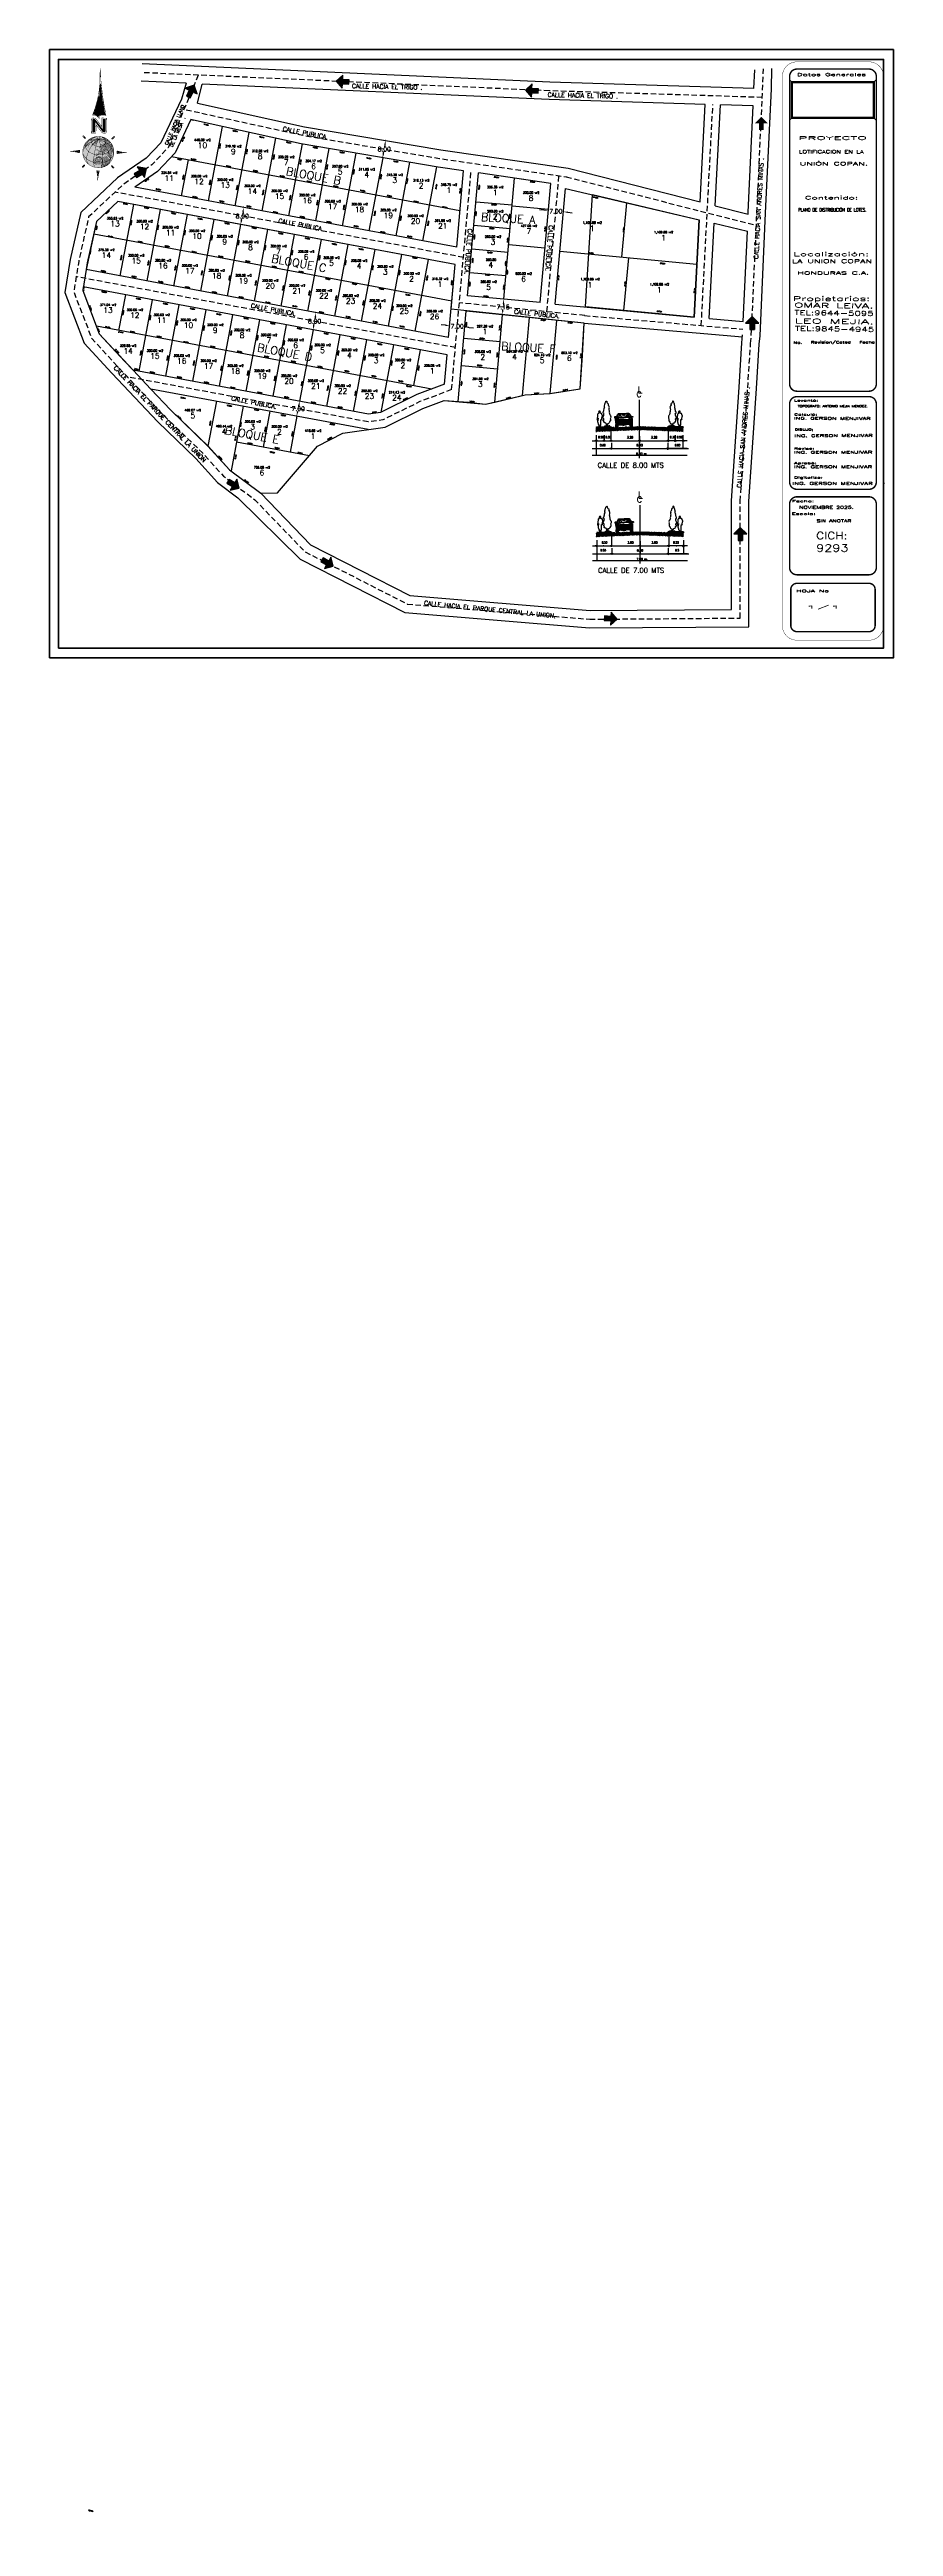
# Model space of a CAD drawing. Header units: metres. Extents: x 294898 to 295286, y 1620966 to 1622103.
import ezdxf
from ezdxf.enums import TextEntityAlignment as Align

# ---------------------------------------------------------------- set-up
doc = ezdxf.new("R2010")
doc.units = ezdxf.units.M
doc.linetypes.add('DASHED2', pattern=[0.375, 0.25, -0.125])
for name, color, linetype in [('A-Verde', 76, 'Continuous'), ('CVL_CUADCON_TIT', 1, 'Continuous'), ('Fleche N_OCEAN', 5, 'Continuous'), ('Fleche N_QUADRILLAGE', 255, 'Continuous'), ('Fleche N_TERRE', 3, 'Continuous'), ('Medidas Numeracion', 7, 'Continuous'), ('num lotes', 82, 'Continuous')]:
    doc.layers.add(name, color=color, linetype=linetype)
doc.styles.add('_TCW_TXTSTY_3', font='ROMAND.SHX', dxfattribs={"width": 2})
doc.styles.add('_TCW_TXTSTY_4', font='ROMAND.SHX', dxfattribs={"width": 1.5})
doc.styles.add('ATTR', font='romans.shx', dxfattribs={"width": 0.8, "height": 0.6})
doc.styles.add('HUECA1', font='hueca1.shx')
doc.styles.add('ROMANS1', font='romans.shx', dxfattribs={"height": 3})
doc.styles.add('SECCIONES', font='romand.shx')
doc.styles.get("Standard").update_dxf_attribs({"font": 'simplex.shx'})
doc.dimstyles.new('COTAS LOTES', dxfattribs={"dimscale": 0.25, "dimtxt": 2, "dimasz": 0.18, "dimexe": 0.18, "dimexo": 0.0625, "dimgap": 0.09, "dimtad": 0, "dimlfac": 1.1976, "dimzin": 0, "dimdsep": 46, "dimtxsty": 'Standard', "dimblk": 'NONE', "dimcen": 0, "dimse1": 1, "dimse2": 1, "dimsd1": 1, "dimsd2": 1, "dimadec": 0, "dimazin": 0, "dimtfac": 1, "dimtofl": 0, "dimtmove": 0, "dimatfit": 3, "dimldrblk": 'NONE', "dimfxl": 1, "dimtolj": 1, "dimtzin": 0, "dimarcsym": 0})
doc.dimstyles.get("Standard").update_dxf_attribs({"dimtxt": 0.18, "dimasz": 0.18, "dimexe": 0.18, "dimexo": 0.0625, "dimgap": 0.09, "dimtad": 0, "dimtih": 1, "dimtoh": 1, "dimdec": 4, "dimzin": 0, "dimdsep": 46, "dimtxsty": 'Standard', "dimcen": 0.09, "dimadec": 0, "dimazin": 0, "dimtfac": 1, "dimtdec": 4, "dimtofl": 0, "dimtmove": 0, "dimatfit": 3, "dimfxl": 1, "dimtolj": 1, "dimtzin": 0, "dimarcsym": 0})

# ---------------------------------------------------------------- blocks, each defined once
blk = doc.blocks.new('*D59')
at = {"layer": 'Defpoints', "color": 0, "transparency": 16777216}
for p in [(295091.5, 1622000.8, 769.1), (295092, 1622000.8), (295090.5, 1621990, 769.1)]:
    blk.add_point(p, dxfattribs=at)
at = {"color": 0, "transparency": 16777216, "insert": (295091.5, 1621995.4), "char_height": 0.5, "attachment_point": 5, "rotation": 84.9041}
blk.add_mtext('\\A1;13.00V', dxfattribs=at)
blk = doc.blocks.new('_None')
blk = doc.blocks.new('*D60')
at = {"layer": 'Defpoints', "color": 0, "transparency": 16777216}
for p in [(295090.5, 1621990, 769.1), (295107.1, 1621988.5, 769.1), (295107.2, 1621989.1)]:
    blk.add_point(p, dxfattribs=at)
at = {"color": 0, "transparency": 16777216, "insert": (295098.9, 1621989.8), "char_height": 0.5, "attachment_point": 5, "rotation": 354.6663}
blk.add_mtext('\\A1;20.00V', dxfattribs=at)
blk = doc.blocks.new('*D61')
at = {"layer": 'Defpoints', "color": 0, "transparency": 16777216}
for p in [(295091.5, 1622000.8, 769.1), (295108.1, 1621999.4, 769.1), (295108.1, 1621998.9)]:
    blk.add_point(p, dxfattribs=at)
at = {"color": 0, "transparency": 16777216, "insert": (295099.7, 1621999.7), "char_height": 0.5, "attachment_point": 5, "rotation": 354.9041}
blk.add_mtext('\\A1;20.00V', dxfattribs=at)
blk = doc.blocks.new('*D62')
at = {"layer": 'Defpoints', "color": 0, "transparency": 16777216}
for p in [(295108.1, 1621999.4, 769.1), (295106.6, 1621988.5), (295107.1, 1621988.5, 769.1)]:
    blk.add_point(p, dxfattribs=at)
at = {"color": 0, "transparency": 16777216, "insert": (295107.1, 1621994), "char_height": 0.5, "attachment_point": 5, "rotation": 84.9041}
blk.add_mtext('\\A1;13.08V', dxfattribs=at)
blk = doc.blocks.new('*D63')
at = {"layer": 'Defpoints', "color": 0, "transparency": 16777216}
for p in [(295108.5, 1622010.2), (295109.1, 1622010.2, 769.1), (295108.1, 1621999.4, 769.1)]:
    blk.add_point(p, dxfattribs=at)
at = {"color": 0, "transparency": 16777216, "insert": (295108, 1622004.8), "char_height": 0.5, "attachment_point": 5, "rotation": 84.9041}
blk.add_mtext('\\A1;13.00V', dxfattribs=at)
blk = doc.blocks.new('*D64')
at = {"layer": 'Defpoints', "color": 0, "transparency": 16777216}
for p in [(295092.4, 1622011.7, 769.1), (295093.3, 1622011.6), (295091.5, 1622000.8, 769.1)]:
    blk.add_point(p, dxfattribs=at)
at = {"color": 0, "transparency": 16777216, "insert": (295092.8, 1622006.2), "char_height": 0.5, "attachment_point": 5, "rotation": 84.9041}
blk.add_mtext('\\A1;13.00V', dxfattribs=at)
blk = doc.blocks.new('*D65')
at = {"layer": 'Defpoints', "color": 0, "transparency": 16777216}
for p in [(295092.4, 1622011.7, 769.1), (295109, 1622009.2), (295109.1, 1622010.2, 769.1)]:
    blk.add_point(p, dxfattribs=at)
at = {"color": 0, "transparency": 16777216, "insert": (295100.7, 1622009.9), "char_height": 0.5, "attachment_point": 5, "rotation": 354.9041}
blk.add_mtext('\\A1;20.00V', dxfattribs=at)
blk = doc.blocks.new('*D66')
at = {"layer": 'Defpoints', "color": 0, "transparency": 16777216}
for p in [(295093.4, 1622022.5, 769.1), (295094, 1622022.4), (295092.4, 1622011.7, 769.1)]:
    blk.add_point(p, dxfattribs=at)
at = {"color": 0, "transparency": 16777216, "insert": (295093.6, 1622017), "char_height": 0.5, "attachment_point": 5, "rotation": 84.9041}
blk.add_mtext('\\A1;13.00V', dxfattribs=at)
blk = doc.blocks.new('*D67')
at = {"layer": 'Defpoints', "color": 0, "transparency": 16777216}
for p in [(295093.4, 1622022.5, 769.1), (295110, 1622021, 769.1), (295110, 1622020.3)]:
    blk.add_point(p, dxfattribs=at)
at = {"color": 0, "transparency": 16777216, "insert": (295101.6, 1622021), "char_height": 0.5, "attachment_point": 5, "rotation": 354.9041}
blk.add_mtext('\\A1;20.00V', dxfattribs=at)
blk = doc.blocks.new('*D68')
at = {"layer": 'Defpoints', "color": 0, "transparency": 16777216}
for p in [(295110, 1622021, 769.1), (295108.5, 1622010.2), (295109.1, 1622010.2, 769.1)]:
    blk.add_point(p, dxfattribs=at)
at = {"color": 0, "transparency": 16777216, "insert": (295108.9, 1622015.6), "char_height": 0.5, "attachment_point": 5, "rotation": 84.9041}
blk.add_mtext('\\A1;13.00V', dxfattribs=at)
blk = doc.blocks.new('*D69')
at = {"layer": 'Defpoints', "color": 0, "transparency": 16777216}
for p in [(295110.3, 1622031.9), (295111, 1622031.8, 769.1), (295110, 1622021, 769.1)]:
    blk.add_point(p, dxfattribs=at)
at = {"color": 0, "transparency": 16777216, "insert": (295109.8, 1622026.5), "char_height": 0.5, "attachment_point": 5, "rotation": 84.9041}
blk.add_mtext('\\A1;13.00V', dxfattribs=at)
blk = doc.blocks.new('*D70')
at = {"layer": 'Defpoints', "color": 0, "transparency": 16777216}
for p in [(295094.4, 1622033.3, 769.1), (295110.9, 1622031.2), (295111, 1622031.8, 769.1)]:
    blk.add_point(p, dxfattribs=at)
at = {"color": 0, "transparency": 16777216, "insert": (295102.6, 1622031.9), "char_height": 0.5, "attachment_point": 5, "rotation": 354.9041}
blk.add_mtext('\\A1;20.00V', dxfattribs=at)
blk = doc.blocks.new('*D71')
at = {"layer": 'Defpoints', "color": 0, "transparency": 16777216}
for p in [(295094.4, 1622033.3, 769.1), (295093.4, 1622022.5, 769.1), (295093.9, 1622022.4)]:
    blk.add_point(p, dxfattribs=at)
at = {"color": 0, "transparency": 16777216, "insert": (295094.3, 1622027.8), "char_height": 0.5, "attachment_point": 5, "rotation": 84.9041}
blk.add_mtext('\\A1;13.00V', dxfattribs=at)
blk = doc.blocks.new('*D72')
at = {"layer": 'Defpoints', "color": 0, "transparency": 16777216}
for p in [(295095.5, 1622046.5, 769.1), (295096.4, 1622046.4), (295094.4, 1622033.3, 769.1)]:
    blk.add_point(p, dxfattribs=at)
at = {"color": 0, "transparency": 16777216, "insert": (295095.8, 1622039.8), "char_height": 0.5, "attachment_point": 5, "rotation": 84.9041}
blk.add_mtext('\\A1;15.86V', dxfattribs=at)
blk = doc.blocks.new('*D73')
at = {"layer": 'Defpoints', "color": 0, "transparency": 16777216}
for p in [(295095.5, 1622046.5, 769.1), (295112, 1622043.3), (295112.1, 1622044.1, 769.1)]:
    blk.add_point(p, dxfattribs=at)
at = {"color": 0, "transparency": 16777216, "insert": (295103.7, 1622044.5), "char_height": 0.5, "attachment_point": 5, "rotation": 351.7922}
blk.add_mtext('\\A1;20.03V', dxfattribs=at)
blk = doc.blocks.new('*D75')
at = {"layer": 'Defpoints', "color": 0, "transparency": 16777216}
for p in [(295072.9, 1622031.7, 774.5), (295073, 1622032.1), (295087, 1622029.1, 774.5)]:
    blk.add_point(p, dxfattribs=at)
at = {"color": 0, "transparency": 16777216, "insert": (295080, 1622030.7), "char_height": 0.5, "attachment_point": 5, "rotation": 349.4073}
blk.add_mtext('\\A1;17.13V', dxfattribs=at)
blk = doc.blocks.new('*D76')
at = {"layer": 'Defpoints', "color": 0, "transparency": 16777216}
for p in [(295076.2, 1622049.3, 774.5), (295077.8, 1622049), (295072.9, 1622031.7, 774.5)]:
    blk.add_point(p, dxfattribs=at)
at = {"color": 0, "transparency": 16777216, "insert": (295076.1, 1622040.2), "char_height": 0.5, "attachment_point": 5, "rotation": 79.3744}
blk.add_mtext('\\A1;21.40V', dxfattribs=at)
blk = doc.blocks.new('*D78')
at = {"layer": 'Defpoints', "color": 0, "transparency": 16777216}
for p in [(295088.6, 1622047.5, 774.5), (295086.3, 1622029.2), (295087, 1622029.1, 774.5)]:
    blk.add_point(p, dxfattribs=at)
at = {"color": 0, "transparency": 16777216, "insert": (295087.1, 1622038.3), "char_height": 0.5, "attachment_point": 5, "rotation": 84.9041}
blk.add_mtext('\\A1;22.10V', dxfattribs=at)
blk = doc.blocks.new('*D81')
at = {"layer": 'Defpoints', "color": 0, "transparency": 16777216}
for p in [(295072.9, 1622031.7, 774.5), (295069.8, 1622015.3, 774.5), (295070.8, 1622015.1)]:
    blk.add_point(p, dxfattribs=at)
at = {"color": 0, "transparency": 16777216, "insert": (295072.4, 1622023.3), "char_height": 0.5, "attachment_point": 5, "rotation": 79.3738}
blk.add_mtext('\\A1;20.00V', dxfattribs=at)
blk = doc.blocks.new('*D82')
at = {"layer": 'Defpoints', "color": 0, "transparency": 16777216}
for p in [(295060.6, 1622034, 774.5), (295072.9, 1622031.7, 774.5), (295073, 1622032.1)]:
    blk.add_point(p, dxfattribs=at)
at = {"color": 0, "transparency": 16777216, "insert": (295066.7, 1622033.3), "char_height": 0.5, "attachment_point": 5, "rotation": 349.3738}
blk.add_mtext('\\A1;15.00V', dxfattribs=at)
blk = doc.blocks.new('*D83')
at = {"layer": 'Defpoints', "color": 0, "transparency": 16777216}
for p in [(295060.6, 1622034, 774.5), (295057.5, 1622017.6, 774.5), (295058.3, 1622017.5)]:
    blk.add_point(p, dxfattribs=at)
at = {"color": 0, "transparency": 16777216, "insert": (295059.8, 1622025.7), "char_height": 0.5, "attachment_point": 5, "rotation": 79.3738}
blk.add_mtext('\\A1;20.00V', dxfattribs=at)
blk = doc.blocks.new('*D84')
at = {"layer": 'Defpoints', "color": 0, "transparency": 16777216}
for p in [(295057.5, 1622017.6, 774.5), (295070, 1622016.1), (295069.8, 1622015.3, 774.5)]:
    blk.add_point(p, dxfattribs=at)
at = {"color": 0, "transparency": 16777216, "insert": (295063.8, 1622017.3), "char_height": 0.5, "attachment_point": 5, "rotation": 349.3738}
blk.add_mtext('\\A1;15.00V', dxfattribs=at)
blk = doc.blocks.new('*D85')
at = {"layer": 'Defpoints', "color": 0, "transparency": 16777216}
for p in [(295063.8, 1622051.4, 774.5), (295064.3, 1622051.3), (295060.6, 1622034, 774.5)]:
    blk.add_point(p, dxfattribs=at)
at = {"color": 0, "transparency": 16777216, "insert": (295062.7, 1622042.7), "char_height": 0.5, "attachment_point": 5, "rotation": 79.3738}
blk.add_mtext('\\A1;21.15V', dxfattribs=at)
blk = doc.blocks.new('*D87')
at = {"layer": 'Defpoints', "color": 0, "transparency": 16777216}
for p in [(295045.2, 1622019.9, 774.5), (295045.3, 1622020.5), (295057.5, 1622017.6, 774.5)]:
    blk.add_point(p, dxfattribs=at)
at = {"color": 0, "transparency": 16777216, "insert": (295051.5, 1622019.3), "char_height": 0.5, "attachment_point": 5, "rotation": 349.3738}
blk.add_mtext('\\A1;15.00V', dxfattribs=at)
blk = doc.blocks.new('*D88')
at = {"layer": 'Defpoints', "color": 0, "transparency": 16777216}
for p in [(295048.3, 1622036.3, 774.5), (295049.4, 1622036.1), (295045.2, 1622019.9, 774.5)]:
    blk.add_point(p, dxfattribs=at)
at = {"color": 0, "transparency": 16777216, "insert": (295047.9, 1622027.9), "char_height": 0.5, "attachment_point": 5, "rotation": 79.3738}
blk.add_mtext('\\A1;20.00V', dxfattribs=at)
blk = doc.blocks.new('*D89')
at = {"layer": 'Defpoints', "color": 0, "transparency": 16777216}
for p in [(295048.3, 1622036.3, 774.5), (295060.6, 1622034, 774.5), (295060.7, 1622034.7)]:
    blk.add_point(p, dxfattribs=at)
at = {"color": 0, "transparency": 16777216, "insert": (295054.5, 1622035.9), "char_height": 0.5, "attachment_point": 5, "rotation": 349.3738}
blk.add_mtext('\\A1;15.00V', dxfattribs=at)
blk = doc.blocks.new('*D90')
at = {"layer": 'Defpoints', "color": 0, "transparency": 16777216}
for p in [(295051.5, 1622053.5, 774.5), (295052.3, 1622053.3), (295048.3, 1622036.3, 774.5)]:
    blk.add_point(p, dxfattribs=at)
at = {"color": 0, "transparency": 16777216, "insert": (295050.7, 1622044.8), "char_height": 0.5, "attachment_point": 5, "rotation": 79.3738}
blk.add_mtext('\\A1;20.90V', dxfattribs=at)
blk = doc.blocks.new('*D91')
at = {"layer": 'Defpoints', "color": 0, "transparency": 16777216}
for p in [(295051.5, 1622053.5, 774.5), (295063.7, 1622050.7), (295063.8, 1622051.4, 774.5)]:
    blk.add_point(p, dxfattribs=at)
at = {"color": 0, "transparency": 16777216, "insert": (295057.5, 1622051.7), "char_height": 0.5, "attachment_point": 5, "rotation": 350.3596}
blk.add_mtext('\\A1;15.00V', dxfattribs=at)
blk = doc.blocks.new('*D92')
at = {"layer": 'Defpoints', "color": 0, "transparency": 16777216}
for p in [(295038.9, 1622054.3), (295039.1, 1622055.6, 774.5), (295051.5, 1622053.5, 774.5)]:
    blk.add_point(p, dxfattribs=at)
at = {"color": 0, "transparency": 16777216, "insert": (295045.1, 1622053.2), "char_height": 0.5, "attachment_point": 5, "rotation": 350.3596}
blk.add_mtext('\\A1;15.00V', dxfattribs=at)
blk = doc.blocks.new('*D93')
at = {"layer": 'Defpoints', "color": 0, "transparency": 16777216}
for p in [(295039.1, 1622055.6, 774.5), (295036, 1622038.6, 774.5), (295036.6, 1622038.5)]:
    blk.add_point(p, dxfattribs=at)
at = {"color": 0, "transparency": 16777216, "insert": (295038.2, 1622047), "char_height": 0.5, "attachment_point": 5, "rotation": 79.4073}
blk.add_mtext('\\A1;20.65V', dxfattribs=at)
blk = doc.blocks.new('*D94')
at = {"layer": 'Defpoints', "color": 0, "transparency": 16777216}
for p in [(295036, 1622038.6, 774.5), (295048.3, 1622036.3, 774.5), (295048.4, 1622037.2)]:
    blk.add_point(p, dxfattribs=at)
at = {"color": 0, "transparency": 16777216, "insert": (295042.3, 1622038.3), "char_height": 0.5, "attachment_point": 5, "rotation": 349.4073}
blk.add_mtext('\\A1;14.99V', dxfattribs=at)
blk = doc.blocks.new('*D95')
at = {"layer": 'Defpoints', "color": 0, "transparency": 16777216}
for p in [(295026.8, 1622057.7, 774.5), (295039, 1622054.8), (295039.1, 1622055.6, 774.5)]:
    blk.add_point(p, dxfattribs=at)
at = {"color": 0, "transparency": 16777216, "insert": (295032.8, 1622055.9), "char_height": 0.5, "attachment_point": 5, "rotation": 350.3596}
blk.add_mtext('\\A1;15.00V', dxfattribs=at)
blk = doc.blocks.new('*D96')
at = {"layer": 'Defpoints', "color": 0, "transparency": 16777216}
for p in [(295026.8, 1622057.7, 774.5), (295023.7, 1622040.9, 774.5), (295024.4, 1622040.8)]:
    blk.add_point(p, dxfattribs=at)
at = {"color": 0, "transparency": 16777216, "insert": (295026, 1622049.2), "char_height": 0.5, "attachment_point": 5, "rotation": 79.4073}
blk.add_mtext('\\A1;20.40V', dxfattribs=at)
blk = doc.blocks.new('*D97')
at = {"layer": 'Defpoints', "color": 0, "transparency": 16777216}
for p in [(295023.7, 1622040.9, 774.5), (295036, 1622038.6, 774.5), (295036.1, 1622039.2)]:
    blk.add_point(p, dxfattribs=at)
at = {"color": 0, "transparency": 16777216, "insert": (295029.9, 1622040.3), "char_height": 0.5, "attachment_point": 5, "rotation": 349.4073}
blk.add_mtext('\\A1;15.00V', dxfattribs=at)
blk = doc.blocks.new('*D98')
at = {"layer": 'Defpoints', "color": 0, "transparency": 16777216}
for p in [(295011.3, 1622043.2, 774.5), (295011.4, 1622043.7), (295023.7, 1622040.9, 774.5)]:
    blk.add_point(p, dxfattribs=at)
at = {"color": 0, "transparency": 16777216, "insert": (295017.6, 1622042.5), "char_height": 0.5, "attachment_point": 5, "rotation": 349.4073}
blk.add_mtext('\\A1;15.01V', dxfattribs=at)
blk = doc.blocks.new('*D99')
at = {"layer": 'Defpoints', "color": 0, "transparency": 16777216}
for p in [(295014.4, 1622059.8, 774.5), (295015.3, 1622059.6), (295011.3, 1622043.2, 774.5)]:
    blk.add_point(p, dxfattribs=at)
at = {"color": 0, "transparency": 16777216, "insert": (295013.8, 1622051.5), "char_height": 0.5, "attachment_point": 5, "rotation": 79.3739}
blk.add_mtext('\\A1;20.15V', dxfattribs=at)
blk = doc.blocks.new('*D100')
at = {"layer": 'Defpoints', "color": 0, "transparency": 16777216}
for p in [(295014.4, 1622059.8, 774.5), (295026.7, 1622057.1), (295026.8, 1622057.7, 774.5)]:
    blk.add_point(p, dxfattribs=at)
at = {"color": 0, "transparency": 16777216, "insert": (295020.5, 1622058.1), "char_height": 0.5, "attachment_point": 5, "rotation": 350.3596}
blk.add_mtext('\\A1;15.00V', dxfattribs=at)
blk = doc.blocks.new('*D101')
at = {"layer": 'Defpoints', "color": 0, "transparency": 16777216}
for p in [(294999, 1622045.5, 774.5), (295011.3, 1622043.2, 774.5), (295011.4, 1622043.8)]:
    blk.add_point(p, dxfattribs=at)
at = {"color": 0, "transparency": 16777216, "insert": (295005.3, 1622045), "char_height": 0.5, "attachment_point": 5, "rotation": 349.3738}
blk.add_mtext('\\A1;15.00V', dxfattribs=at)
blk = doc.blocks.new('*D102')
at = {"layer": 'Defpoints', "color": 0, "transparency": 16777216}
for p in [(295002.2, 1622062.4, 774.5), (295003.1, 1622062.3), (294999, 1622045.5, 774.5)]:
    blk.add_point(p, dxfattribs=at)
at = {"color": 0, "transparency": 16777216, "insert": (295001.5, 1622053.8), "char_height": 0.5, "attachment_point": 5, "rotation": 79.3738}
blk.add_mtext('\\A1;20.59V', dxfattribs=at)
blk = doc.blocks.new('*D103')
at = {"layer": 'Defpoints', "color": 0, "transparency": 16777216}
for p in [(295002.2, 1622062.4, 774.5), (295014.3, 1622059.1), (295014.4, 1622059.8, 774.5)]:
    blk.add_point(p, dxfattribs=at)
at = {"color": 0, "transparency": 16777216, "insert": (295008.3, 1622060.4), "char_height": 0.5, "attachment_point": 5, "rotation": 347.7442}
blk.add_mtext('\\A1;15.01V', dxfattribs=at)
blk = doc.blocks.new('*D104')
at = {"layer": 'Defpoints', "color": 0, "transparency": 16777216}
for p in [(294986.7, 1622047.8, 774.5), (294999, 1622045.5, 774.5), (294999.2, 1622046.2)]:
    blk.add_point(p, dxfattribs=at)
at = {"color": 0, "transparency": 16777216, "insert": (294993, 1622047.4), "char_height": 0.5, "attachment_point": 5, "rotation": 349.3738}
blk.add_mtext('\\A1;15.00V', dxfattribs=at)
blk = doc.blocks.new('*D105')
at = {"layer": 'Defpoints', "color": 0, "transparency": 16777216}
for p in [(294990, 1622065.1, 774.5), (294990.7, 1622065), (294986.7, 1622047.8, 774.5)]:
    blk.add_point(p, dxfattribs=at)
at = {"color": 0, "transparency": 16777216, "insert": (294989.1, 1622056.3), "char_height": 0.5, "attachment_point": 5, "rotation": 79.3738}
blk.add_mtext('\\A1;21.05V', dxfattribs=at)
blk = doc.blocks.new('*D106')
at = {"layer": 'Defpoints', "color": 0, "transparency": 16777216}
for p in [(294990, 1622065.1, 774.5), (295002, 1622061.5), (295002.2, 1622062.4, 774.5)]:
    blk.add_point(p, dxfattribs=at)
at = {"color": 0, "transparency": 16777216, "insert": (294995.9, 1622062.9), "char_height": 0.5, "attachment_point": 5, "rotation": 347.6518}
blk.add_mtext('\\A1;15.01V', dxfattribs=at)
blk = doc.blocks.new('*D107')
at = {"layer": 'Defpoints', "color": 0, "transparency": 16777216}
for p in [(294977.7, 1622067.8, 774.5), (294989.8, 1622064.3), (294990, 1622065.1, 774.5)]:
    blk.add_point(p, dxfattribs=at)
at = {"color": 0, "transparency": 16777216, "insert": (294983.7, 1622065.7), "char_height": 0.5, "attachment_point": 5, "rotation": 347.6518}
blk.add_mtext('\\A1;15.01V', dxfattribs=at)
blk = doc.blocks.new('*D108')
at = {"layer": 'Defpoints', "color": 0, "transparency": 16777216}
for p in [(294977.7, 1622067.8, 774.5), (294974.4, 1622050.1, 774.5), (294975.2, 1622050)]:
    blk.add_point(p, dxfattribs=at)
at = {"color": 0, "transparency": 16777216, "insert": (294976.8, 1622058.8), "char_height": 0.5, "attachment_point": 5, "rotation": 79.3738}
blk.add_mtext('\\A1;21.51V', dxfattribs=at)
blk = doc.blocks.new('*D109')
at = {"layer": 'Defpoints', "color": 0, "transparency": 16777216}
for p in [(294974.4, 1622050.1, 774.5), (294986.7, 1622047.8, 774.5), (294986.8, 1622048.3)]:
    blk.add_point(p, dxfattribs=at)
at = {"color": 0, "transparency": 16777216, "insert": (294980.6, 1622049.5), "char_height": 0.5, "attachment_point": 5, "rotation": 349.4052}
blk.add_mtext('\\A1;15.00V', dxfattribs=at)
blk = doc.blocks.new('*D110')
at = {"layer": 'Defpoints', "color": 0, "transparency": 16777216}
for p in [(294954.5, 1622053.9, 774.5), (294954.6, 1622054.6), (294974.4, 1622050.1, 774.5)]:
    blk.add_point(p, dxfattribs=at)
at = {"color": 0, "transparency": 16777216, "insert": (294964.6, 1622052.7), "char_height": 0.5, "attachment_point": 5, "rotation": 349.4086}
blk.add_mtext('\\A1;24.28V', dxfattribs=at)
blk = doc.blocks.new('*D111')
at = {"layer": 'Defpoints', "color": 0, "transparency": 16777216}
for p in [(294963.5, 1622071, 774.5), (294964.4, 1622070.5), (294954.5, 1622053.9, 774.5)]:
    blk.add_point(p, dxfattribs=at)
at = {"color": 0, "transparency": 16777216, "insert": (294959.9, 1622061.9), "char_height": 0.5, "attachment_point": 5, "rotation": 62.2577}
blk.add_mtext('\\A1;23.12V', dxfattribs=at)
blk = doc.blocks.new('*D112')
at = {"layer": 'Defpoints', "color": 0, "transparency": 16777216}
for p in [(294963.5, 1622071, 774.5), (294977.5, 1622067), (294977.7, 1622067.8, 774.5)]:
    blk.add_point(p, dxfattribs=at)
at = {"color": 0, "transparency": 16777216, "insert": (294970.4, 1622068.6), "char_height": 0.5, "attachment_point": 5, "rotation": 347.5055}
blk.add_mtext('\\A1;17.49V', dxfattribs=at)
blk = doc.blocks.new('*D113')
at = {"layer": 'Defpoints', "color": 0, "transparency": 16777216}
for p in [(294954.5, 1622053.9, 774.5), (294962, 1622052), (294962.1, 1622052.4, 774.5)]:
    blk.add_point(p, dxfattribs=at)
at = {"color": 0, "transparency": 16777216, "insert": (294958.2, 1622052.7), "char_height": 0.5, "attachment_point": 5, "rotation": 349.3738}
blk.add_mtext('\\A1;9.28V', dxfattribs=at)
blk = doc.blocks.new('*D114')
at = {"layer": 'Defpoints', "color": 0, "transparency": 16777216}
for p in [(294937.7, 1622040, 774.5), (294948.1, 1622047.1, 774.5), (294948.4, 1622046.7)]:
    blk.add_point(p, dxfattribs=at)
at = {"color": 0, "transparency": 16777216, "insert": (294943.1, 1622043.1), "char_height": 0.5, "attachment_point": 5, "rotation": 34.3868}
blk.add_mtext('\\A1;15.12V', dxfattribs=at)
blk = doc.blocks.new('*D116')
at = {"layer": 'Defpoints', "color": 0, "transparency": 16777216}
for p in [(294937.7, 1622040, 774.5), (294959, 1622036, 774.5), (294959.2, 1622036.9)]:
    blk.add_point(p, dxfattribs=at)
at = {"color": 0, "transparency": 16777216, "insert": (294948.5, 1622038.9), "char_height": 0.5, "attachment_point": 5, "rotation": 349.3738}
blk.add_mtext('\\A1;25.96V', dxfattribs=at)
blk = doc.blocks.new('*D117')
at = {"layer": 'Defpoints', "color": 0, "transparency": 16777216}
for p in [(294961.5, 1622052.6), (294962.1, 1622052.4, 774.5), (294959, 1622036, 774.5)]:
    blk.add_point(p, dxfattribs=at)
at = {"color": 0, "transparency": 16777216, "insert": (294959.9, 1622044.4), "char_height": 0.5, "attachment_point": 5, "rotation": 79.3738}
blk.add_mtext('\\A1;19.99V', dxfattribs=at)
blk = doc.blocks.new('*D118')
at = {"layer": 'Defpoints', "color": 0, "transparency": 16777216}
for p in [(294959, 1622036, 774.5), (294971.3, 1622033.7, 774.5), (294971.4, 1622034.3)]:
    blk.add_point(p, dxfattribs=at)
at = {"color": 0, "transparency": 16777216, "insert": (294965.3, 1622035.4), "char_height": 0.5, "attachment_point": 5, "rotation": 349.3738}
blk.add_mtext('\\A1;15.00V', dxfattribs=at)
blk = doc.blocks.new('*D119')
at = {"layer": 'Defpoints', "color": 0, "transparency": 16777216}
for p in [(294973.7, 1622050.3), (294974.4, 1622050.1, 774.5), (294971.3, 1622033.7, 774.5)]:
    blk.add_point(p, dxfattribs=at)
at = {"color": 0, "transparency": 16777216, "insert": (294972.2, 1622042.1), "char_height": 0.5, "attachment_point": 5, "rotation": 79.4073}
blk.add_mtext('\\A1;20.00V', dxfattribs=at)
blk = doc.blocks.new('*D120')
at = {"layer": 'Defpoints', "color": 0, "transparency": 16777216}
for p in [(294971.3, 1622033.7, 774.5), (294983.6, 1622031.4, 774.5), (294983.8, 1622032.3)]:
    blk.add_point(p, dxfattribs=at)
at = {"color": 0, "transparency": 16777216, "insert": (294977.6, 1622033.4), "char_height": 0.5, "attachment_point": 5, "rotation": 349.4408}
blk.add_mtext('\\A1;15.00V', dxfattribs=at)
blk = doc.blocks.new('*D121')
at = {"layer": 'Defpoints', "color": 0, "transparency": 16777216}
for p in [(294986.2, 1622047.9), (294986.7, 1622047.8, 774.5), (294983.6, 1622031.4, 774.5)]:
    blk.add_point(p, dxfattribs=at)
at = {"color": 0, "transparency": 16777216, "insert": (294984.6, 1622039.7), "char_height": 0.5, "attachment_point": 5, "rotation": 79.3738}
blk.add_mtext('\\A1;20.00V', dxfattribs=at)
blk = doc.blocks.new('*D122')
at = {"layer": 'Defpoints', "color": 0, "transparency": 16777216}
for p in [(294983.6, 1622031.4, 774.5), (294995.9, 1622029.1, 774.5), (294996.1, 1622030)]:
    blk.add_point(p, dxfattribs=at)
at = {"color": 0, "transparency": 16777216, "insert": (294990, 1622031.1), "char_height": 0.5, "attachment_point": 5, "rotation": 349.4073}
blk.add_mtext('\\A1;15.00V', dxfattribs=at)
blk = doc.blocks.new('*D123')
at = {"layer": 'Defpoints', "color": 0, "transparency": 16777216}
for p in [(294998.1, 1622045.7), (294999, 1622045.5, 774.5), (294995.9, 1622029.1, 774.5)]:
    blk.add_point(p, dxfattribs=at)
at = {"color": 0, "transparency": 16777216, "insert": (294996.6, 1622037.5), "char_height": 0.5, "attachment_point": 5, "rotation": 79.3756}
blk.add_mtext('\\A1;20.00V', dxfattribs=at)
blk = doc.blocks.new('*D124')
at = {"layer": 'Defpoints', "color": 0, "transparency": 16777216}
for p in [(294995.9, 1622029.1, 774.5), (294996, 1622029.5), (295008.3, 1622026.8, 774.5)]:
    blk.add_point(p, dxfattribs=at)
at = {"color": 0, "transparency": 16777216, "insert": (295002.2, 1622028.4), "char_height": 0.5, "attachment_point": 5, "rotation": 349.4073}
blk.add_mtext('\\A1;15.00V', dxfattribs=at)
blk = doc.blocks.new('*D125')
at = {"layer": 'Defpoints', "color": 0, "transparency": 16777216}
for p in [(295010.6, 1622043.4), (295011.3, 1622043.2, 774.5), (295008.3, 1622026.8, 774.5)]:
    blk.add_point(p, dxfattribs=at)
at = {"color": 0, "transparency": 16777216, "insert": (295009, 1622035.1), "char_height": 0.5, "attachment_point": 5, "rotation": 79.3736}
blk.add_mtext('\\A1;20.00V', dxfattribs=at)
blk = doc.blocks.new('*D126')
at = {"layer": 'Defpoints', "color": 0, "transparency": 16777216}
for p in [(295008.3, 1622026.8, 774.5), (295020.6, 1622024.5, 774.5), (295020.7, 1622025.2)]:
    blk.add_point(p, dxfattribs=at)
at = {"color": 0, "transparency": 16777216, "insert": (295014.5, 1622026.3), "char_height": 0.5, "attachment_point": 5, "rotation": 349.3738}
blk.add_mtext('\\A1;15.00V', dxfattribs=at)
blk = doc.blocks.new('*D127')
at = {"layer": 'Defpoints', "color": 0, "transparency": 16777216}
for p in [(295023, 1622041.1), (295023.6, 1622040.9, 774.5), (295020.6, 1622024.5, 774.5)]:
    blk.add_point(p, dxfattribs=at)
at = {"color": 0, "transparency": 16777216, "insert": (295021.5, 1622032.8), "char_height": 0.5, "attachment_point": 5, "rotation": 79.4073}
blk.add_mtext('\\A1;20.01V', dxfattribs=at)
blk = doc.blocks.new('*D128')
at = {"layer": 'Defpoints', "color": 0, "transparency": 16777216}
for p in [(295020.6, 1622024.5, 774.5), (295032.9, 1622022.2, 774.5), (295033, 1622022.8)]:
    blk.add_point(p, dxfattribs=at)
at = {"color": 0, "transparency": 16777216, "insert": (295026.8, 1622023.9), "char_height": 0.5, "attachment_point": 5, "rotation": 349.3738}
blk.add_mtext('\\A1;15.00V', dxfattribs=at)
blk = doc.blocks.new('*D129')
at = {"layer": 'Defpoints', "color": 0, "transparency": 16777216}
for p in [(295035.3, 1622038.8), (295036, 1622038.6, 774.5), (295032.9, 1622022.2, 774.5)]:
    blk.add_point(p, dxfattribs=at)
at = {"color": 0, "transparency": 16777216, "insert": (295033.7, 1622030.7), "char_height": 0.5, "attachment_point": 5, "rotation": 79.3403}
blk.add_mtext('\\A1;20.00V', dxfattribs=at)
blk = doc.blocks.new('*D130')
at = {"layer": 'Defpoints', "color": 0, "transparency": 16777216}
for p in [(295032.9, 1622022.2, 774.5), (295033, 1622023.1), (295045.2, 1622019.9, 774.5)]:
    blk.add_point(p, dxfattribs=at)
at = {"color": 0, "transparency": 16777216, "insert": (295039.2, 1622022), "char_height": 0.5, "attachment_point": 5, "rotation": 349.4743}
blk.add_mtext('\\A1;15.00V', dxfattribs=at)
blk = doc.blocks.new('*D131')
at = {"layer": 'Defpoints', "color": 0, "transparency": 16777216}
for p in [(295089.9, 1621983.1, 769.1), (295090.5, 1621983), (295088.8, 1621970.6, 769.1)]:
    blk.add_point(p, dxfattribs=at)
at = {"color": 0, "transparency": 16777216, "insert": (295089.9, 1621976.8), "char_height": 0.5, "attachment_point": 5, "rotation": 84.9041}
blk.add_mtext('\\A1;15.00V', dxfattribs=at)
blk = doc.blocks.new('*D133')
at = {"layer": 'Defpoints', "color": 0, "transparency": 16777216}
for p in [(295105.7, 1621981.4), (295106.5, 1621981.4, 769.9), (295105.4, 1621969.1, 769.1)]:
    blk.add_point(p, dxfattribs=at)
at = {"color": 0, "transparency": 16777216, "insert": (295105.2, 1621975.3), "char_height": 0.5, "attachment_point": 5, "rotation": 84.9041}
blk.add_mtext('\\A1;14.74V', dxfattribs=at)
blk = doc.blocks.new('*D134')
at = {"layer": 'Defpoints', "color": 0, "transparency": 16777216}
for p in [(295088.8, 1621970.6, 769.1), (295105.4, 1621969.1, 769.1), (295105.5, 1621969.8)]:
    blk.add_point(p, dxfattribs=at)
at = {"color": 0, "transparency": 16777216, "insert": (295097.1, 1621970.5), "char_height": 0.5, "attachment_point": 5, "rotation": 354.9041}
blk.add_mtext('\\A1;20.00V', dxfattribs=at)
blk = doc.blocks.new('*D135')
at = {"layer": 'Defpoints', "color": 0, "transparency": 16777216}
for p in [(295105.4, 1621969.1, 769.1), (295103.5, 1621956.7), (295104.3, 1621956.6, 769.1)]:
    blk.add_point(p, dxfattribs=at)
at = {"color": 0, "transparency": 16777216, "insert": (295104.1, 1621962.9), "char_height": 0.5, "attachment_point": 5, "rotation": 84.9041}
blk.add_mtext('\\A1;15.00V', dxfattribs=at)
blk = doc.blocks.new('*D136')
at = {"layer": 'Defpoints', "color": 0, "transparency": 16777216}
for p in [(295088.8, 1621970.6, 769.1), (295087.7, 1621958.1, 769.1), (295088.4, 1621958)]:
    blk.add_point(p, dxfattribs=at)
at = {"color": 0, "transparency": 16777216, "insert": (295089, 1621964.3), "char_height": 0.5, "attachment_point": 5, "rotation": 84.9041}
blk.add_mtext('\\A1;15.00V', dxfattribs=at)
blk = doc.blocks.new('*D137')
at = {"layer": 'Defpoints', "color": 0, "transparency": 16777216}
for p in [(295087.7, 1621958.1, 769.1), (295104.3, 1621957.3), (295104.3, 1621956.6, 769.1)]:
    blk.add_point(p, dxfattribs=at)
at = {"color": 0, "transparency": 16777216, "insert": (295096, 1621958.1), "char_height": 0.5, "attachment_point": 5, "rotation": 354.9041}
blk.add_mtext('\\A1;20.00V', dxfattribs=at)
blk = doc.blocks.new('*D138')
at = {"layer": 'Defpoints', "color": 0, "transparency": 16777216}
for p in [(295087.7, 1621958.1, 769.1), (295086.2, 1621941.5, 769.1), (295086.9, 1621941.5)]:
    blk.add_point(p, dxfattribs=at)
at = {"color": 0, "transparency": 16777216, "insert": (295087.7, 1621949.8), "char_height": 0.5, "attachment_point": 5, "rotation": 84.9041}
blk.add_mtext('\\A1;19.92V', dxfattribs=at)
blk = doc.blocks.new('*D139')
at = {"layer": 'Defpoints', "color": 0, "transparency": 16777216}
for p in [(295086.2, 1621941.6, 769.1), (295098.7, 1621940.9), (295098.7, 1621940.3, 761.1)]:
    blk.add_point(p, dxfattribs=at)
at = {"color": 0, "transparency": 16777216, "insert": (295092.5, 1621941.5), "char_height": 0.5, "attachment_point": 5, "rotation": 354.2951}
blk.add_mtext('\\A1;15.03V', dxfattribs=at)
blk = doc.blocks.new('*D141')
at = {"layer": 'Defpoints', "color": 0, "transparency": 16777216}
for p in [(295103.5, 1621956.7), (295104.3, 1621956.6, 769.1), (295102.9, 1621941.3, 769.1)]:
    blk.add_point(p, dxfattribs=at)
at = {"color": 0, "transparency": 16777216, "insert": (295102.8, 1621949), "char_height": 0.5, "attachment_point": 5, "rotation": 84.9041}
blk.add_mtext('\\A1;18.43V', dxfattribs=at)
blk = doc.blocks.new('*D144')
at = {"layer": 'Defpoints', "color": 0, "transparency": 16777216}
for p in [(295102.9, 1621941.3, 769.1), (295115.7, 1621944.7), (295115.8, 1621944.3, 769.1)]:
    blk.add_point(p, dxfattribs=at)
at = {"color": 0, "transparency": 16777216, "insert": (295109.2, 1621943.2), "char_height": 0.5, "attachment_point": 5, "rotation": 13.0756}
blk.add_mtext('\\A1;15.79V', dxfattribs=at)
blk = doc.blocks.new('*D145')
at = {"layer": 'Defpoints', "color": 0, "transparency": 16777216}
for p in [(295115.8, 1621944.3, 769.1), (295128.4, 1621945.8), (295128.4, 1621945.2, 769.1)]:
    blk.add_point(p, dxfattribs=at)
at = {"color": 0, "transparency": 16777216, "insert": (295122.1, 1621945.3), "char_height": 0.5, "attachment_point": 5, "rotation": 4.3239}
blk.add_mtext('\\A1;15.20V', dxfattribs=at)
blk = doc.blocks.new('*D146')
at = {"layer": 'Defpoints', "color": 0, "transparency": 16777216}
for p in [(295142.1, 1621948), (295128.4, 1621945.2, 769.1), (295142.2, 1621947.4, 761.7)]:
    blk.add_point(p, dxfattribs=at)
at = {"color": 0, "transparency": 16777216, "insert": (295135.3, 1621946.9), "char_height": 0.5, "attachment_point": 5, "rotation": 9.0386}
blk.add_mtext('\\A1;16.74V', dxfattribs=at)
blk = doc.blocks.new('*D147')
at = {"layer": 'Defpoints', "color": 0, "transparency": 16777216}
for p in [(295143.4, 1621977.6), (295143.9, 1621977.5, 768.2), (295142.2, 1621947.4, 761.7)]:
    blk.add_point(p, dxfattribs=at)
at = {"color": 0, "transparency": 16777216, "insert": (295142.5, 1621962.5), "char_height": 0.5, "attachment_point": 5, "rotation": 86.744}
blk.add_mtext('\\A1;36.10V', dxfattribs=at)
blk = doc.blocks.new('*D148')
at = {"layer": 'Defpoints', "color": 0, "transparency": 16777216}
for p in [(295131.4, 1621978.8, 769.1), (295132.9, 1621978.7), (295128.4, 1621945.2, 769.1)]:
    blk.add_point(p, dxfattribs=at)
at = {"color": 0, "transparency": 16777216, "insert": (295131.4, 1621961.9), "char_height": 0.5, "attachment_point": 5, "rotation": 84.9041}
blk.add_mtext('\\A1;40.36V', dxfattribs=at)
blk = doc.blocks.new('*D149')
at = {"layer": 'Defpoints', "color": 0, "transparency": 16777216}
for p in [(295119, 1621980.1, 769.1), (295131.4, 1621978.8, 769.1), (295131.4, 1621978.3)]:
    blk.add_point(p, dxfattribs=at)
at = {"color": 0, "transparency": 16777216, "insert": (295125.1, 1621978.9), "char_height": 0.5, "attachment_point": 5, "rotation": 354.1604}
blk.add_mtext('\\A1;15.00V', dxfattribs=at)
blk = doc.blocks.new('*D150')
at = {"layer": 'Defpoints', "color": 0, "transparency": 16777216}
for p in [(295131.4, 1621978.8, 769.1), (295143.9, 1621977.5, 768.2), (295143.9, 1621977.1)]:
    blk.add_point(p, dxfattribs=at)
at = {"color": 0, "transparency": 16777216, "insert": (295137.5, 1621977.7), "char_height": 0.5, "attachment_point": 5, "rotation": 354.1604}
blk.add_mtext('\\A1;15.08V', dxfattribs=at)
blk = doc.blocks.new('*D154')
at = {"layer": 'Defpoints', "color": 0, "transparency": 16777216}
for p in [(295068.7, 1621965.3, 774.5), (295065.7, 1621948.8, 774.5), (295066.5, 1621948.7)]:
    blk.add_point(p, dxfattribs=at)
at = {"color": 0, "transparency": 16777216, "insert": (295068, 1621956.9), "char_height": 0.5, "attachment_point": 5, "rotation": 79.3738}
blk.add_mtext('\\A1;20.00V', dxfattribs=at)
blk = doc.blocks.new('*D155')
at = {"layer": 'Defpoints', "color": 0, "transparency": 16777216}
for p in [(295053.4, 1621951.2, 774.5), (295053.5, 1621952.1), (295065.7, 1621948.8, 774.5)]:
    blk.add_point(p, dxfattribs=at)
at = {"color": 0, "transparency": 16777216, "insert": (295059.7, 1621950.9), "char_height": 0.5, "attachment_point": 5, "rotation": 349.3738}
blk.add_mtext('\\A1;15.00V', dxfattribs=at)
blk = doc.blocks.new('*D156')
at = {"layer": 'Defpoints', "color": 0, "transparency": 16777216}
for p in [(295056.4, 1621967.6, 774.5), (295057.1, 1621967.4), (295053.4, 1621951.1, 774.5)]:
    blk.add_point(p, dxfattribs=at)
at = {"color": 0, "transparency": 16777216, "insert": (295055.6, 1621959.2), "char_height": 0.5, "attachment_point": 5, "rotation": 79.3756}
blk.add_mtext('\\A1;20.00V', dxfattribs=at)
blk = doc.blocks.new('*D157')
at = {"layer": 'Defpoints', "color": 0, "transparency": 16777216}
for p in [(295056.4, 1621967.6, 774.5), (295068.6, 1621964.5), (295068.7, 1621965.3, 774.5)]:
    blk.add_point(p, dxfattribs=at)
at = {"color": 0, "transparency": 16777216, "insert": (295062.5, 1621965.7), "char_height": 0.5, "attachment_point": 5, "rotation": 349.3738}
blk.add_mtext('\\A1;15.00V', dxfattribs=at)
blk = doc.blocks.new('*D158')
at = {"layer": 'Defpoints', "color": 0, "transparency": 16777216}
for p in [(295044.1, 1621969.9, 774.5), (295056.3, 1621966.8), (295056.4, 1621967.6, 774.5)]:
    blk.add_point(p, dxfattribs=at)
at = {"color": 0, "transparency": 16777216, "insert": (295050.1, 1621967.9), "char_height": 0.5, "attachment_point": 5, "rotation": 349.3738}
blk.add_mtext('\\A1;15.00V', dxfattribs=at)
blk = doc.blocks.new('*D159')
at = {"layer": 'Defpoints', "color": 0, "transparency": 16777216}
for p in [(295044.1, 1621969.9, 774.5), (295041, 1621953.4, 774.5), (295041.7, 1621953.3)]:
    blk.add_point(p, dxfattribs=at)
at = {"color": 0, "transparency": 16777216, "insert": (295043.3, 1621961.5), "char_height": 0.5, "attachment_point": 5, "rotation": 79.3738}
blk.add_mtext('\\A1;20.00V', dxfattribs=at)
blk = doc.blocks.new('*D160')
at = {"layer": 'Defpoints', "color": 0, "transparency": 16777216}
for p in [(295041, 1621953.4, 774.5), (295053.4, 1621951.1, 774.5), (295053.5, 1621952.1)]:
    blk.add_point(p, dxfattribs=at)
at = {"color": 0, "transparency": 16777216, "insert": (295047.4, 1621953.2), "char_height": 0.5, "attachment_point": 5, "rotation": 349.3738}
blk.add_mtext('\\A1;15.00V', dxfattribs=at)
blk = doc.blocks.new('*D161')
at = {"layer": 'Defpoints', "color": 0, "transparency": 16777216}
for p in [(295031.8, 1621972.2, 774.5), (295044, 1621969.3), (295044.1, 1621969.9, 774.5)]:
    blk.add_point(p, dxfattribs=at)
at = {"color": 0, "transparency": 16777216, "insert": (295037.9, 1621970.4), "char_height": 0.5, "attachment_point": 5, "rotation": 349.4073}
blk.add_mtext('\\A1;15.00V', dxfattribs=at)
blk = doc.blocks.new('*D162')
at = {"layer": 'Defpoints', "color": 0, "transparency": 16777216}
for p in [(295031.8, 1621972.2, 774.5), (295028.7, 1621955.8, 774.5), (295029.6, 1621955.6)]:
    blk.add_point(p, dxfattribs=at)
at = {"color": 0, "transparency": 16777216, "insert": (295031.1, 1621963.8), "char_height": 0.5, "attachment_point": 5, "rotation": 79.3738}
blk.add_mtext('\\A1;20.00V', dxfattribs=at)
blk = doc.blocks.new('*D163')
at = {"layer": 'Defpoints', "color": 0, "transparency": 16777216}
for p in [(295028.7, 1621955.8, 774.5), (295041, 1621953.4, 774.5), (295041.2, 1621954.3)]:
    blk.add_point(p, dxfattribs=at)
at = {"color": 0, "transparency": 16777216, "insert": (295035, 1621955.5), "char_height": 0.5, "attachment_point": 5, "rotation": 349.3738}
blk.add_mtext('\\A1;15.00V', dxfattribs=at)
blk = doc.blocks.new('*D164')
at = {"layer": 'Defpoints', "color": 0, "transparency": 16777216}
for p in [(295019.5, 1621974.5, 774.5), (295031.7, 1621971.5), (295031.8, 1621972.2, 774.5)]:
    blk.add_point(p, dxfattribs=at)
at = {"color": 0, "transparency": 16777216, "insert": (295025.5, 1621972.7), "char_height": 0.5, "attachment_point": 5, "rotation": 349.3738}
blk.add_mtext('\\A1;15.00V', dxfattribs=at)
blk = doc.blocks.new('*D165')
at = {"layer": 'Defpoints', "color": 0, "transparency": 16777216}
for p in [(295019.5, 1621974.5, 774.5), (295016.4, 1621958.1, 774.5), (295017.3, 1621957.9)]:
    blk.add_point(p, dxfattribs=at)
at = {"color": 0, "transparency": 16777216, "insert": (295018.8, 1621966.1), "char_height": 0.5, "attachment_point": 5, "rotation": 79.4073}
blk.add_mtext('\\A1;20.00V', dxfattribs=at)
blk = doc.blocks.new('*D166')
at = {"layer": 'Defpoints', "color": 0, "transparency": 16777216}
for p in [(295016.4, 1621958.1, 774.5), (295028.7, 1621955.8, 774.5), (295028.8, 1621956.4)]:
    blk.add_point(p, dxfattribs=at)
at = {"color": 0, "transparency": 16777216, "insert": (295022.7, 1621957.5), "char_height": 0.5, "attachment_point": 5, "rotation": 349.4073}
blk.add_mtext('\\A1;15.00V', dxfattribs=at)
blk = doc.blocks.new('*D167')
at = {"layer": 'Defpoints', "color": 0, "transparency": 16777216}
for p in [(295004.1, 1621960.4, 774.5), (295016.4, 1621958, 774.5), (295016.5, 1621958.7)]:
    blk.add_point(p, dxfattribs=at)
at = {"color": 0, "transparency": 16777216, "insert": (295010.4, 1621959.9), "char_height": 0.5, "attachment_point": 5, "rotation": 349.3738}
blk.add_mtext('\\A1;15.00V', dxfattribs=at)
blk = doc.blocks.new('*D168')
at = {"layer": 'Defpoints', "color": 0, "transparency": 16777216}
for p in [(295007.2, 1621976.8, 774.5), (295004.1, 1621960.4, 774.5), (295004.7, 1621960.2)]:
    blk.add_point(p, dxfattribs=at)
at = {"color": 0, "transparency": 16777216, "insert": (295006.2, 1621968.5), "char_height": 0.5, "attachment_point": 5, "rotation": 79.4073}
blk.add_mtext('\\A1;20.00V', dxfattribs=at)
blk = doc.blocks.new('*D169')
at = {"layer": 'Defpoints', "color": 0, "transparency": 16777216}
for p in [(295007.2, 1621976.8, 774.5), (295019.4, 1621973.8), (295019.5, 1621974.5, 774.5)]:
    blk.add_point(p, dxfattribs=at)
at = {"color": 0, "transparency": 16777216, "insert": (295013.2, 1621975), "char_height": 0.5, "attachment_point": 5, "rotation": 349.4073}
blk.add_mtext('\\A1;15.00V', dxfattribs=at)
blk = doc.blocks.new('*D170')
at = {"layer": 'Defpoints', "color": 0, "transparency": 16777216}
for p in [(294991.8, 1621962.7, 774.5), (295004.1, 1621960.3, 774.5), (295004.2, 1621961)]:
    blk.add_point(p, dxfattribs=at)
at = {"color": 0, "transparency": 16777216, "insert": (294998.1, 1621962.2), "char_height": 0.5, "attachment_point": 5, "rotation": 349.3738}
blk.add_mtext('\\A1;15.00V', dxfattribs=at)
blk = doc.blocks.new('*D171')
at = {"layer": 'Defpoints', "color": 0, "transparency": 16777216}
for p in [(294979.5, 1621965, 774.5), (294979.6, 1621965.6), (294991.8, 1621962.7, 774.5)]:
    blk.add_point(p, dxfattribs=at)
at = {"color": 0, "transparency": 16777216, "insert": (294985.8, 1621964.4), "char_height": 0.5, "attachment_point": 5, "rotation": 349.4073}
blk.add_mtext('\\A1;15.00V', dxfattribs=at)
blk = doc.blocks.new('*D172')
at = {"layer": 'Defpoints', "color": 0, "transparency": 16777216}
for p in [(294982.6, 1621981.4, 774.5), (294983.4, 1621981.2), (294979.5, 1621965, 774.5)]:
    blk.add_point(p, dxfattribs=at)
at = {"color": 0, "transparency": 16777216, "insert": (294981.9, 1621973), "char_height": 0.5, "attachment_point": 5, "rotation": 79.375}
blk.add_mtext('\\A1;20.00V', dxfattribs=at)
blk = doc.blocks.new('*D173')
at = {"layer": 'Defpoints', "color": 0, "transparency": 16777216}
for p in [(294982.6, 1621981.4, 774.5), (294994.8, 1621978.6), (294994.9, 1621979.1, 774.5)]:
    blk.add_point(p, dxfattribs=at)
at = {"color": 0, "transparency": 16777216, "insert": (294988.7, 1621979.7), "char_height": 0.5, "attachment_point": 5, "rotation": 349.4073}
blk.add_mtext('\\A1;15.00V', dxfattribs=at)
blk = doc.blocks.new('*D174')
at = {"layer": 'Defpoints', "color": 0, "transparency": 16777216}
for p in [(294994.9, 1621979.1, 774.5), (294991.8, 1621962.7, 774.5), (294992.4, 1621962.5)]:
    blk.add_point(p, dxfattribs=at)
at = {"color": 0, "transparency": 16777216, "insert": (294994, 1621970.8), "char_height": 0.5, "attachment_point": 5, "rotation": 79.3738}
blk.add_mtext('\\A1;20.00V', dxfattribs=at)
blk = doc.blocks.new('*D175')
at = {"layer": 'Defpoints', "color": 0, "transparency": 16777216}
for p in [(294994.9, 1621979.1, 774.5), (295007.1, 1621976.2), (295007.2, 1621976.8, 774.5)]:
    blk.add_point(p, dxfattribs=at)
at = {"color": 0, "transparency": 16777216, "insert": (295000.9, 1621977.4), "char_height": 0.5, "attachment_point": 5, "rotation": 349.3738}
blk.add_mtext('\\A1;15.00V', dxfattribs=at)
blk = doc.blocks.new('*D176')
at = {"layer": 'Defpoints', "color": 0, "transparency": 16777216}
for p in [(294970.1, 1621982.8), (294970.3, 1621983.7, 774.5), (294982.6, 1621981.4, 774.5)]:
    blk.add_point(p, dxfattribs=at)
at = {"color": 0, "transparency": 16777216, "insert": (294976.2, 1621981.6), "char_height": 0.5, "attachment_point": 5, "rotation": 349.4073}
blk.add_mtext('\\A1;15.00V', dxfattribs=at)
blk = doc.blocks.new('*D177')
at = {"layer": 'Defpoints', "color": 0, "transparency": 16777216}
for p in [(294970.3, 1621983.7, 774.5), (294967.2, 1621967.3, 774.5), (294967.9, 1621967.1)]:
    blk.add_point(p, dxfattribs=at)
at = {"color": 0, "transparency": 16777216, "insert": (294969.4, 1621975.3), "char_height": 0.5, "attachment_point": 5, "rotation": 79.4073}
blk.add_mtext('\\A1;20.00V', dxfattribs=at)
blk = doc.blocks.new('*D178')
at = {"layer": 'Defpoints', "color": 0, "transparency": 16777216}
for p in [(294967.2, 1621967.3, 774.5), (294979.5, 1621965, 774.5), (294979.6, 1621965.6)]:
    blk.add_point(p, dxfattribs=at)
at = {"color": 0, "transparency": 16777216, "insert": (294973.4, 1621966.7), "char_height": 0.5, "attachment_point": 5, "rotation": 349.3738}
blk.add_mtext('\\A1;15.00V', dxfattribs=at)
blk = doc.blocks.new('*D179')
at = {"layer": 'Defpoints', "color": 0, "transparency": 16777216}
for p in [(294954.9, 1621970), (294954.9, 1621969.6, 774.5), (294967.2, 1621967.3, 774.5)]:
    blk.add_point(p, dxfattribs=at)
at = {"color": 0, "transparency": 16777216, "insert": (294961.1, 1621968.8), "char_height": 0.5, "attachment_point": 5, "rotation": 349.4073}
blk.add_mtext('\\A1;15.00V', dxfattribs=at)
blk = doc.blocks.new('*D180')
at = {"layer": 'Defpoints', "color": 0, "transparency": 16777216}
for p in [(294957.9, 1621986, 774.5), (294958.6, 1621985.9), (294954.9, 1621969.6, 774.5)]:
    blk.add_point(p, dxfattribs=at)
at = {"color": 0, "transparency": 16777216, "insert": (294957.1, 1621977.6), "char_height": 0.5, "attachment_point": 5, "rotation": 79.3737}
blk.add_mtext('\\A1;20.00V', dxfattribs=at)
blk = doc.blocks.new('*D181')
at = {"layer": 'Defpoints', "color": 0, "transparency": 16777216}
for p in [(294957.9, 1621986, 774.5), (294970.1, 1621983), (294970.3, 1621983.7, 774.5)]:
    blk.add_point(p, dxfattribs=at)
at = {"color": 0, "transparency": 16777216, "insert": (294964.1, 1621984.1), "char_height": 0.5, "attachment_point": 5, "rotation": 349.4073}
blk.add_mtext('\\A1;15.00V', dxfattribs=at)
blk = doc.blocks.new('*D182')
at = {"layer": 'Defpoints', "color": 0, "transparency": 16777216}
for p in [(294945.6, 1621988.3, 774.5), (294957.8, 1621985.3), (294957.9, 1621986, 774.5)]:
    blk.add_point(p, dxfattribs=at)
at = {"color": 0, "transparency": 16777216, "insert": (294951.7, 1621986.4), "char_height": 0.5, "attachment_point": 5, "rotation": 349.4073}
blk.add_mtext('\\A1;15.00V', dxfattribs=at)
blk = doc.blocks.new('*D183')
at = {"layer": 'Defpoints', "color": 0, "transparency": 16777216}
for p in [(294945.6, 1621988.3, 774.5), (294942.6, 1621971.9, 774.5), (294943.2, 1621971.7)]:
    blk.add_point(p, dxfattribs=at)
at = {"color": 0, "transparency": 16777216, "insert": (294944.7, 1621980), "char_height": 0.5, "attachment_point": 5, "rotation": 79.3738}
blk.add_mtext('\\A1;20.00V', dxfattribs=at)
blk = doc.blocks.new('*D184')
at = {"layer": 'Defpoints', "color": 0, "transparency": 16777216}
for p in [(294942.6, 1621971.9, 774.5), (294954.9, 1621969.6, 774.5), (294955, 1621970.1)]:
    blk.add_point(p, dxfattribs=at)
at = {"color": 0, "transparency": 16777216, "insert": (294948.8, 1621971.3), "char_height": 0.5, "attachment_point": 5, "rotation": 349.3738}
blk.add_mtext('\\A1;15.00V', dxfattribs=at)
blk = doc.blocks.new('*D185')
at = {"layer": 'Defpoints', "color": 0, "transparency": 16777216}
for p in [(294930.2, 1621974.2, 774.5), (294930.3, 1621974.7), (294942.6, 1621971.9, 774.5)]:
    blk.add_point(p, dxfattribs=at)
at = {"color": 0, "transparency": 16777216, "insert": (294936.5, 1621973.5), "char_height": 0.5, "attachment_point": 5, "rotation": 349.3738}
blk.add_mtext('\\A1;15.00V', dxfattribs=at)
blk = doc.blocks.new('*D186')
at = {"layer": 'Defpoints', "color": 0, "transparency": 16777216}
for p in [(294933.3, 1621990.6, 774.5), (294933.8, 1621990.5), (294930.2, 1621974.2, 774.5)]:
    blk.add_point(p, dxfattribs=at)
at = {"color": 0, "transparency": 16777216, "insert": (294932.3, 1621982.4), "char_height": 0.5, "attachment_point": 5, "rotation": 79.3748}
blk.add_mtext('\\A1;20.00V', dxfattribs=at)
blk = doc.blocks.new('*D187')
at = {"layer": 'Defpoints', "color": 0, "transparency": 16777216}
for p in [(294933.3, 1621990.6, 774.5), (294945.5, 1621987.6), (294945.6, 1621988.3, 774.5)]:
    blk.add_point(p, dxfattribs=at)
at = {"color": 0, "transparency": 16777216, "insert": (294939.3, 1621988.7), "char_height": 0.5, "attachment_point": 5, "rotation": 349.3738}
blk.add_mtext('\\A1;15.00V', dxfattribs=at)
blk = doc.blocks.new('*D188')
at = {"layer": 'Defpoints', "color": 0, "transparency": 16777216}
for p in [(294920, 1621976.1, 774.5), (294920.1, 1621976.6), (294930.2, 1621974.2, 774.5)]:
    blk.add_point(p, dxfattribs=at)
at = {"color": 0, "transparency": 16777216, "insert": (294925.2, 1621975.7), "char_height": 0.5, "attachment_point": 5, "rotation": 349.4073}
blk.add_mtext('\\A1;12.47V', dxfattribs=at)
blk = doc.blocks.new('*D189')
at = {"layer": 'Defpoints', "color": 0, "transparency": 16777216}
for p in [(294913.7, 1621992.5, 774.5), (294914.2, 1621992.6), (294920, 1621976.1, 774.5)]:
    blk.add_point(p, dxfattribs=at)
at = {"color": 0, "transparency": 16777216, "insert": (294917.3, 1621984.5), "char_height": 0.5, "attachment_point": 5, "rotation": 290.9623}
blk.add_mtext('\\A1;21.00V', dxfattribs=at)
blk = doc.blocks.new('*D190')
at = {"layer": 'Defpoints', "color": 0, "transparency": 16777216}
for p in [(294914, 1621994.2, 774.5), (294914.4, 1621994.1), (294913.7, 1621992.5)]:
    blk.add_point(p, dxfattribs=at)
at = {"color": 0, "transparency": 16777216, "insert": (294914.2, 1621993.3), "char_height": 0.5, "attachment_point": 5, "rotation": 80.6083}
blk.add_mtext('\\A1;2.11V', dxfattribs=at)
blk = doc.blocks.new('*D191')
at = {"layer": 'Defpoints', "color": 0, "transparency": 16777216}
for p in [(294914, 1621994.2, 774.5), (294933.2, 1621990), (294933.3, 1621990.6, 774.5)]:
    blk.add_point(p, dxfattribs=at)
at = {"color": 0, "transparency": 16777216, "insert": (294923.6, 1621991.8), "char_height": 0.5, "attachment_point": 5, "rotation": 349.3738}
blk.add_mtext('\\A1;23.52V', dxfattribs=at)
blk = doc.blocks.new('*D192')
at = {"layer": 'Defpoints', "color": 0, "transparency": 16777216}
for p in [(294920, 1621976.1, 774.5), (294942.4, 1621971.2), (294942.5, 1621971.9, 774.5)]:
    blk.add_point(p, dxfattribs=at)
at = {"color": 0, "transparency": 16777216, "insert": (294931.2, 1621973.3), "char_height": 0.5, "attachment_point": 5, "rotation": 349.3738}
blk.add_mtext('\\A1;27.47V', dxfattribs=at)
blk = doc.blocks.new('*D193')
at = {"layer": 'Defpoints', "color": 0, "transparency": 16777216}
for p in [(294942.5, 1621971.9, 774.5), (294938.9, 1621955.6), (294939.5, 1621955.5, 774.5)]:
    blk.add_point(p, dxfattribs=at)
at = {"color": 0, "transparency": 16777216, "insert": (294940.4, 1621963.8), "char_height": 0.5, "attachment_point": 5, "rotation": 79.4073}
blk.add_mtext('\\A1;19.98V', dxfattribs=at)
blk = doc.blocks.new('*D194')
at = {"layer": 'Defpoints', "color": 0, "transparency": 16777216}
for p in [(294936.8, 1621955.9, 774.5), (294939.5, 1621955.5, 774.5), (294939.6, 1621956.2)]:
    blk.add_point(p, dxfattribs=at)
at = {"color": 0, "transparency": 16777216, "insert": (294938.3, 1621956.4), "char_height": 0.5, "attachment_point": 5, "rotation": 349.4073}
blk.add_mtext('\\A1;3.20V', dxfattribs=at)
blk = doc.blocks.new('*D195')
at = {"layer": 'Defpoints', "color": 0, "transparency": 16777216}
for p in [(294921.3, 1621972.6, 774.5), (294921.8, 1621973), (294936.8, 1621955.9, 774.5)]:
    blk.add_point(p, dxfattribs=at)
at = {"color": 0, "transparency": 16777216, "insert": (294929.5, 1621964.7), "char_height": 0.5, "attachment_point": 5, "rotation": 312.9155}
blk.add_mtext('\\A1;27.31V', dxfattribs=at)
blk = doc.blocks.new('*D196')
at = {"layer": 'Defpoints', "color": 0, "transparency": 16777216}
for p in [(294920, 1621976.1, 774.5), (294921.3, 1621972.6, 774.5), (294921.7, 1621972.8)]:
    blk.add_point(p, dxfattribs=at)
at = {"color": 0, "transparency": 16777216, "insert": (294921, 1621974.5), "char_height": 0.5, "attachment_point": 5, "rotation": 290.9623}
blk.add_mtext('\\A1;4.41V', dxfattribs=at)
blk = doc.blocks.new('*D198')
at = {"layer": 'Defpoints', "color": 0, "transparency": 16777216}
for p in [(295069.4, 1621990.3, 774.5), (295070.3, 1621990.1), (295066.3, 1621973.9, 774.5)]:
    blk.add_point(p, dxfattribs=at)
at = {"color": 0, "transparency": 16777216, "insert": (295068.8, 1621981.9), "char_height": 0.5, "attachment_point": 5, "rotation": 79.3738}
blk.add_mtext('\\A1;20.00V', dxfattribs=at)
blk = doc.blocks.new('*D201')
at = {"layer": 'Defpoints', "color": 0, "transparency": 16777216}
for p in [(295056.9, 1621991.7), (295057, 1621992.6, 774.5), (295069.4, 1621990.3, 774.5)]:
    blk.add_point(p, dxfattribs=at)
at = {"color": 0, "transparency": 16777216, "insert": (295063, 1621990.5), "char_height": 0.5, "attachment_point": 5, "rotation": 349.4073}
blk.add_mtext('\\A1;15.00V', dxfattribs=at)
blk = doc.blocks.new('*D202')
at = {"layer": 'Defpoints', "color": 0, "transparency": 16777216}
for p in [(295057, 1621992.6, 774.5), (295057.6, 1621992.5), (295054, 1621976.2, 774.5)]:
    blk.add_point(p, dxfattribs=at)
at = {"color": 0, "transparency": 16777216, "insert": (295056.1, 1621984.3), "char_height": 0.5, "attachment_point": 5, "rotation": 79.4073}
blk.add_mtext('\\A1;20.00V', dxfattribs=at)
blk = doc.blocks.new('*D203')
at = {"layer": 'Defpoints', "color": 0, "transparency": 16777216}
for p in [(295054, 1621976.2, 774.5), (295066.3, 1621973.9, 774.5), (295066.5, 1621974.8)]:
    blk.add_point(p, dxfattribs=at)
at = {"color": 0, "transparency": 16777216, "insert": (295060.3, 1621976), "char_height": 0.5, "attachment_point": 5, "rotation": 349.3738}
blk.add_mtext('\\A1;15.00V', dxfattribs=at)
blk = doc.blocks.new('*D204')
at = {"layer": 'Defpoints', "color": 0, "transparency": 16777216}
for p in [(295041.7, 1621978.5, 774.5), (295041.8, 1621979.2), (295054, 1621976.2, 774.5)]:
    blk.add_point(p, dxfattribs=at)
at = {"color": 0, "transparency": 16777216, "insert": (295048, 1621978.1), "char_height": 0.5, "attachment_point": 5, "rotation": 349.4073}
blk.add_mtext('\\A1;15.00V', dxfattribs=at)
blk = doc.blocks.new('*D205')
at = {"layer": 'Defpoints', "color": 0, "transparency": 16777216}
for p in [(295112.1, 1622044.1, 769.1), (295128.6, 1622041.7, 769.1), (295128.6, 1622041.2)]:
    blk.add_point(p, dxfattribs=at)
at = {"color": 0, "transparency": 16777216, "insert": (295120.3, 1622042.4), "char_height": 0.5, "attachment_point": 5, "rotation": 351.7922}
blk.add_mtext('\\A1;20.03V', dxfattribs=at)
blk = doc.blocks.new('*D207')
at = {"layer": 'Defpoints', "color": 0, "transparency": 16777216}
for p in [(295083.9, 1622004.5), (295084.8, 1622004.4, 769.1), (295083.3, 1621987.7, 769.1)]:
    blk.add_point(p, dxfattribs=at)
at = {"color": 0, "transparency": 16777216, "insert": (295083.2, 1621996.1), "char_height": 0.5, "attachment_point": 5, "rotation": 84.9041}
blk.add_mtext('\\A1;20.09V', dxfattribs=at)
blk = doc.blocks.new('*D209')
at = {"layer": 'Defpoints', "color": 0, "transparency": 16777216}
for p in [(295072.4, 1622006.7, 774.5), (295069.4, 1621990.3, 774.5), (295070.3, 1621990.1)]:
    blk.add_point(p, dxfattribs=at)
at = {"color": 0, "transparency": 16777216, "insert": (295071.9, 1621998.3), "char_height": 0.5, "attachment_point": 5, "rotation": 79.4073}
blk.add_mtext('\\A1;20.00V', dxfattribs=at)
blk = doc.blocks.new('*D210')
at = {"layer": 'Defpoints', "color": 0, "transparency": 16777216}
for p in [(295060.1, 1622009, 774.5), (295072.4, 1622006.7, 774.5), (295072.4, 1622006.3)]:
    blk.add_point(p, dxfattribs=at)
at = {"color": 0, "transparency": 16777216, "insert": (295066.2, 1622007.5), "char_height": 0.5, "attachment_point": 5, "rotation": 349.3738}
blk.add_mtext('\\A1;15.00V', dxfattribs=at)
blk = doc.blocks.new('*D211')
at = {"layer": 'Defpoints', "color": 0, "transparency": 16777216}
for p in [(295060.1, 1622009, 774.5), (295057, 1621992.6, 774.5), (295057.6, 1621992.5)]:
    blk.add_point(p, dxfattribs=at)
at = {"color": 0, "transparency": 16777216, "insert": (295059.2, 1622000.7), "char_height": 0.5, "attachment_point": 5, "rotation": 79.3719}
blk.add_mtext('\\A1;20.00V', dxfattribs=at)
blk = doc.blocks.new('*D212')
at = {"layer": 'Defpoints', "color": 0, "transparency": 16777216}
for p in [(295044.6, 1621994.4), (295044.7, 1621994.9, 774.5), (295057, 1621992.6, 774.5)]:
    blk.add_point(p, dxfattribs=at)
at = {"color": 0, "transparency": 16777216, "insert": (295050.8, 1621993.3), "char_height": 0.5, "attachment_point": 5, "rotation": 349.4073}
blk.add_mtext('\\A1;15.00V', dxfattribs=at)
blk = doc.blocks.new('*D213')
at = {"layer": 'Defpoints', "color": 0, "transparency": 16777216}
for p in [(295047.8, 1622011.3, 774.5), (295048.5, 1622011.2), (295044.7, 1621994.9, 774.5)]:
    blk.add_point(p, dxfattribs=at)
at = {"color": 0, "transparency": 16777216, "insert": (295046.9, 1622003), "char_height": 0.5, "attachment_point": 5, "rotation": 79.3738}
blk.add_mtext('\\A1;20.00V', dxfattribs=at)
blk = doc.blocks.new('*D215')
at = {"layer": 'Defpoints', "color": 0, "transparency": 16777216}
for p in [(295035.3, 1622012.6), (295035.5, 1622013.6, 774.5), (295047.8, 1622011.3, 774.5)]:
    blk.add_point(p, dxfattribs=at)
at = {"color": 0, "transparency": 16777216, "insert": (295041.5, 1622011.5), "char_height": 0.5, "attachment_point": 5, "rotation": 349.4743}
blk.add_mtext('\\A1;15.00V', dxfattribs=at)
blk = doc.blocks.new('*D216')
at = {"layer": 'Defpoints', "color": 0, "transparency": 16777216}
for p in [(295035.5, 1622013.6, 774.5), (295032.4, 1621997.2, 774.5), (295032.8, 1621997.1)]:
    blk.add_point(p, dxfattribs=at)
at = {"color": 0, "transparency": 16777216, "insert": (295034.4, 1622005.3), "char_height": 0.5, "attachment_point": 5, "rotation": 79.4073}
blk.add_mtext('\\A1;20.00V', dxfattribs=at)
blk = doc.blocks.new('*D217')
at = {"layer": 'Defpoints', "color": 0, "transparency": 16777216}
for p in [(295032.3, 1621996.6), (295032.4, 1621997.2, 774.5), (295044.7, 1621994.9, 774.5)]:
    blk.add_point(p, dxfattribs=at)
at = {"color": 0, "transparency": 16777216, "insert": (295038.5, 1621995.5), "char_height": 0.5, "attachment_point": 5, "rotation": 349.3235}
blk.add_mtext('\\A1;15.00V', dxfattribs=at)
blk = doc.blocks.new('*D218')
at = {"layer": 'Defpoints', "color": 0, "transparency": 16777216}
for p in [(295020, 1621999), (295020.1, 1621999.5, 774.5), (295032.4, 1621997.2, 774.5)]:
    blk.add_point(p, dxfattribs=at)
at = {"color": 0, "transparency": 16777216, "insert": (295026.2, 1621997.8), "char_height": 0.5, "attachment_point": 5, "rotation": 349.3403}
blk.add_mtext('\\A1;15.00V', dxfattribs=at)
blk = doc.blocks.new('*D219')
at = {"layer": 'Defpoints', "color": 0, "transparency": 16777216}
for p in [(295023.2, 1622015.9, 774.5), (295024.1, 1622015.7), (295020.1, 1621999.5, 774.5)]:
    blk.add_point(p, dxfattribs=at)
at = {"color": 0, "transparency": 16777216, "insert": (295022.5, 1622007.5), "char_height": 0.5, "attachment_point": 5, "rotation": 79.3728}
blk.add_mtext('\\A1;20.00V', dxfattribs=at)
blk = doc.blocks.new('*D220')
at = {"layer": 'Defpoints', "color": 0, "transparency": 16777216}
for p in [(295023.2, 1622015.9, 774.5), (295035.3, 1622012.6), (295035.5, 1622013.6, 774.5)]:
    blk.add_point(p, dxfattribs=at)
at = {"color": 0, "transparency": 16777216, "insert": (295029.2, 1622013.8), "char_height": 0.5, "attachment_point": 5, "rotation": 349.3738}
blk.add_mtext('\\A1;15.00V', dxfattribs=at)
blk = doc.blocks.new('*D221')
at = {"layer": 'Defpoints', "color": 0, "transparency": 16777216}
for p in [(295010.9, 1622018.2, 774.5), (295023.2, 1622015.9, 774.5), (295023.1, 1622015.2)]:
    blk.add_point(p, dxfattribs=at)
at = {"color": 0, "transparency": 16777216, "insert": (295016.9, 1622016.4), "char_height": 0.5, "attachment_point": 5, "rotation": 349.3738}
blk.add_mtext('\\A1;15.00V', dxfattribs=at)
blk = doc.blocks.new('*D222')
at = {"layer": 'Defpoints', "color": 0, "transparency": 16777216}
for p in [(295010.9, 1622018.2, 774.5), (295007.8, 1622001.8, 774.5), (295008.3, 1622001.7)]:
    blk.add_point(p, dxfattribs=at)
at = {"color": 0, "transparency": 16777216, "insert": (295009.9, 1622009.9), "char_height": 0.5, "attachment_point": 5, "rotation": 79.3738}
blk.add_mtext('\\A1;20.00V', dxfattribs=at)
blk = doc.blocks.new('*D223')
at = {"layer": 'Defpoints', "color": 0, "transparency": 16777216}
for p in [(295007.8, 1622001.8, 774.5), (295020.1, 1621999.5, 774.5), (295020.2, 1621999.9)]:
    blk.add_point(p, dxfattribs=at)
at = {"color": 0, "transparency": 16777216, "insert": (295014, 1622001.1), "char_height": 0.5, "attachment_point": 5, "rotation": 349.3738}
blk.add_mtext('\\A1;15.00V', dxfattribs=at)
blk = doc.blocks.new('*D224')
at = {"layer": 'Defpoints', "color": 0, "transparency": 16777216}
for p in [(294995.6, 1622004.6), (294995.5, 1622004.1, 774.5), (295007.8, 1622001.8, 774.5)]:
    blk.add_point(p, dxfattribs=at)
at = {"color": 0, "transparency": 16777216, "insert": (295001.7, 1622003.4), "char_height": 0.5, "attachment_point": 5, "rotation": 349.3738}
blk.add_mtext('\\A1;15.00V', dxfattribs=at)
blk = doc.blocks.new('*D225')
at = {"layer": 'Defpoints', "color": 0, "transparency": 16777216}
for p in [(294998.6, 1622020.5, 774.5), (294995.5, 1622004.1, 774.5), (294996, 1622004)]:
    blk.add_point(p, dxfattribs=at)
at = {"color": 0, "transparency": 16777216, "insert": (294997.5, 1622012.2), "char_height": 0.5, "attachment_point": 5, "rotation": 79.3738}
blk.add_mtext('\\A1;20.00V', dxfattribs=at)
blk = doc.blocks.new('*D226')
at = {"layer": 'Defpoints', "color": 0, "transparency": 16777216}
for p in [(294998.6, 1622020.5, 774.5), (295010.8, 1622017.6), (295010.9, 1622018.2, 774.5)]:
    blk.add_point(p, dxfattribs=at)
at = {"color": 0, "transparency": 16777216, "insert": (295004.6, 1622018.7), "char_height": 0.5, "attachment_point": 5, "rotation": 349.4073}
blk.add_mtext('\\A1;15.00V', dxfattribs=at)
blk = doc.blocks.new('*D227')
at = {"layer": 'Defpoints', "color": 0, "transparency": 16777216}
for p in [(294986.3, 1622022.8, 774.5), (294998.5, 1622020), (294998.6, 1622020.5, 774.5)]:
    blk.add_point(p, dxfattribs=at)
at = {"color": 0, "transparency": 16777216, "insert": (294992.4, 1622021.2), "char_height": 0.5, "attachment_point": 5, "rotation": 349.4073}
blk.add_mtext('\\A1;15.00V', dxfattribs=at)
blk = doc.blocks.new('*D228')
at = {"layer": 'Defpoints', "color": 0, "transparency": 16777216}
for p in [(294986.3, 1622022.8, 774.5), (294986.8, 1622022.7), (294983.2, 1622006.4, 774.5)]:
    blk.add_point(p, dxfattribs=at)
at = {"color": 0, "transparency": 16777216, "insert": (294985.3, 1622014.5), "char_height": 0.5, "attachment_point": 5, "rotation": 79.4073}
blk.add_mtext('\\A1;20.00V', dxfattribs=at)
blk = doc.blocks.new('*D229')
at = {"layer": 'Defpoints', "color": 0, "transparency": 16777216}
for p in [(294983.2, 1622006.4, 774.5), (294983.3, 1622007), (294995.5, 1622004.1, 774.5)]:
    blk.add_point(p, dxfattribs=at)
at = {"color": 0, "transparency": 16777216, "insert": (294989.5, 1622005.9), "char_height": 0.5, "attachment_point": 5, "rotation": 349.4073}
blk.add_mtext('\\A1;15.00V', dxfattribs=at)
blk = doc.blocks.new('*D230')
at = {"layer": 'Defpoints', "color": 0, "transparency": 16777216}
for p in [(294970.9, 1622008.7, 774.5), (294983.2, 1622006.4, 774.5), (294983.3, 1622006.9)]:
    blk.add_point(p, dxfattribs=at)
at = {"color": 0, "transparency": 16777216, "insert": (294977.1, 1622008.1), "char_height": 0.5, "attachment_point": 5, "rotation": 349.3738}
blk.add_mtext('\\A1;15.00V', dxfattribs=at)
blk = doc.blocks.new('*D231')
at = {"layer": 'Defpoints', "color": 0, "transparency": 16777216}
for p in [(294973.9, 1622025.1, 774.5), (294974.5, 1622025), (294970.9, 1622008.7, 774.5)]:
    blk.add_point(p, dxfattribs=at)
at = {"color": 0, "transparency": 16777216, "insert": (294973, 1622016.7), "char_height": 0.5, "attachment_point": 5, "rotation": 79.4073}
blk.add_mtext('\\A1;20.00V', dxfattribs=at)
blk = doc.blocks.new('*D232')
at = {"layer": 'Defpoints', "color": 0, "transparency": 16777216}
for p in [(294973.9, 1622025.1, 774.5), (294986.1, 1622022.2), (294986.3, 1622022.8, 774.5)]:
    blk.add_point(p, dxfattribs=at)
at = {"color": 0, "transparency": 16777216, "insert": (294980, 1622023.3), "char_height": 0.5, "attachment_point": 5, "rotation": 349.4073}
blk.add_mtext('\\A1;15.00V', dxfattribs=at)
blk = doc.blocks.new('*D233')
at = {"layer": 'Defpoints', "color": 0, "transparency": 16777216}
for p in [(294961.6, 1622027.4, 774.5), (294973.8, 1622024.3), (294973.9, 1622025.1, 774.5)]:
    blk.add_point(p, dxfattribs=at)
at = {"color": 0, "transparency": 16777216, "insert": (294967.6, 1622025.4), "char_height": 0.5, "attachment_point": 5, "rotation": 349.3738}
blk.add_mtext('\\A1;15.00V', dxfattribs=at)
blk = doc.blocks.new('*D234')
at = {"layer": 'Defpoints', "color": 0, "transparency": 16777216}
for p in [(294961.6, 1622027.4, 774.5), (294958.6, 1622011, 774.5), (294959.1, 1622010.9)]:
    blk.add_point(p, dxfattribs=at)
at = {"color": 0, "transparency": 16777216, "insert": (294960.6, 1622019.1), "char_height": 0.5, "attachment_point": 5, "rotation": 79.4073}
blk.add_mtext('\\A1;20.00V', dxfattribs=at)
blk = doc.blocks.new('*D235')
at = {"layer": 'Defpoints', "color": 0, "transparency": 16777216}
for p in [(294958.6, 1622011, 774.5), (294970.9, 1622009.1), (294970.9, 1622008.7, 774.5)]:
    blk.add_point(p, dxfattribs=at)
at = {"color": 0, "transparency": 16777216, "insert": (294964.8, 1622010.2), "char_height": 0.5, "attachment_point": 5, "rotation": 349.3738}
blk.add_mtext('\\A1;15.00V', dxfattribs=at)
blk = doc.blocks.new('*D236')
at = {"layer": 'Defpoints', "color": 0, "transparency": 16777216}
for p in [(294946.2, 1622013.3, 774.5), (294946.4, 1622014), (294958.6, 1622011, 774.5)]:
    blk.add_point(p, dxfattribs=at)
at = {"color": 0, "transparency": 16777216, "insert": (294952.5, 1622012.8), "char_height": 0.5, "attachment_point": 5, "rotation": 349.4073}
blk.add_mtext('\\A1;15.00V', dxfattribs=at)
blk = doc.blocks.new('*D237')
at = {"layer": 'Defpoints', "color": 0, "transparency": 16777216}
for p in [(294949.3, 1622029.7, 774.5), (294949.8, 1622029.6), (294946.2, 1622013.3, 774.5)]:
    blk.add_point(p, dxfattribs=at)
at = {"color": 0, "transparency": 16777216, "insert": (294948.3, 1622021.5), "char_height": 0.5, "attachment_point": 5, "rotation": 79.3738}
blk.add_mtext('\\A1;20.00V', dxfattribs=at)
blk = doc.blocks.new('*D238')
at = {"layer": 'Defpoints', "color": 0, "transparency": 16777216}
for p in [(294949.3, 1622029.7, 774.5), (294961.6, 1622027.4, 774.5), (294961.5, 1622026.8)]:
    blk.add_point(p, dxfattribs=at)
at = {"color": 0, "transparency": 16777216, "insert": (294955.4, 1622027.9), "char_height": 0.5, "attachment_point": 5, "rotation": 349.4073}
blk.add_mtext('\\A1;15.00V', dxfattribs=at)
blk = doc.blocks.new('*D239')
at = {"layer": 'Defpoints', "color": 0, "transparency": 16777216}
for p in [(294934, 1622015.9), (294933.9, 1622015.6, 774.5), (294946.2, 1622013.3, 774.5)]:
    blk.add_point(p, dxfattribs=at)
at = {"color": 0, "transparency": 16777216, "insert": (294940.1, 1622014.8), "char_height": 0.5, "attachment_point": 5, "rotation": 349.4073}
blk.add_mtext('\\A1;15.00V', dxfattribs=at)
blk = doc.blocks.new('*D240')
at = {"layer": 'Defpoints', "color": 0, "transparency": 16777216}
for p in [(294937, 1622032, 774.5), (294937.6, 1622031.9), (294933.9, 1622015.6, 774.5)]:
    blk.add_point(p, dxfattribs=at)
at = {"color": 0, "transparency": 16777216, "insert": (294936, 1622023.7), "char_height": 0.5, "attachment_point": 5, "rotation": 79.3738}
blk.add_mtext('\\A1;20.00V', dxfattribs=at)
blk = doc.blocks.new('*D241')
at = {"layer": 'Defpoints', "color": 0, "transparency": 16777216}
for p in [(294937, 1622032, 774.5), (294949.2, 1622029.2), (294949.3, 1622029.7, 774.5)]:
    blk.add_point(p, dxfattribs=at)
at = {"color": 0, "transparency": 16777216, "insert": (294943, 1622030.4), "char_height": 0.5, "attachment_point": 5, "rotation": 349.4073}
blk.add_mtext('\\A1;15.00V', dxfattribs=at)
blk = doc.blocks.new('*D242')
at = {"layer": 'Defpoints', "color": 0, "transparency": 16777216}
for p in [(294929.7, 1622032.9), (294929.8, 1622033.4, 774.5), (294937, 1622032, 774.5)]:
    blk.add_point(p, dxfattribs=at)
at = {"color": 0, "transparency": 16777216, "insert": (294933.3, 1622032.3), "char_height": 0.5, "attachment_point": 5, "rotation": 349.4073}
blk.add_mtext('\\A1;8.76V', dxfattribs=at)
blk = doc.blocks.new('*D243')
at = {"layer": 'Defpoints', "color": 0, "transparency": 16777216}
for p in [(294929.8, 1622033.4, 774.5), (294920.1, 1622024.2, 774.5), (294920.3, 1622024)]:
    blk.add_point(p, dxfattribs=at)
at = {"color": 0, "transparency": 16777216, "insert": (294925.2, 1622028.5), "char_height": 0.5, "attachment_point": 5, "rotation": 43.208}
blk.add_mtext('\\A1;16.00V', dxfattribs=at)
blk = doc.blocks.new('*D244')
at = {"layer": 'Defpoints', "color": 0, "transparency": 16777216}
for p in [(294918.8, 1622018.4, 774.5), (294919.4, 1622018.3), (294920.1, 1622024.2, 774.5)]:
    blk.add_point(p, dxfattribs=at)
at = {"color": 0, "transparency": 16777216, "insert": (294920.1, 1622021.2), "char_height": 0.5, "attachment_point": 5, "rotation": 77.3985}
blk.add_mtext('\\A1;7.09V', dxfattribs=at)
blk = doc.blocks.new('*D245')
at = {"layer": 'Defpoints', "color": 0, "transparency": 16777216}
for p in [(294918.8, 1622018.4, 774.5), (294915.3, 1622002.1, 774.5), (294915.5, 1622002.1)]:
    blk.add_point(p, dxfattribs=at)
at = {"color": 0, "transparency": 16777216, "insert": (294917.2, 1622010.2), "char_height": 0.5, "attachment_point": 5, "rotation": 78.0097}
blk.add_mtext('\\A1;20.01V', dxfattribs=at)
blk = doc.blocks.new('*D246')
at = {"layer": 'Defpoints', "color": 0, "transparency": 16777216}
for p in [(294915.3, 1622002.1, 774.5), (294930.9, 1621999.2, 774.5), (294931, 1621999.9)]:
    blk.add_point(p, dxfattribs=at)
at = {"color": 0, "transparency": 16777216, "insert": (294923.2, 1622001.4), "char_height": 0.5, "attachment_point": 5, "rotation": 349.4073}
blk.add_mtext('\\A1;18.92V', dxfattribs=at)
blk = doc.blocks.new('*D247')
at = {"layer": 'Defpoints', "color": 0, "transparency": 16777216}
for p in [(294933, 1622015.8), (294933.9, 1622015.6, 774.5), (294930.9, 1621999.2, 774.5)]:
    blk.add_point(p, dxfattribs=at)
at = {"color": 0, "transparency": 16777216, "insert": (294931.4, 1622007.6), "char_height": 0.5, "attachment_point": 5, "rotation": 79.4073}
blk.add_mtext('\\A1;20.00V', dxfattribs=at)
blk = doc.blocks.new('*D248')
at = {"layer": 'Defpoints', "color": 0, "transparency": 16777216}
for p in [(294918.8, 1622018.4, 774.5), (294934, 1622015.9), (294933.9, 1622015.6, 774.5)]:
    blk.add_point(p, dxfattribs=at)
at = {"color": 0, "transparency": 16777216, "insert": (294926.4, 1622017.3), "char_height": 0.5, "attachment_point": 5, "rotation": 349.3738}
blk.add_mtext('\\A1;18.45V', dxfattribs=at)
blk = doc.blocks.new('*D249')
at = {"layer": 'Defpoints', "color": 0, "transparency": 16777216}
for p in [(294946.2, 1622013.3, 774.5), (294942.4, 1621997), (294943.2, 1621996.9, 774.5)]:
    blk.add_point(p, dxfattribs=at)
at = {"color": 0, "transparency": 16777216, "insert": (294943.9, 1622005.2), "char_height": 0.5, "attachment_point": 5, "rotation": 79.3738}
blk.add_mtext('\\A1;20.00V', dxfattribs=at)
blk = doc.blocks.new('*D250')
at = {"layer": 'Defpoints', "color": 0, "transparency": 16777216}
for p in [(294930.9, 1621999.2, 774.5), (294943.2, 1621996.9, 774.5), (294943.3, 1621997.7)]:
    blk.add_point(p, dxfattribs=at)
at = {"color": 0, "transparency": 16777216, "insert": (294937.2, 1621998.9), "char_height": 0.5, "attachment_point": 5, "rotation": 349.4073}
blk.add_mtext('\\A1;15.00V', dxfattribs=at)
blk = doc.blocks.new('*D251')
at = {"layer": 'Defpoints', "color": 0, "transparency": 16777216}
for p in [(294943.2, 1621996.9, 774.5), (294955.5, 1621994.6, 774.5), (294955.6, 1621995.3)]:
    blk.add_point(p, dxfattribs=at)
at = {"color": 0, "transparency": 16777216, "insert": (294949.5, 1621996.5), "char_height": 0.5, "attachment_point": 5, "rotation": 349.3738}
blk.add_mtext('\\A1;15.00V', dxfattribs=at)
blk = doc.blocks.new('*D252')
at = {"layer": 'Defpoints', "color": 0, "transparency": 16777216}
for p in [(294958.5, 1622011, 774.5), (294954.8, 1621994.7), (294955.5, 1621994.6, 774.5)]:
    blk.add_point(p, dxfattribs=at)
at = {"color": 0, "transparency": 16777216, "insert": (294956.3, 1622002.9), "char_height": 0.5, "attachment_point": 5, "rotation": 79.4057}
blk.add_mtext('\\A1;20.00V', dxfattribs=at)
blk = doc.blocks.new('*D253')
at = {"layer": 'Defpoints', "color": 0, "transparency": 16777216}
for p in [(294955.5, 1621994.6, 774.5), (294967.8, 1621992.3, 774.5), (294967.9, 1621992.8)]:
    blk.add_point(p, dxfattribs=at)
at = {"color": 0, "transparency": 16777216, "insert": (294961.7, 1621994), "char_height": 0.5, "attachment_point": 5, "rotation": 349.3738}
blk.add_mtext('\\A1;15.00V', dxfattribs=at)
blk = doc.blocks.new('*D254')
at = {"layer": 'Defpoints', "color": 0, "transparency": 16777216}
for p in [(294970.9, 1622008.7, 774.5), (294967, 1621992.4), (294967.8, 1621992.3, 774.5)]:
    blk.add_point(p, dxfattribs=at)
at = {"color": 0, "transparency": 16777216, "insert": (294968.5, 1622000.6), "char_height": 0.5, "attachment_point": 5, "rotation": 79.3738}
blk.add_mtext('\\A1;20.00V', dxfattribs=at)
blk = doc.blocks.new('*D255')
at = {"layer": 'Defpoints', "color": 0, "transparency": 16777216}
for p in [(294967.8, 1621992.3, 774.5), (294980.1, 1621990, 774.5), (294980.2, 1621990.6)]:
    blk.add_point(p, dxfattribs=at)
at = {"color": 0, "transparency": 16777216, "insert": (294974.1, 1621991.7), "char_height": 0.5, "attachment_point": 5, "rotation": 349.3738}
blk.add_mtext('\\A1;15.00V', dxfattribs=at)
blk = doc.blocks.new('*D256')
at = {"layer": 'Defpoints', "color": 0, "transparency": 16777216}
for p in [(294983.2, 1622006.4, 774.5), (294979.6, 1621990.1), (294980.1, 1621990, 774.5)]:
    blk.add_point(p, dxfattribs=at)
at = {"color": 0, "transparency": 16777216, "insert": (294981.2, 1621998.3), "char_height": 0.5, "attachment_point": 5, "rotation": 79.3402}
blk.add_mtext('\\A1;20.00V', dxfattribs=at)
blk = doc.blocks.new('*D257')
at = {"layer": 'Defpoints', "color": 0, "transparency": 16777216}
for p in [(294980.1, 1621990, 774.5), (294992.4, 1621987.7, 774.5), (294992.5, 1621988.3)]:
    blk.add_point(p, dxfattribs=at)
at = {"color": 0, "transparency": 16777216, "insert": (294986.4, 1621989.4), "char_height": 0.5, "attachment_point": 5, "rotation": 349.4408}
blk.add_mtext('\\A1;15.00V', dxfattribs=at)
blk = doc.blocks.new('*D258')
at = {"layer": 'Defpoints', "color": 0, "transparency": 16777216}
for p in [(294994.7, 1622004.2), (294995.5, 1622004.1, 774.5), (294992.4, 1621987.7, 774.5)]:
    blk.add_point(p, dxfattribs=at)
at = {"color": 0, "transparency": 16777216, "insert": (294993.2, 1621996), "char_height": 0.5, "attachment_point": 5, "rotation": 79.375}
blk.add_mtext('\\A1;20.00V', dxfattribs=at)
blk = doc.blocks.new('*D259')
at = {"layer": 'Defpoints', "color": 0, "transparency": 16777216}
for p in [(294992.4, 1621987.7, 774.5), (295004.7, 1621985.4, 774.5), (295004.8, 1621985.9)]:
    blk.add_point(p, dxfattribs=at)
at = {"color": 0, "transparency": 16777216, "insert": (294998.7, 1621987), "char_height": 0.5, "attachment_point": 5, "rotation": 349.3738}
blk.add_mtext('\\A1;15.00V', dxfattribs=at)
blk = doc.blocks.new('*D260')
at = {"layer": 'Defpoints', "color": 0, "transparency": 16777216}
for p in [(295007.3, 1622001.9), (295007.8, 1622001.8, 774.5), (295004.7, 1621985.4, 774.5)]:
    blk.add_point(p, dxfattribs=at)
at = {"color": 0, "transparency": 16777216, "insert": (295005.8, 1621993.7), "char_height": 0.5, "attachment_point": 5, "rotation": 79.4073}
blk.add_mtext('\\A1;20.00V', dxfattribs=at)
blk = doc.blocks.new('*D261')
at = {"layer": 'Defpoints', "color": 0, "transparency": 16777216}
for p in [(295004.7, 1621985.4, 774.5), (295017, 1621983.1, 774.5), (295017.2, 1621984.2)]:
    blk.add_point(p, dxfattribs=at)
at = {"color": 0, "transparency": 16777216, "insert": (295011.1, 1621985.3), "char_height": 0.5, "attachment_point": 5, "rotation": 349.3738}
blk.add_mtext('\\A1;15.00V', dxfattribs=at)
blk = doc.blocks.new('*D262')
at = {"layer": 'Defpoints', "color": 0, "transparency": 16777216}
for p in [(295019.3, 1621999.6), (295020.1, 1621999.5, 774.5), (295017, 1621983.1, 774.5)]:
    blk.add_point(p, dxfattribs=at)
at = {"color": 0, "transparency": 16777216, "insert": (295017.8, 1621991.4), "char_height": 0.5, "attachment_point": 5, "rotation": 79.3738}
blk.add_mtext('\\A1;20.00V', dxfattribs=at)
blk = doc.blocks.new('*D263')
at = {"layer": 'Defpoints', "color": 0, "transparency": 16777216}
for p in [(295017, 1621983.1, 774.5), (295029.3, 1621980.7, 774.5), (295029.4, 1621981.3)]:
    blk.add_point(p, dxfattribs=at)
at = {"color": 0, "transparency": 16777216, "insert": (295023.3, 1621982.5), "char_height": 0.5, "attachment_point": 5, "rotation": 349.3738}
blk.add_mtext('\\A1;15.00V', dxfattribs=at)
blk = doc.blocks.new('*D264')
at = {"layer": 'Defpoints', "color": 0, "transparency": 16777216}
for p in [(295031.6, 1621997.3), (295032.4, 1621997.2, 774.5), (295029.3, 1621980.8, 774.5)]:
    blk.add_point(p, dxfattribs=at)
at = {"color": 0, "transparency": 16777216, "insert": (295030.1, 1621989.1), "char_height": 0.5, "attachment_point": 5, "rotation": 79.3402}
blk.add_mtext('\\A1;20.00V', dxfattribs=at)
blk = doc.blocks.new('*D265')
at = {"layer": 'Defpoints', "color": 0, "transparency": 16777216}
for p in [(295029.3, 1621980.7, 774.5), (295041.7, 1621978.5, 774.5), (295041.8, 1621979.2)]:
    blk.add_point(p, dxfattribs=at)
at = {"color": 0, "transparency": 16777216, "insert": (295035.6, 1621980.4), "char_height": 0.5, "attachment_point": 5, "rotation": 349.4743}
blk.add_mtext('\\A1;15.00V', dxfattribs=at)
blk = doc.blocks.new('*D266')
at = {"layer": 'Defpoints', "color": 0, "transparency": 16777216}
for p in [(295044.1, 1621995), (295044.7, 1621994.9, 774.5), (295041.7, 1621978.5, 774.5)]:
    blk.add_point(p, dxfattribs=at)
at = {"color": 0, "transparency": 16777216, "insert": (295042.6, 1621986.8), "char_height": 0.5, "attachment_point": 5, "rotation": 79.4073}
blk.add_mtext('\\A1;20.00V', dxfattribs=at)
blk = doc.blocks.new('*D267')
at = {"layer": 'Defpoints', "color": 0, "transparency": 16777216}
for p in [(294945, 1621947.3, 774.5), (294974.9, 1621940.4), (294975.1, 1621941.7, 774.5)]:
    blk.add_point(p, dxfattribs=at)
at = {"color": 0, "transparency": 16777216, "insert": (294959.8, 1621943.2), "char_height": 0.5, "attachment_point": 5, "rotation": 349.4073}
blk.add_mtext('\\A1;36.67V', dxfattribs=at)
blk = doc.blocks.new('*D268')
at = {"layer": 'Defpoints', "color": 0, "transparency": 16777216}
for p in [(294975.1, 1621941.7, 774.5), (294970.4, 1621921.3), (294971.3, 1621921.1, 774.5)]:
    blk.add_point(p, dxfattribs=at)
at = {"color": 0, "transparency": 16777216, "insert": (294972.3, 1621931.6), "char_height": 0.5, "attachment_point": 5, "rotation": 79.3759}
blk.add_mtext('\\A1;25.02V', dxfattribs=at)
blk = doc.blocks.new('*D269')
at = {"layer": 'Defpoints', "color": 0, "transparency": 16777216}
for p in [(294945, 1621947.3, 774.5), (294945, 1621947.3), (294971.3, 1621921.1, 774.5)]:
    blk.add_point(p, dxfattribs=at)
at = {"color": 0, "transparency": 16777216, "insert": (294958.1, 1621934.2), "char_height": 0.5, "attachment_point": 5, "rotation": 315.0852}
blk.add_mtext('\\A1;44.38V', dxfattribs=at)
blk = doc.blocks.new('*D270')
at = {"layer": 'Defpoints', "color": 0, "transparency": 16777216}
for p in [(294971.3, 1621921.1, 774.5), (294981.9, 1621909.7, 774.5), (294982.2, 1621910)]:
    blk.add_point(p, dxfattribs=at)
at = {"color": 0, "transparency": 16777216, "insert": (294976.9, 1621915.7), "char_height": 0.5, "attachment_point": 5, "rotation": 312.8101}
blk.add_mtext('\\A1;18.68V', dxfattribs=at)
blk = doc.blocks.new('*D271')
at = {"layer": 'Defpoints', "color": 0, "transparency": 16777216}
for p in [(294986.6, 1621939.5), (294987.4, 1621939.4, 774.5), (294981.9, 1621909.7, 774.5)]:
    blk.add_point(p, dxfattribs=at)
at = {"color": 0, "transparency": 16777216, "insert": (294983.9, 1621924.7), "char_height": 0.5, "attachment_point": 5, "rotation": 79.4073}
blk.add_mtext('\\A1;36.16V', dxfattribs=at)
blk = doc.blocks.new('*D272')
at = {"layer": 'Defpoints', "color": 0, "transparency": 16777216}
for p in [(294975, 1621940.8), (294975.1, 1621941.7, 774.5), (294987.4, 1621939.4, 774.5)]:
    blk.add_point(p, dxfattribs=at)
at = {"color": 0, "transparency": 16777216, "insert": (294981.1, 1621939.6), "char_height": 0.5, "attachment_point": 5, "rotation": 349.4073}
blk.add_mtext('\\A1;15.00V', dxfattribs=at)
blk = doc.blocks.new('*D273')
at = {"layer": 'Defpoints', "color": 0, "transparency": 16777216}
for p in [(294987.3, 1621938.9), (294987.4, 1621939.4, 774.5), (294999.7, 1621937.1, 774.5)]:
    blk.add_point(p, dxfattribs=at)
at = {"color": 0, "transparency": 16777216, "insert": (294993.5, 1621937.7), "char_height": 0.5, "attachment_point": 5, "rotation": 349.3737}
blk.add_mtext('\\A1;15.00V', dxfattribs=at)
blk = doc.blocks.new('*D274')
at = {"layer": 'Defpoints', "color": 0, "transparency": 16777216}
for p in [(294984.3, 1621923, 774.5), (294984.4, 1621923.4), (294996.7, 1621920.6, 774.5)]:
    blk.add_point(p, dxfattribs=at)
at = {"color": 0, "transparency": 16777216, "insert": (294990.5, 1621922.3), "char_height": 0.5, "attachment_point": 5, "rotation": 349.4073}
blk.add_mtext('\\A1;15.00V', dxfattribs=at)
blk = doc.blocks.new('*D275')
at = {"layer": 'Defpoints', "color": 0, "transparency": 16777216}
for p in [(294999.1, 1621937.2), (294999.7, 1621937.1, 774.5), (294996.7, 1621920.6, 774.5)]:
    blk.add_point(p, dxfattribs=at)
at = {"color": 0, "transparency": 16777216, "insert": (294997.6, 1621928.8), "char_height": 0.5, "attachment_point": 5, "rotation": 79.3738}
blk.add_mtext('\\A1;20.00V', dxfattribs=at)
blk = doc.blocks.new('*D276')
at = {"layer": 'Defpoints', "color": 0, "transparency": 16777216}
for p in [(294987.4, 1621939.4, 774.5), (294987.8, 1621939.3), (294984.3, 1621923, 774.5)]:
    blk.add_point(p, dxfattribs=at)
at = {"color": 0, "transparency": 16777216, "insert": (294986.3, 1621931.1), "char_height": 0.5, "attachment_point": 5, "rotation": 79.4344}
blk.add_mtext('\\A1;20.00V', dxfattribs=at)
blk = doc.blocks.new('*D277')
at = {"layer": 'Defpoints', "color": 0, "transparency": 16777216}
for p in [(294996.7, 1621920.6, 774.5), (295009, 1621918.3, 774.5), (295009.1, 1621919)]:
    blk.add_point(p, dxfattribs=at)
at = {"color": 0, "transparency": 16777216, "insert": (295002.9, 1621920.2), "char_height": 0.5, "attachment_point": 5, "rotation": 349.424}
blk.add_mtext('\\A1;15.00V', dxfattribs=at)
blk = doc.blocks.new('*D278')
at = {"layer": 'Defpoints', "color": 0, "transparency": 16777216}
for p in [(295011.5, 1621934.9), (295012, 1621934.8, 774.5), (295009, 1621918.3, 774.5)]:
    blk.add_point(p, dxfattribs=at)
at = {"color": 0, "transparency": 16777216, "insert": (295010, 1621926.6), "char_height": 0.5, "attachment_point": 5, "rotation": 79.4073}
blk.add_mtext('\\A1;20.00V', dxfattribs=at)
blk = doc.blocks.new('*D279')
at = {"layer": 'Defpoints', "color": 0, "transparency": 16777216}
for p in [(294999.7, 1621937.1, 774.5), (295011.9, 1621934.1), (295012, 1621934.8, 774.5)]:
    blk.add_point(p, dxfattribs=at)
at = {"color": 0, "transparency": 16777216, "insert": (295005.8, 1621935.2), "char_height": 0.5, "attachment_point": 5, "rotation": 349.4408}
blk.add_mtext('\\A1;15.00V', dxfattribs=at)
blk = doc.blocks.new('*D280')
at = {"layer": 'Defpoints', "color": 0, "transparency": 16777216}
for p in [(295012, 1621934.8, 774.5), (295044.7, 1621928), (295044.8, 1621928.6, 774.5)]:
    blk.add_point(p, dxfattribs=at)
at = {"color": 0, "transparency": 16777216, "insert": (295028.3, 1621931.1), "char_height": 0.5, "attachment_point": 5, "rotation": 349.4073}
blk.add_mtext('\\A1;39.86V', dxfattribs=at)
blk = doc.blocks.new('*D282')
at = {"layer": 'Defpoints', "color": 0, "transparency": 16777216}
for p in [(295033.2, 1621927, 762), (295021.3, 1621921.6), (295021.6, 1621921, 762.1)]:
    blk.add_point(p, dxfattribs=at)
at = {"color": 0, "transparency": 16777216, "insert": (295027.1, 1621924.6), "char_height": 0.5, "attachment_point": 5, "rotation": 27.2993}
blk.add_mtext('\\A1;15.63V', dxfattribs=at)
blk = doc.blocks.new('*D284')
at = {"layer": 'Defpoints', "color": 0, "transparency": 16777216}
for p in [(295009, 1621918.3, 774.5), (295017.8, 1621916.7, 774.5), (295017.9, 1621917.1)]:
    blk.add_point(p, dxfattribs=at)
at = {"color": 0, "transparency": 16777216, "insert": (295013.5, 1621917.9), "char_height": 0.5, "attachment_point": 5, "rotation": 349.4073}
blk.add_mtext('\\A1;10.82V', dxfattribs=at)
blk = doc.blocks.new('*D287')
at = {"layer": 'Defpoints', "color": 0, "transparency": 16777216}
for p in [(294981.9, 1621909.7, 774.5), (294982.1, 1621910), (294995.5, 1621899.4, 774.5)]:
    blk.add_point(p, dxfattribs=at)
at = {"color": 0, "transparency": 16777216, "insert": (294988.9, 1621904.9), "char_height": 0.5, "attachment_point": 5, "rotation": 322.9335}
blk.add_mtext('\\A1;20.43V', dxfattribs=at)
blk = doc.blocks.new('*D288')
at = {"layer": 'Defpoints', "color": 0, "transparency": 16777216}
for p in [(294984.3, 1621923, 774.5), (294985.3, 1621922.8), (294981.9, 1621909.7, 774.5)]:
    blk.add_point(p, dxfattribs=at)
at = {"color": 0, "transparency": 16777216, "insert": (294984, 1621916.1), "char_height": 0.5, "attachment_point": 5, "rotation": 79.3738}
blk.add_mtext('\\A1;16.16V', dxfattribs=at)
blk = doc.blocks.new('*D289')
at = {"layer": 'Defpoints', "color": 0, "transparency": 16777216}
for p in [(294984.3, 1621923, 774.5), (295017.5, 1621915.1), (295017.8, 1621916.7, 774.5)]:
    blk.add_point(p, dxfattribs=at)
at = {"color": 0, "transparency": 16777216, "insert": (295000.8, 1621918.2), "char_height": 0.5, "attachment_point": 5, "rotation": 349.4073}
blk.add_mtext('\\A1;40.82V', dxfattribs=at)
blk = doc.blocks.new('*D290')
at = {"layer": 'Defpoints', "color": 0, "transparency": 16777216}
for p in [(294939.5, 1621955.5, 774.5), (294951.8, 1621953.2, 774.5), (294951.9, 1621953.8)]:
    blk.add_point(p, dxfattribs=at)
at = {"color": 0, "transparency": 16777216, "insert": (294945.7, 1621954.9), "char_height": 0.5, "attachment_point": 5, "rotation": 349.4073}
blk.add_mtext('\\A1;15.00V', dxfattribs=at)
blk = doc.blocks.new('*D291')
at = {"layer": 'Defpoints', "color": 0, "transparency": 16777216}
for p in [(294954.3, 1621969.7), (294954.9, 1621969.6, 774.5), (294951.8, 1621953.2, 774.5)]:
    blk.add_point(p, dxfattribs=at)
at = {"color": 0, "transparency": 16777216, "insert": (294952.7, 1621961.5), "char_height": 0.5, "attachment_point": 5, "rotation": 79.375}
blk.add_mtext('\\A1;20.00V', dxfattribs=at)
blk = doc.blocks.new('*D292')
at = {"layer": 'Defpoints', "color": 0, "transparency": 16777216}
for p in [(294951.8, 1621953.2, 774.5), (294964.1, 1621950.8, 774.5), (294964.2, 1621951.5)]:
    blk.add_point(p, dxfattribs=at)
at = {"color": 0, "transparency": 16777216, "insert": (294958.1, 1621952.7), "char_height": 0.5, "attachment_point": 5, "rotation": 349.3738}
blk.add_mtext('\\A1;15.00V', dxfattribs=at)
blk = doc.blocks.new('*D293')
at = {"layer": 'Defpoints', "color": 0, "transparency": 16777216}
for p in [(294966.4, 1621967.4), (294967.2, 1621967.3, 774.5), (294964.1, 1621950.8, 774.5)]:
    blk.add_point(p, dxfattribs=at)
at = {"color": 0, "transparency": 16777216, "insert": (294964.8, 1621959.2), "char_height": 0.5, "attachment_point": 5, "rotation": 79.3416}
blk.add_mtext('\\A1;20.00V', dxfattribs=at)
blk = doc.blocks.new('*D294')
at = {"layer": 'Defpoints', "color": 0, "transparency": 16777216}
for p in [(294964.1, 1621950.8, 774.5), (294976.4, 1621948.5, 774.5), (294976.5, 1621949.2)]:
    blk.add_point(p, dxfattribs=at)
at = {"color": 0, "transparency": 16777216, "insert": (294970.5, 1621950.3), "char_height": 0.5, "attachment_point": 5, "rotation": 349.4073}
blk.add_mtext('\\A1;15.00V', dxfattribs=at)
blk = doc.blocks.new('*D295')
at = {"layer": 'Defpoints', "color": 0, "transparency": 16777216}
for p in [(294979, 1621965.1), (294979.5, 1621965, 774.5), (294976.4, 1621948.5, 774.5)]:
    blk.add_point(p, dxfattribs=at)
at = {"color": 0, "transparency": 16777216, "insert": (294977.4, 1621956.8), "char_height": 0.5, "attachment_point": 5, "rotation": 79.3726}
blk.add_mtext('\\A1;20.00V', dxfattribs=at)
blk = doc.blocks.new('*D296')
at = {"layer": 'Defpoints', "color": 0, "transparency": 16777216}
for p in [(294976.4, 1621948.5, 774.5), (294988.7, 1621946.2, 774.5), (294988.8, 1621946.7)]:
    blk.add_point(p, dxfattribs=at)
at = {"color": 0, "transparency": 16777216, "insert": (294982.6, 1621947.9), "char_height": 0.5, "attachment_point": 5, "rotation": 349.3738}
blk.add_mtext('\\A1;15.00V', dxfattribs=at)
blk = doc.blocks.new('*D297')
at = {"layer": 'Defpoints', "color": 0, "transparency": 16777216}
for p in [(294991.1, 1621962.8), (294991.8, 1621962.7, 774.5), (294988.7, 1621946.2, 774.5)]:
    blk.add_point(p, dxfattribs=at)
at = {"color": 0, "transparency": 16777216, "insert": (294989.6, 1621954.6), "char_height": 0.5, "attachment_point": 5, "rotation": 79.3747}
blk.add_mtext('\\A1;20.00V', dxfattribs=at)
blk = doc.blocks.new('*D298')
at = {"layer": 'Defpoints', "color": 0, "transparency": 16777216}
for p in [(294988.7, 1621946.2, 774.5), (295001, 1621943.9, 774.5), (295001.1, 1621944.5)]:
    blk.add_point(p, dxfattribs=at)
at = {"color": 0, "transparency": 16777216, "insert": (294995, 1621945.6), "char_height": 0.5, "attachment_point": 5, "rotation": 349.4073}
blk.add_mtext('\\A1;15.00V', dxfattribs=at)
blk = doc.blocks.new('*D299')
at = {"layer": 'Defpoints', "color": 0, "transparency": 16777216}
for p in [(295004.1, 1621960.4, 774.5), (295000.5, 1621944), (295001, 1621943.9, 774.5)]:
    blk.add_point(p, dxfattribs=at)
at = {"color": 0, "transparency": 16777216, "insert": (295002, 1621952.2), "char_height": 0.5, "attachment_point": 5, "rotation": 79.3403}
blk.add_mtext('\\A1;20.00V', dxfattribs=at)
blk = doc.blocks.new('*D300')
at = {"layer": 'Defpoints', "color": 0, "transparency": 16777216}
for p in [(295001, 1621943.9, 774.5), (295013.3, 1621941.6, 774.5), (295013.5, 1621942.3)]:
    blk.add_point(p, dxfattribs=at)
at = {"color": 0, "transparency": 16777216, "insert": (295007.3, 1621943.5), "char_height": 0.5, "attachment_point": 5, "rotation": 349.4073}
blk.add_mtext('\\A1;15.00V', dxfattribs=at)
blk = doc.blocks.new('*D301')
at = {"layer": 'Defpoints', "color": 0, "transparency": 16777216}
for p in [(295016, 1621958.1), (295016.4, 1621958.1, 774.5), (295013.3, 1621941.6, 774.5)]:
    blk.add_point(p, dxfattribs=at)
at = {"color": 0, "transparency": 16777216, "insert": (295014.4, 1621949.8), "char_height": 0.5, "attachment_point": 5, "rotation": 79.3403}
blk.add_mtext('\\A1;20.00V', dxfattribs=at)
blk = doc.blocks.new('*D302')
at = {"layer": 'Defpoints', "color": 0, "transparency": 16777216}
for p in [(295013.3, 1621941.6, 774.5), (295025.7, 1621939.3, 774.5), (295025.8, 1621939.9)]:
    blk.add_point(p, dxfattribs=at)
at = {"color": 0, "transparency": 16777216, "insert": (295019.6, 1621941.1), "char_height": 0.5, "attachment_point": 5, "rotation": 349.4073}
blk.add_mtext('\\A1;15.00V', dxfattribs=at)
blk = doc.blocks.new('*D303')
at = {"layer": 'Defpoints', "color": 0, "transparency": 16777216}
for p in [(295027.8, 1621955.9), (295028.7, 1621955.8, 774.5), (295025.7, 1621939.3, 774.5)]:
    blk.add_point(p, dxfattribs=at)
at = {"color": 0, "transparency": 16777216, "insert": (295026.3, 1621947.7), "char_height": 0.5, "attachment_point": 5, "rotation": 79.375}
blk.add_mtext('\\A1;20.00V', dxfattribs=at)
blk = doc.blocks.new('*D304')
at = {"layer": 'Defpoints', "color": 0, "transparency": 16777216}
for p in [(295025.7, 1621939.3, 774.5), (295038, 1621937, 774.5), (295038.1, 1621937.8)]:
    blk.add_point(p, dxfattribs=at)
at = {"color": 0, "transparency": 16777216, "insert": (295031.9, 1621938.9), "char_height": 0.5, "attachment_point": 5, "rotation": 349.3738}
blk.add_mtext('\\A1;15.00V', dxfattribs=at)
blk = doc.blocks.new('*D305')
at = {"layer": 'Defpoints', "color": 0, "transparency": 16777216}
for p in [(295041, 1621953.4, 774.5), (295037.5, 1621937.1), (295038, 1621937, 774.5)]:
    blk.add_point(p, dxfattribs=at)
at = {"color": 0, "transparency": 16777216, "insert": (295039, 1621945.3), "char_height": 0.5, "attachment_point": 5, "rotation": 79.3738}
blk.add_mtext('\\A1;19.99V', dxfattribs=at)
blk = doc.blocks.new('*D307')
at = {"layer": 'Defpoints', "color": 0, "transparency": 16777216}
for p in [(295050.6, 1621937), (295050.6, 1621936.6, 774.5), (295044.9, 1621935.7, 761.6)]:
    blk.add_point(p, dxfattribs=at)
at = {"color": 0, "transparency": 16777216, "insert": (295047.7, 1621936.6), "char_height": 0.5, "attachment_point": 5, "rotation": 8.3145}
blk.add_mtext('\\A1;6.89V', dxfattribs=at)
blk = doc.blocks.new('*D308')
at = {"layer": 'Defpoints', "color": 0, "transparency": 16777216}
for p in [(295052.8, 1621951.2), (295053.4, 1621951.1, 774.5), (295050.6, 1621936.6, 774.5)]:
    blk.add_point(p, dxfattribs=at)
at = {"color": 0, "transparency": 16777216, "insert": (295051.4, 1621944), "char_height": 0.5, "attachment_point": 5, "rotation": 79.3738}
blk.add_mtext('\\A1;17.76V', dxfattribs=at)
blk = doc.blocks.new('*D309')
at = {"layer": 'Defpoints', "color": 0, "transparency": 16777216}
for p in [(295073.6, 1621948.1), (295050.6, 1621936.6, 774.5), (295074, 1621947.3, 774.5)]:
    blk.add_point(p, dxfattribs=at)
at = {"color": 0, "transparency": 16777216, "insert": (295061.9, 1621942.7), "char_height": 0.5, "attachment_point": 5, "rotation": 24.6331}
blk.add_mtext('\\A1;30.80V', dxfattribs=at)
blk = doc.blocks.new('*D310')
at = {"layer": 'Defpoints', "color": 0, "transparency": 16777216}
for p in [(295053.2, 1621950.4), (295053.4, 1621951.1, 774.5), (295074, 1621947.3, 774.5)]:
    blk.add_point(p, dxfattribs=at)
at = {"color": 0, "transparency": 16777216, "insert": (295063.5, 1621948.5), "char_height": 0.5, "attachment_point": 5, "rotation": 349.4273}
blk.add_mtext('\\A1;25.15V', dxfattribs=at)
blk = doc.blocks.new('NA_europe')
at = {"layer": 'Fleche N_OCEAN'}
h = blk.add_hatch(color=256, dxfattribs=at)
h.set_gradient(color1=(82, 82, 255), color2=(189, 189, 255), rotation=75, centered=1, one_color=1, tint=0.87, name='SPHERICAL')
edge = h.paths.add_edge_path()
edge.add_arc((0, 10.9), 7.2, 89.8873, 269.8873)
edge.add_arc((0, 10.9), 7.2, 269.8873, 449.8873)
at = {"color": 5, "const_width": 0.2, "flags": 128}
for points in [[(0, 49.5, 0.045844), (3.2, 27.8), (0, 27.8)], [(-2.9, 27.8, -0.557022), (-3, 27.9, 0.079164), (0, 42.1), (0, 26.4), (-0.5, 27), (-0.7, 27.2), (-1, 27.4), (-1.2, 27.6), (-1.5, 27.7), (-1.8, 27.8), (-2.1, 27.8), (-2.5, 27.8), (-2.6, 27.8)], [(-13, 11, 0.045844), (-8.6, 11.6), (-8.6, 10.3, 0.045844)], [(-6.8, 18.2, 1), (-7.2, 17.8), (-6.5, 17, 1), (-6.1, 17.4)], [(7.3, 17.8, 1), (6.9, 18.2), (6.1, 17.4, 1), (6.5, 17)], [(13.1, 10.9, 0.045844), (8.6, 10.3), (8.6, 11.6, 0.045844)], [(-7.2, 4.1, 1), (-6.8, 3.7), (-6.1, 4.4, 1), (-6.5, 4.8)], [(0, -2.1, 0.045844), (-0.6, 2.3), (0.7, 2.3, 0.045844)], [(6.9, 3.7, 1), (7.3, 4.1), (6.5, 4.8, 1), (6.1, 4.4)]]:
    blk.add_lwpolyline(points, format="xyb", close=True, dxfattribs=at)
at = {"color": 7, "true_color": 0xffffff, "flags": 128}
for points in [[(-0.7, 27.6), (-0.7, 34.5)], [(-0.5, 27.4), (-0.5, 35.4)], [(-0.3, 27.3), (-0.3, 36.5)], [(0.3, 28.1), (0.3, 42.3)], [(0.5, 28.1), (0.5, 40.6)], [(0.7, 28.1), (0.7, 39.1)], [(0.9, 28.1), (0.9, 37.8)], [(1.1, 28.1), (1.1, 36.5)], [(1.3, 28.1), (1.3, 35.3)], [(1.5, 28.1), (1.5, 34.2)], [(-2.5, 28.1), (-2.5, 28.3)], [(-2.3, 28.1), (-2.3, 28.8)], [(-2.1, 28.1), (-2.1, 29.4)], [(-1.9, 28.1), (-1.9, 30)], [(-1.7, 28), (-1.7, 30.6)], [(-1.5, 28), (-1.5, 31.3)], [(-1.3, 27.9), (-1.3, 32)], [(-1.1, 27.8), (-1.1, 32.8)], [(-0.9, 27.7), (-0.9, 33.6)], [(1.7, 28.1), (1.7, 33.1)], [(1.9, 28.1), (1.9, 32.1)], [(2.1, 28.1), (2.1, 31.2)], [(2.3, 28.1), (2.3, 30.2)], [(2.5, 28.1), (2.5, 29.3)], [(2.7, 28.1), (2.7, 28.5)]]:
    blk.add_lwpolyline(points, dxfattribs=at)
at = {"color": 5, "const_width": 0.2, "flags": 128}
blk.add_lwpolyline([(-3.4, 25.7), (-3.4, 19.6), (-1.3, 19.6), (-1.3, 23.4), (1.4, 20), (1.4, 20), (1.6, 19.9), (1.8, 19.8), (1.9, 19.7), (2.1, 19.6), (2.3, 19.6), (2.4, 19.6), (2.6, 19.6), (2.7, 19.6), (2.9, 19.6), (3.1, 19.7), (3.2, 19.7), (3.3, 19.8), (3.4, 20), (3.4, 20.1), (3.4, 20.3), (3.5, 20.5), (3.5, 26.6), (1.3, 26.6), (1.3, 22.7), (-1.4, 26.1), (-1.5, 26.2), (-1.6, 26.3), (-1.8, 26.4), (-1.9, 26.5), (-2.1, 26.5), (-2.3, 26.5), (-2.5, 26.6), (-2.5, 26.5), (-2.7, 26.5), (-2.9, 26.5), (-3, 26.4), (-3.2, 26.3), (-3.3, 26.2), (-3.3, 26), (-3.4, 25.9)], close=True, dxfattribs=at)
at = {"color": 7, "true_color": 0xffffff, "const_width": 0.4, "flags": 128}
for points in [[(-2.8, 25.6), (-2.8, 20.2), (-1.9, 20.2), (-1.9, 25.2), (1.8, 20.5), (1.9, 20.4), (2.1, 20.3), (2.2, 20.3), (2.3, 20.2), (2.4, 20.2), (2.5, 20.2), (2.6, 20.2), (2.7, 20.2), (2.7, 20.2), (2.8, 20.2), (2.8, 20.2), (2.8, 20.2), (2.8, 20.2), (2.8, 20.3), (2.8, 20.4), (2.9, 20.5), (2.9, 26), (1.9, 26), (1.9, 21), (-1.8, 25.7), (-1.8, 25.7), (-1.9, 25.8), (-2, 25.9), (-2.1, 25.9), (-2.2, 25.9), (-2.4, 25.9), (-2.5, 26), (-2.6, 25.9), (-2.7, 25.9), (-2.7, 25.9), (-2.7, 25.9), (-2.8, 25.8), (-2.8, 25.8), (-2.8, 25.7)], [(-2.5, 25.6), (-2.5, 20.5), (-2.2, 20.5), (-2.2, 25.6), (-2.2, 25.6), (-2.2, 25.6), (-2.3, 25.6), (-2.4, 25.6), (-2.5, 25.6), (-2.5, 25.6)], [(2.2, 20.6), (2.2, 20.6), (2.3, 20.5), (2.4, 20.5), (2.4, 20.5), (2.5, 20.5), (2.6, 20.5), (2.6, 20.5), (2.6, 25.7), (2.2, 25.7)]]:
    blk.add_lwpolyline(points, close=True, dxfattribs=at)
at = {"color": 7, "true_color": 0xffffff, "const_width": 0.15, "flags": 128}
for points in [[(-7, 18, 1), (-7.1, 18), (-6.3, 17.2, 1), (-6.2, 17.3)], [(7.1, 18, 1), (7, 18), (6.3, 17.3, 1), (6.4, 17.2)], [(-7.1, 3.9, 1), (-7, 3.8), (-6.2, 4.6, 1), (-6.3, 4.7)], [(7, 3.8, 1), (7.1, 3.9), (6.4, 4.7, 1), (6.3, 4.6)]]:
    blk.add_lwpolyline(points, format="xyb", close=True, dxfattribs=at)
at = {"layer": 'Fleche N_OCEAN', "color": 7, "true_color": 0xffffff, "const_width": 0.3, "flags": 128}
for points in [[(-10.9, 11, 0.022069), (-8.8, 11.3), (-8.8, 10.6, 0.022069)], [(11, 10.9, 0.022069), (8.8, 10.5), (8.8, 11.3, 0.022069)], [(-9.7, 11, 0.007257), (-9, 11.1), (-9, 10.8, 0.007257)], [(0, 0, 0.022069), (-0.4, 2.1), (0.4, 2.1, 0.022069)], [(0, 1.2, 0.007257), (-0.1, 1.9), (0.1, 1.9, 0.007257)], [(9.8, 10.9, 0.007257), (9, 10.8), (9, 11.1, 0.007257)]]:
    blk.add_lwpolyline(points, format="xyb", close=True, dxfattribs=at)
at = {"layer": 'Fleche N_QUADRILLAGE', "color": 7, "true_color": 0xffffff, "const_width": 0.164, "flags": 128}
blk.add_lwpolyline([(0, 18.1, 1), (0, 3.7, 1)], format="xyb", close=True, dxfattribs=at)
at = {"layer": 'Fleche N_QUADRILLAGE', "color": 7, "true_color": 0xffffff, "const_width": 0.164}
for points in [[(-0.1, 16.7, 0.048619), (-1.9, 16.2, 0.038726), (-3.3, 15.6, 0.034392), (-4.4, 14.9, 0.0722), (-6, 13.3, 0.011929), (-6.2, 13, 0.106479), (-7.1, 10.8, 0.070252), (-7.1, 9.7, 0.13026)], [(-5.8, 15.2, 0.149675), (-6, 13.4, 0.085202), (-5.6, 12.4, 0.086397), (-4.6, 11.1, 0.020076), (-4.2, 10.9, 0.083357), (-2.4, 10, 0.016092), (-1.8, 9.8, 0.055906), (0, 9.6, 0.054597), (1.8, 9.8, 0.017398), (2.4, 10, 0.083357), (4.3, 10.9, 0.025097), (4.7, 11.2, 0.081343), (5.7, 12.4, 0.058751), (5.9, 13.1, 0.072784), (6.1, 14, 0.101279), (5.8, 15.2, 0.119255)], [(-3.2, 16.7, 0.09173), (-5, 15.8, 0.079904), (-5.9, 15, 0.13208)], [(-0.1, 16.7, 0.058326), (-1.6, 15.4, 0.025403), (-2.6, 14.4, 0.027106), (-3.5, 13.1, 0.041079), (-4.5, 11.1, 0.011441), (-4.7, 10.5, 0.066404), (-5.3, 8.3, 0.032039), (-5.3, 7.6, 0.072546), (-5, 6.1, 0.130749), (-4.4, 5.3, 0.171088)], [(-3.2, 16.7, 0.127751), (-3.4, 15.9, 0.038777), (-3.4, 15.6, 0.096916), (-3.1, 15, 0.078223), (-2.6, 14.4, 0.028497), (-2.4, 14.2, 0.081483), (-1.3, 13.7, 0.010211), (-1.1, 13.7, 0.05933), (0, 13.5, 0.053665), (1.1, 13.6, 0.015859), (1.4, 13.7, 0.081483), (2.4, 14.2, 0.023448), (2.6, 14.4, 0.083302), (3.2, 15, 0.066601), (3.4, 15.4, 0.068977), (3.4, 15.9, 0.120443), (3.3, 16.6, 0.015507), (3.2, 16.7, 0.106959), (2.4, 17.5, 0.002829), (2.4, 17.5, 0.069663), (1.5, 18, 0.069583)], [(-2.4, 17.5, 0.109913), (-3.2, 16.7, 0.136204)], [(-0.2, 16.8, 0.004176), (-0.3, 16.9, 0.101364), (-2.3, 17.5, 0.113821), (-3.1, 17.4)], [(-0.1, 16.7, 0.093053), (-2.8, 16.7, 0.014802), (-3.2, 16.7, 0.055872)], [(-1.4, 18, 0.075721), (-2.4, 17.5, 0.105876)], [(0.7, 17.9, 0.064836), (-0.3, 16.2, 0.029606), (-1, 14.1, 0.00318), (-1.1, 13.7, 0.018169), (-1.6, 11.2, 0.009707), (-1.8, 9.9, 0.011641), (-2, 8.3, 0.028108), (-2, 6.2, 0.001497), (-2, 6.1, 0.064836), (-1.7, 4.2, 0.164583), (-1.5, 3.9, 0.284319)], [(1.2, 3.8, 0.221412), (1.6, 4.2, 0.076055), (2, 6.1, 0.001809), (2.1, 6.2, 0.034559), (2, 8.3, 0.014399), (1.9, 9.9, 0.012099), (1.7, 11.2, 0.02255), (1.1, 13.7, 0.00395), (1, 14.1, 0.03637), (0.2, 16.1, 0.076055), (-0.8, 17.8, 0.173188), (-1.2, 18)], [(1, 18.1, 0.231352), (0.7, 17.9, 0.040955), (0, 16.8, 0.029606)], [(3.2, 17.4, 0.105898), (2.4, 17.5, 0.024511), (2.2, 17.5, 0.118882), (-0.1, 16.7, 0.003328)], [(6.2, 14.6, 0.068112), (5.5, 15.4, 0.106479), (3.4, 16.5, 0.005801), (3.2, 16.6, 0.078361), (0.9, 16.8, 0.02451), (-0.1, 16.7, 0.038726)], [(5.2, 6, 0.077534), (5.4, 6.5, 0.06666), (5.5, 7.8, 0.036277), (5.5, 8.6, 0.062885), (4.8, 10.7, 0.00829), (4.6, 11.2, 0.040787), (3.4, 13.3, 0.022492), (2.6, 14.4, 0.026572), (1.5, 15.5, 0.05365), (-0.1, 16.7, 0.101364)], [(7, 9.9, 0.012008), (7, 10, 0.106656), (6.3, 12.3, 0.027899), (5.9, 13, 0.055338), (4.8, 14.3, 0.045861), (3.3, 15.4, 0.026128), (2.4, 15.9, 0.064822), (-0.1, 16.7)], [(-7.2, 11.1, 0.134417), (-6.7, 9.3, 0.093022), (-5.3, 7.7, 0.013686), (-5.1, 7.5, 0.082297), (-2.8, 6.4, 0.019276), (-2.1, 6.2, 0.051302), (0, 6, 0.048841), (2, 6.2, 0.021732), (2.9, 6.4, 0.082297), (5.1, 7.5, 0.02361), (5.5, 7.8, 0.083025), (6.7, 9.2, 0.049352), (7, 9.9)]]:
    blk.add_lwpolyline(points, format="xyb", dxfattribs=at)
at = {"layer": 'Fleche N_QUADRILLAGE', "color": 7, "lineweight": 0, "true_color": 0xffffff}
for points in [[(1.5, 3.9), (1.5, 3.9), (1.5, 3.9), (1.5, 3.9), (1.5, 3.9), (1.5, 3.9), (1.5, 3.9), (1.5, 3.9), (1.5, 3.9), (1.5, 3.9), (1.5, 3.9), (1.5, 3.9), (1.5, 3.9), (1.5, 3.9), (1.5, 3.9), (1.5, 3.9), (1.5, 3.9), (1.5, 3.9), (1.5, 4), (1.5, 4), (1.5, 4), (1.5, 4), (1.5, 4)], [(1.9, 4), (1.9, 4), (1.9, 4), (1.9, 4), (1.9, 4), (1.9, 4), (1.9, 4), (1.9, 4), (1.9, 4), (1.9, 4), (1.9, 4), (1.9, 4), (1.9, 4), (1.9, 4)], [(2.3, 4.1), (2.3, 4.1), (2.3, 4.1), (2.3, 4.1), (2.2, 4.1)], [(2.4, 4.1), (2.4, 4.2), (2.4, 4.2), (2.4, 4.2), (2.3, 4.2)], [(2.3, 4.1), (2.3, 4.1)], [(2.4, 4.1), (2.4, 4.1)], [(2.5, 4.2), (2.5, 4.2), (2.5, 4.2), (2.5, 4.2), (2.5, 4.2), (2.5, 4.2), (2.5, 4.2), (2.5, 4.2), (2.5, 4.2), (2.5, 4.2), (2.5, 4.2), (2.5, 4.2), (2.5, 4.2), (2.5, 4.2), (2.5, 4.2), (2.5, 4.2), (2.5, 4.2)], [(2.6, 4.2), (2.6, 4.2), (2.6, 4.2), (2.6, 4.2), (2.6, 4.2), (2.6, 4.2), (2.6, 4.2), (2.6, 4.2), (2.6, 4.2), (2.6, 4.3), (2.6, 4.3), (2.6, 4.2), (2.6, 4.2), (2.6, 4.2)], [(2.6, 4.2), (2.6, 4.2)], [(2.7, 4.2), (2.7, 4.2), (2.7, 4.2), (2.7, 4.2), (2.7, 4.2), (2.7, 4.2), (2.7, 4.2), (2.7, 4.3), (2.7, 4.3), (2.7, 4.3), (2.7, 4.3), (2.7, 4.3), (2.7, 4.3), (2.7, 4.3), (2.7, 4.3), (2.7, 4.3), (2.7, 4.3), (2.7, 4.3)], [(2.9, 4.3), (2.8, 4.3)], [(2.9, 4.3), (2.9, 4.3), (2.9, 4.3), (3, 4.3), (3, 4.4), (3, 4.4), (3, 4.4), (3, 4.4), (2.9, 4.4), (2.9, 4.4), (2.9, 4.4), (2.9, 4.4), (2.9, 4.4), (2.9, 4.4), (2.9, 4.4), (2.9, 4.4), (3, 4.4)], [(3.1, 4.4), (3, 4.4)], [(3, 4.4), (3.1, 4.4), (3.1, 4.4), (3.1, 4.4), (3.1, 4.4), (3.1, 4.4), (3.1, 4.4), (3.1, 4.4), (3.1, 4.4), (3.1, 4.4), (3.1, 4.4), (3, 4.4), (3, 4.4), (3, 4.4)], [(3.2, 4.5), (3.2, 4.5), (3.2, 4.5), (3.2, 4.4), (3.2, 4.4), (3.2, 4.5), (3.1, 4.5)], [(3.2, 4.5), (3.2, 4.5)], [(3.3, 4.5), (3.3, 4.5), (3.3, 4.5), (3.3, 4.5), (3.3, 4.5), (3.3, 4.5), (3.3, 4.5), (3.3, 4.5), (3.3, 4.5), (3.3, 4.5), (3.3, 4.5), (3.3, 4.5), (3.3, 4.5), (3.3, 4.5), (3.3, 4.5), (3.3, 4.5), (3.3, 4.5)], [(3.4, 4.5), (3.4, 4.6)], [(3.4, 4.6), (3.4, 4.6), (3.4, 4.6), (3.4, 4.6), (3.4, 4.6), (3.4, 4.6), (3.4, 4.6), (3.4, 4.6), (3.4, 4.6), (3.4, 4.6), (3.4, 4.6), (3.4, 4.6), (3.4, 4.6), (3.4, 4.6)], [(3.5, 4.7), (3.5, 4.6)], [(3.5, 4.6), (3.5, 4.6), (3.5, 4.6), (3.5, 4.6), (3.5, 4.6)], [(3.6, 4.7), (3.6, 4.7)], [(3.6, 4.7), (3.6, 4.7), (3.6, 4.7), (3.6, 4.7), (3.6, 4.7), (3.6, 4.7), (3.6, 4.7), (3.6, 4.7), (3.6, 4.7), (3.6, 4.7), (3.6, 4.7), (3.6, 4.7), (3.6, 4.7), (3.6, 4.7)], [(3.7, 4.7), (3.7, 4.7), (3.7, 4.7), (3.7, 4.7), (3.7, 4.7), (3.7, 4.7), (3.8, 4.7), (3.8, 4.7), (3.7, 4.8), (3.7, 4.8), (3.7, 4.8), (3.7, 4.8), (3.7, 4.8), (3.7, 4.8), (3.7, 4.8), (3.7, 4.8), (3.7, 4.8), (3.7, 4.8)], [(3.9, 4.9), (3.9, 4.9), (3.9, 4.9), (3.9, 4.9), (4, 4.9), (4, 4.9), (3.9, 4.9), (3.9, 4.9), (3.9, 4.9), (3.9, 4.9), (3.9, 4.9), (3.9, 4.9), (3.9, 4.9), (3.9, 4.9), (3.9, 4.9), (3.9, 4.9), (3.9, 4.9)], [(4, 4.9), (4, 5)], [(4.1, 5.1), (4.1, 5)], [(4.1, 5), (4.2, 5)], [(4.3, 5.1), (4.2, 5.1), (4.2, 5.1), (4.2, 5.1), (4.2, 5.1), (4.2, 5.1), (4.3, 5.1), (4.3, 5.1), (4.3, 5.1), (4.3, 5.1), (4.2, 5.1), (4.2, 5.1), (4.2, 5.1), (4.2, 5.1), (4.2, 5.1), (4.2, 5.1), (4.2, 5.1)], [(4.3, 5.2), (4.4, 5.1)], [(4.4, 5.3), (4.5, 5.2), (4.4, 5.3)], [(4.4, 5.3), (4.4, 5.2)], [(4.6, 5.4), (4.6, 5.4), (4.6, 5.4), (4.6, 5.5)], [(4.7, 5.4), (4.6, 5.4), (4.6, 5.4)], [(4.7, 5.5), (4.8, 5.5)], [(4.7, 5.5), (4.7, 5.5), (4.7, 5.5), (4.7, 5.5), (4.7, 5.5), (4.7, 5.5), (4.7, 5.5), (4.7, 5.5), (4.7, 5.5), (4.7, 5.5), (4.7, 5.5), (4.7, 5.5), (4.7, 5.5), (4.7, 5.5)], [(4.9, 5.7), (4.9, 5.6), (4.9, 5.6), (4.9, 5.6), (4.9, 5.6), (4.9, 5.6), (4.9, 5.6), (4.9, 5.6), (4.9, 5.7), (4.9, 5.7), (4.9, 5.7), (4.9, 5.7), (4.9, 5.7), (4.9, 5.7), (4.9, 5.7), (4.9, 5.7), (4.9, 5.6)], [(5, 5.7), (5, 5.7), (5, 5.7), (5, 5.7), (5, 5.7), (5, 5.7), (5, 5.7), (5, 5.8), (5, 5.8), (5, 5.8), (5, 5.8), (5, 5.7), (5, 5.7), (5, 5.7)], [(5, 5.7), (5, 5.7)], [(5.2, 5.9), (5.2, 5.9), (5.2, 5.9), (5.2, 5.9), (5.1, 5.9)], [(5.1, 5.8), (5.1, 5.8)], [(5.1, 5.8), (5.1, 5.8), (5.1, 5.8), (5.1, 5.8), (5.1, 5.8), (5.1, 5.8), (5.1, 5.8), (5.1, 5.8), (5.1, 5.8), (5.1, 5.8), (5.1, 5.8), (5.1, 5.8), (5.1, 5.8), (5.1, 5.8)]]:
    blk.add_lwpolyline(points, dxfattribs=at)
for points in [[(1.7, 3.9), (1.7, 3.9), (1.7, 3.9), (1.7, 3.9), (1.7, 4), (1.7, 4), (1.7, 4), (1.6, 4), (1.6, 4), (1.6, 4), (1.6, 4), (1.6, 3.9), (1.6, 3.9), (1.6, 3.9), (1.6, 3.9), (1.7, 3.9), (1.7, 3.9)], [(1.8, 3.9), (1.8, 3.9), (1.8, 4), (1.8, 4), (1.8, 4), (1.8, 4), (1.8, 4), (1.8, 4), (1.8, 4), (1.8, 4), (1.7, 4), (1.7, 4), (1.7, 4), (1.8, 4), (1.8, 3.9), (1.8, 3.9), (1.8, 3.9)], [(2.1, 4.1), (2.1, 4.1), (2.1, 4.1), (2.1, 4.1), (2.1, 4.1), (2.1, 4.1), (2.1, 4.1), (2.1, 4.1), (2.1, 4.1), (2.1, 4.1), (2.1, 4.1), (2.1, 4.1), (2.1, 4.1), (2.1, 4.1), (2.1, 4.1), (2.1, 4.1), (2.1, 4.1)], [(4.1, 4.9), (4.1, 4.9), (4.1, 4.9), (4.1, 4.9), (4.1, 4.9)]]:
    blk.add_lwpolyline(points, close=True, dxfattribs=at)
at = {"layer": 'Fleche N_TERRE', "lineweight": 13, "const_width": 0.1, "flags": 128}
for points in [[(-6.9, 12.8, 0.003325), (-6.8, 12.8)], [(-7, 12.5, 0.001995), (-6.9, 12.5)], [(-6.8, 13.2, 0.008194), (-6.7, 12.9)], [(-6.7, 13.4, 0.017575), (-6.4, 13)], [(-6.6, 13.7, 0.02242), (-6.2, 13.1)], [(-6.5, 14, 0.03783), (-5.9, 13.1)], [(-6.4, 14.3, 0.042483), (-5.7, 13.2)], [(-6.2, 14.5, 0.061509), (-5.3, 13.1)], [(-6.1, 14.8, 0.05993), (-5.2, 13.4)], [(-5.9, 15, 0.058354), (-5.1, 13.7)], [(-5.8, 15.2, 0.093602), (-4.5, 13.3)], [(-5.6, 15.5, 0.097714), (-4.3, 13.5)], [(-5.5, 13, 0.006452), (-5.4, 12.9)], [(-5.4, 15.7, 0.03944), (-5, 14.8)], [(-5.2, 15.9, 0.042266), (-4.9, 15)], [(-5, 16.1, 0.040376), (-4.7, 15.3)], [(-5, 14.7, 0.05037), (-4.3, 13.7)], [(-4.9, 13.1, 0.015369), (-4.6, 12.8)], [(-4.9, 16.2, 0.036826), (-4.6, 15.5)], [(-4.8, 12.6, 0.003579), (-4.8, 12.5)], [(-4.7, 14.8, 0.040461), (-4.2, 14.1)], [(-4.7, 13.2, 0.00511), (-4.6, 13.1)], [(-4.7, 16.4, 0.034421), (-4.4, 15.8)], [(-4.5, 14.9, 0.037646), (-4.1, 14.2)], [(-4.4, 16.6, 0.036855), (-4.2, 15.9)], [(-4.3, 15.1, 0.019867), (-4.1, 14.7, 0.019867)], [(-4.2, 16.7, 0.044007), (-4, 16)], [(-4.1, 15.2, 0.020436), (-3.9, 14.9)], [(-4, 16.9, 0.059439), (-3.7, 16)], [(-3.9, 15.3, 0.002739), (-3.9, 15.3)], [(-4, 14.5, 0.004313), (-3.9, 14.5, 0.004313)], [(-3.8, 17, 0.080684), (-3.4, 15.8)], [(-3.7, 15.9, 0.011069), (-3.6, 15.8)], [(-3.7, 15, 0.003731), (-3.7, 14.9)], [(-3.6, 15.3, 0.019008), (-3.4, 15)], [(-3.6, 14.9, 0.00149), (-3.6, 14.9)], [(-3.6, 17.2, 0.074788), (-3.3, 16.1)], [(-3.5, 15.6, 0.040097), (-3.1, 15)], [(-3.4, 17.3, 0.067966), (-3.1, 16.4)], [(-3.3, 16.1, 0.017084), (-3.1, 15.9, 0.017084)], [(-3.1, 17.4, 0.060886), (-3, 16.7)], [(-3.2, 15.5, 0.025083), (-3, 15.2)], [(-3.2, 14, 0.018595), (-2.9, 13.8)], [(-3.1, 16.3, 0.007382), (-3, 16.2, 0.007382)], [(-3.1, 14.3, 0.026732), (-2.7, 14)], [(-3, 16.1, 0.035946), (-2.7, 15.6, 0.035946)], [(-3, 15.6, 0.017622), (-2.8, 15.4)], [(-3, 14.5, 0.036323), (-2.5, 14.1)], [(-2.9, 17.5, 0.048579), (-2.8, 17)], [(-2.9, 16.4, 0.005115), (-2.8, 16.3, 0.005115)], [(-2.9, 14.7, 0.054191), (-2.2, 14.2)], [(-2.8, 16.9, 0.023006), (-2.7, 16.6)], [(-2.8, 16.2, 0.033692), (-2.5, 15.8, 0.033692)], [(-2.7, 17.6, 0.052335), (-2.6, 17.1)], [(-2.6, 16.5, 0.0016), (-2.6, 16.5, 0.0016)], [(-2.7, 14.9, 0.065395), (-1.9, 14.3)], [(-2.6, 17, 0.02449), (-2.5, 16.7)], [(-2.6, 16.4, 0.024817), (-2.4, 16.1, 0.024817)], [(-2.4, 17.7, 0.054628), (-2.4, 17.2)], [(-2.4, 16.6, 0.024806), (-2.3, 16.4, 0.024806)], [(-2.4, 16.6, 0.016889), (-2.3, 16.4, 0.016889)], [(-2.4, 15, 0.076404), (-1.5, 14.3)], [(-2.3, 17, 0.019571), (-2.3, 16.9)], [(-2.3, 16.3, 0.010865), (-2.2, 16.2, 0.010865)], [(-2.3, 16.3, 0.010865), (-2.2, 16.2)], [(-2.3, 15.1, 0.09632), (-1.1, 14.5)], [(-2.2, 17.8, 0.05159), (-2.1, 17.3)], [(-2.1, 17.2, 0.02238), (-2.1, 17)], [(-2.2, 16.6, 0.024512), (-2, 16.4, 0.024512)], [(-2.2, 16.6, 0.024512), (-2, 16.4, 0.024512)], [(-2.2, 15.4, 0.105016), (-1, 14.7, 0.105016)], [(-2, 16.9, 0.015599), (-2, 16.8, 0.015599)], [(-2, 16.4, 0.015786), (-1.9, 16.2, 0.015786)], [(-2, 16.4, 0.015786), (-1.9, 16.2)], [(-2, 15.6, 0.112233), (-0.9, 14.9)], [(-1.9, 17.9, 0.045485), (-1.9, 17.5)], [(-2, 16.7, 0.012259), (-1.9, 16.6)], [(-1.8, 16.1, 0.150812), (-0.6, 15.3)], [(-1.8, 15.7, 0.117216), (-0.7, 15.1)], [(-1.8, 16.4, 0.025984), (-1.6, 16.2, 0.025984)], [(-1.7, 17.9, 0.051604), (-1.7, 17.6)], [(-1.6, 16.6, 0.054136), (-1.3, 16.2, 0.054136)], [(-1.6, 16.1, 0.13037), (-0.6, 15.5)], [(-1.4, 18, 0.058297), (-1.5, 17.6)], [(-1.4, 13.8, 0.033906), (-0.9, 13.6)], [(-1.3, 16.6, 0.060471), (-1, 16.3, 0.060471)], [(-1.3, 13.5, 0.004646), (-1.3, 13.5)], [(-1.2, 18, 0.065946), (-1.2, 17.7)], [(-1.2, 16.2, 0.128694), (-0.3, 15.7)], [(-0.9, 18.1, 0.074228), (-1, 17.8)], [(-0.9, 11.7, 0.014165), (-0.6, 11.6, 0.014165)], [(-0.9, 11.9, 0.014721), (-0.5, 11.9, 0.014721)], [(-0.8, 16.1, 0.053437), (-0.4, 16)], [(-0.4, 18.1, 0.035469), (-0.4, 18)], [(-0.4, 10.9, 0.305384), (6.2, 14.7)], [(-0.5, 12.3, 0.014882), (-0.2, 12.3, 0.014882)], [(-0.4, 11.4, 0.015035), (0, 11.3, 0.015035)], [(-0.4, 12.6, 0.006952), (-0.3, 12.6, 0.006952)], [(-0.4, 12.1, 0.011112), (-0.1, 12.1, 0.011112)], [(-0.4, 11.6, 0.02364), (0.2, 11.6, 0.02364)], [(-0.2, 11.8, 0.010792), (0, 11.8)], [(0.3, 17.9, 0.371935), (-0.1, 18)], [(-0.1, 11.1, 0.300256), (6, 14.9)], [(-0.1, 10.6, 0.183025), (4.6, 12.3, 0.183025)], [(0.2, 11.3, 0.29134), (5.9, 15.1)], [(0.4, 15.4, 0.036875), (0.7, 15.5)], [(0.6, 17.9, 0.115967), (0.5, 18.1)], [(0.5, 11.6, 0.286126), (5.7, 15.3)], [(0.4, 13, 0.049173), (1.3, 13.2, 0.049173)], [(0.4, 12.8, 0.052944), (1.5, 13, 0.052944)], [(0.6, 15.2, 0.009148), (0.6, 15.3)], [(0.6, 13.3, 0.046591), (1.4, 13.5, 0.046591)], [(0.6, 12.6, 0.010443), (0.8, 12.6, 0.010443)], [(0.9, 17.8, 0.100882), (0.8, 18.1)], [(0.8, 14.1, 0.091598), (2, 14.5, 0.091598)], [(0.8, 13.6, 0.037441), (1.4, 13.7, 0.037441)], [(0.8, 12.4, 0.008545), (0.9, 12.4, 0.008545)], [(0.9, 11.9, 0.273016), (5.5, 15.6)], [(0.9, 13.8, 0.10241), (2.3, 14.4, 0.10241)], [(0.8, 12.1, 0.016737), (1.2, 12.2)], [(1, 12.6, 0.02123), (1.4, 12.7)], [(1.1, 17.7, 0.088512), (1.1, 18.1)], [(1, 14.4, 0.04388), (1.6, 14.6, 0.04388)], [(1.1, 12.4, 0.015278), (1.5, 12.5)], [(1.4, 17.5, 0.110106), (1.3, 18)], [(1.4, 16.5, 0.039506), (1.6, 16.8)], [(1.6, 17.5, 0.081865), (1.6, 18)], [(1.6, 13.5, 0.25229), (4.4, 16.7)], [(1.6, 13.3, 0.251698), (4.6, 16.5)], [(1.6, 13.8, 0.034523), (2.1, 14.1, 0.034523)], [(1.7, 13.1, 0.242128), (4.8, 16.3)], [(1.8, 17.4, 0.075776), (1.8, 17.9)], [(1.8, 16.7, 0.031541), (2, 16.9)], [(1.8, 12.9, 0.233766), (5, 16.2)], [(1.8, 15.9, 0.008932), (1.9, 16)], [(1.8, 12.6, 0.232119), (5.2, 16)], [(1.9, 15.6, 0.012923), (2, 15.7)], [(1.9, 12.4, 0.227251), (5.4, 15.8)], [(2, 17.1, 0.090799), (2.1, 17.8)], [(2, 16.5, 0.037247), (2.2, 16.8)], [(2, 15.4, 0.007906), (2.1, 15.5)], [(2.2, 16.9, 0.099168), (2.3, 17.8)], [(2.2, 16.4, 0.140042), (2.6, 17.7)], [(2.2, 15.2, 0.010562), (2.3, 15.3, 0.007906)], [(2.2, 14.7, 0.001975), (2.3, 14.7, 0.001975)], [(2.4, 16.2, 0.138744), (2.8, 17.6)], [(2.4, 15.8, 0.005003), (2.4, 15.8)], [(2.4, 14.2, 0.195779), (4.2, 16.8)], [(2.4, 14.5, 0.002747), (2.5, 14.6, 0.002747)], [(2.6, 16.1, 0.125532), (3.1, 17.5)], [(2.6, 14.6, 0.179123), (4, 17)], [(2.5, 15.6, 0.012014), (2.6, 15.7)], [(2.5, 15.3, 0.001834), (2.6, 15.3, 0.001834)], [(2.7, 15.8, 0.134737), (3.3, 17.4)], [(2.7, 15, 0.007785), (2.7, 15.1, 0.007785)], [(2.7, 15.5, 0.142299), (3.5, 17.2)], [(2.8, 15.1, 0.15204), (3.7, 17.1, 0.15204)], [(3.1, 10.2, 0.072256), (5.1, 11.4)], [(3.3, 9.8, 0.140847), (7, 12.7)], [(3.5, 11.2, 0.01028), (3.8, 11.4, 0.01028)], [(3.8, 11.4, 0.031229), (4.6, 11.9)], [(4.1, 11.3, 0.023286), (4.7, 11.7)], [(4.2, 10, 0.108294), (7.1, 12.4)], [(4.3, 9.7, 0.104958), (7.1, 12.1)], [(4.3, 9.5, 0.102224), (7.2, 11.8)], [(4.4, 11.2, 0.021149), (4.9, 11.6)], [(4.8, 12.4, 0.089985), (6.3, 14.4)], [(4.8, 12.1, 0.09122), (6.5, 14.1)], [(5, 11.9, 0.084608), (6.6, 13.9)], [(5.2, 11.8, 0.077573), (6.7, 13.6)], [(5.3, 11.6, 0.071489), (6.8, 13.3)], [(5.5, 11.4, 0.065243), (6.9, 13)], [(6.9, 11.2, 0.01078), (7.2, 11.5)], [(-7, 9.4, 0.002408), (-6.9, 9.3)], [(-6.9, 9, 0.003177), (-6.8, 8.9)], [(-6.8, 8.6, 0.002147), (-6.7, 8.6)], [(-6.6, 8.2, 0.005875), (-6.4, 8)], [(-6.5, 7.8, 0.005925), (-6.2, 7.6)], [(-6.2, 7.4, 0.003644), (-6.1, 7.3)], [(-6, 6.9, 0.003654), (-5.8, 6.8)], [(-5.6, 6.5, 0.005466), (-5.4, 6.3)], [(-5.2, 6, 0.010069), (-4.8, 5.8)], [(-4.8, 5.5, 0.004667), (-4.5, 5.5)], [(-2.5, 6.3, 0.188515), (5.9, 7.6, 0.188515)], [(-2.5, 6.1, 0.1803), (5.8, 7.3, 0.1803)], [(-2.3, 7.3, 0.174634), (4.8, 8.1, 0.174634)], [(-2.3, 7, 0.17413), (5, 7.9, 0.17413)], [(-2.4, 6.8, 0.175904), (5.2, 7.8, 0.175904)], [(-2.4, 6.6, 0.179314), (5.5, 7.6, 0.179314)], [(-2.2, 7.5, 0.171397), (4.7, 8.3, 0.171397)], [(-2, 5.8, 0.160888), (5.5, 6.9, 0.160888)], [(-2, 7.7, 0.165967), (4.5, 8.5, 0.165967)], [(-1.8, 7.9, 0.160246), (4.4, 8.7, 0.160246)], [(-1.8, 5.5, 0.146973), (5.2, 6.5, 0.146973)], [(-1.4, 8.1, 0.148778), (4.2, 8.9, 0.148778)], [(-1.3, 8.3, 0.099465), (2.4, 8.5, 0.099465)], [(-1.2, 8.6, 0.087657), (2, 8.7, 0.087657)], [(-1.3, 5.2, 0.020643), (-0.2, 5.1, 0.020643)], [(-1.2, 9.5, 0.036483), (0, 9.4)], [(-1.1, 9.3, 0.0269), (-0.2, 9.2, 0.0269)], [(-1, 10, 0.045592), (0.4, 9.9)], [(-1, 9.7, 0.034632), (0.1, 9.7)], [(-0.9, 10.2, 0.045545), (0.4, 10.2, 0.045545)], [(-0.9, 8.8, 0.062164), (1.4, 8.8, 0.062164)], [(-0.7, 9, 0.002738), (-0.7, 9, 0.002738)], [(-0.1, 10.4, 0.053513), (1.5, 10.5, 0.053513)], [(0, 8.9, 0.042068), (1.4, 9)], [(0.3, 9.5, 0.0037), (0.5, 9.6)], [(0.6, 10.2, 0.005371), (0.8, 10.2)], [(0.8, 5.1, 0.08503), (4.9, 6.1, 0.08503)], [(1.1, 10, 0.003145), (1.2, 10, 0.003145)], [(1.1, 9.7, 0.004883), (1.2, 9.7, 0.004883)], [(1.2, 9.3, 0.002748), (1.3, 9.3, 0.002748)], [(1.2, 10.2, 0.01269), (1.6, 10.3)], [(1.3, 4.7, 0.062862), (4.5, 5.4)], [(1.4, 4.9, 0.069262), (4.8, 5.8, 0.069262)], [(1.5, 10, 0.014005), (1.9, 10.1)], [(1.5, 4, 0.007104), (1.9, 4)], [(1.6, 10.5, 0.05865), (3.2, 11.1)], [(1.7, 4.5, 0.04198), (3.8, 4.9)], [(1.7, 9.3, 0.005835), (1.9, 9.4)], [(1.7, 4.2, 0.024754), (3.1, 4.5)], [(1.9, 10.4, 0.043004), (3.1, 10.8)], [(1.8, 9.9, 0.012122), (2.2, 10)], [(2, 9.6, 0.003144), (2.1, 9.7, 0.003144)], [(2.2, 10.2, 0.030308), (3.1, 10.5)], [(2.3, 10, 0.01575), (2.8, 10.1)], [(2.5, 9.8, 0.009736), (2.8, 9.9, 0.009736)], [(2.6, 8.6, 0.085901), (5.6, 10)], [(2.7, 9.6, 0.004029), (2.8, 9.6, 0.004029)], [(2.7, 8.8, 0.0093), (3, 8.9)], [(3.2, 10, 0.068137), (5.1, 11.2)], [(3.1, 9.4, 0.003336), (3.2, 9.4)], [(4.2, 8.9, 0.045208), (5.8, 9.8, 0.045208)], [(4.6, 8.8, 0.056046), (6.5, 10, 0.056046)], [(4.8, 8.7, 0.047837), (6.4, 9.7, 0.047837)], [(5, 8.5, 0.039187), (6.4, 9.4, 0.039187)], [(5.2, 8.3, 0.027583), (6.2, 8.9, 0.027583)], [(5.4, 8.1, 0.017441), (6, 8.5, 0.017441)], [(5.4, 7.9, 0.008087), (5.8, 8.1, 0.008087)], [(5.6, 7.7, 0.010219), (6, 8, 0.010219)], [(5.8, 10.1, 0.02654), (6.5, 10.8)], [(6, 8.3, 0.001672), (6.1, 8.3, 0.001672)], [(6.1, 10.1, 0.002673), (6.2, 10.2)], [(6.8, 11, 0.003382), (6.9, 11.1, 0.003382)], [(6.9, 10.8, 0.011054), (7.2, 11.1)], [(7.1, 10.6, 0.006158), (7.2, 10.8)]]:
    blk.add_lwpolyline(points, format="xyb", dxfattribs=at)
blk = doc.blocks.new('_DOTBLANK')
at = {"color": 0, "linetype": 'ByBlock'}
blk.add_line((-0.5, 0), (-1, 0), dxfattribs=at)
blk.add_circle((0, 0), 0.5, dxfattribs=at)
blk = doc.blocks.new('Shrub 1')
at = {"layer": 'A-Verde'}
for p, q in [((-12, 6.72), (-6.24, 2.88)), ((-7.68, 1.92), (-12, 6.72)), ((0, 0), (-7.68, 1.92)), ((-6.561, 10.922), (-7.599, 13.504)), ((-4.32, 3.84), (-6.729, 15.44)), ((-6.72, 8.16), (-5.76, 5.76)), ((-4.32, 2.88), (-6.72, 5.76)), ((-5.52, 9.6), (-6.561, 10.922)), ((-6.24, 2.88), (0, 0)), ((-5.76, 5.76), (-5.52, 4.32)), ((-5.035, 7.245), (-4.181, 9.044)), ((-4.32, 6.24), (-1.92, 2.88)), ((-2.88, 2.88), (-4.32, 6.24)), ((0, 0), (-4.32, 3.84)), ((0, 0), (-4.32, 2.88)), ((-4.181, 9.123), (-4.181, 13.348)), ((0, 0), (-2.88, 2.88)), ((-2.4, 11.04), (-0.96, 6.24)), ((-1.92, 6.24), (-2.4, 11.04)), ((0, 0), (-1.92, 6.24)), ((-1.92, 2.88), (0, 0)), ((-1.678, 12.034), (-1.699, 9.121)), ((-1.699, 9.121), (-0.149, 7.623)), ((0, 6.24), (-0.96, 14.88)), ((-0.96, 6.24), (0, 0)), ((0, 0), (0, 6.24)), ((5.28, 4.32), (0, 0)), ((0.96, 3.84), (0, 0)), ((0, 0), (3.84, 3.84)), ((0, 0), (5.76, 3.84)), ((0, 0), (2.4, 2.88)), ((0, 0), (6.72, 2.4)), ((8.16, 0.96), (0, 0)), ((1.44, 14.4), (0.96, 3.84)), ((2.4, 2.88), (1.44, 14.4)), ((3.84, 3.84), (5.76, 14.88)), ((4.226, 13.695), (4.948, 10.237)), ((4.452, 12.537), (4.837, 14.763)), ((8.16, 8.64), (5.28, 4.32)), ((5.76, 3.84), (8.16, 8.64)), ((6.72, 2.4), (11.52, 11.52)), ((11.52, 11.52), (8.16, 0.96))]:
    blk.add_line(p, q, dxfattribs=at)
at = {"layer": 'A-Verde', "color": 1}
for points in [[(-8.16, 17.28), (-8.16, 15.36), (-5.28, 15.36), (-5.28, 17.28)], [(-2.4, 16.8), (-2.4, 14.88), (0.48, 14.88), (0.48, 16.8)], [(4.32, 16.8), (4.32, 14.88), (7.2, 14.88), (7.2, 16.8)]]:
    blk.add_lwpolyline(points, close=True, dxfattribs=at)
for centre, radius in [((-7.689, 13.813), 0.324), ((-7.013, 8.536), 0.507), ((-7.013, 6.136), 0.507), ((-4.164, 13.681), 0.339), ((-1.679, 12.331), 0.298), ((4.059, 13.896), 0.265)]:
    blk.add_circle(centre, radius, dxfattribs=at)
at = {"style": 'ATTR', "width": 0.8, "flags": 9}
blk.add_attdef('ESTCODE', (0, 0), '', height=0.000047, dxfattribs=at)
blk = doc.blocks.new('2PEHOD03')
at = {"color": 0, "linetype": 'ByBlock'}
blk.add_lwpolyline([(-0.23, 0.52), (-0.22, 0.49), (-0.2, 0.44), (-0.19, 0.38), (-0.17, 0.33), (-0.16, 0.28), (-0.15, 0.25), (-0.14, 0.21), (-0.13, 0.19), (-0.12, 0.18), (-0.1, 0.18), (-0.09, 0.19), (-0.05, 0.21), (-0.06, 0.18), (-0.07, 0.16), (-0.09, 0.12), (-0.09, 0.11), (-0.08, 0.06), (-0.06, 0.05), (-0.03, 0.06), (-0.03, 0.06), (-0.03, 0.06), (-0.04, 0.03), (-0.04, 0.02), (-0.02, 0), (0.01, 0), (0.05, 0.01), (0.07, 0.02), (0.09, 0.03), (0.1, 0.05), (0.11, 0.06), (0.11, 0.08), (0.12, 0.09), (0.13, 0.15), (0.14, 0.22), (0.15, 0.29), (0.15, 0.34), (0.15, 0.45), (0.15, 0.5), (0.15, 0.58), (0.15, 0.64), (0.16, 0.71), (0.16, 0.76), (0.17, 0.8), (0.18, 0.85), (0.18, 0.87), (0.19, 0.88), (0.2, 0.87), (0.24, 0.85), (0.27, 0.86), (0.31, 0.87), (0.29, 0.88), (0.28, 0.91), (0.28, 0.95), (0.27, 0.99), (0.26, 1.02), (0.25, 1.05), (0.24, 1.06), (0.26, 1.07), (0.27, 1.08), (0.28, 1.09), (0.3, 1.1), (0.31, 1.13), (0.31, 1.16), (0.32, 1.19), (0.33, 1.21), (0.34, 1.25), (0.34, 1.26), (0.34, 1.28), (0.34, 1.3), (0.33, 1.32), (0.31, 1.36), (0.3, 1.38), (0.29, 1.42), (0.28, 1.45), (0.27, 1.48), (0.26, 1.53), (0.24, 1.54), (0.22, 1.55), (0.21, 1.56), (0.19, 1.57), (0.15, 1.57), (0.13, 1.59), (0.09, 1.6), (0.06, 1.62), (0.06, 1.63), (0.05, 1.63), (0.06, 1.66), (0.06, 1.67), (0.07, 1.67), (0.07, 1.68), (0.07, 1.7), (0.08, 1.72), (0.09, 1.73), (0.08, 1.77), (0.08, 1.79), (0.07, 1.8), (0.07, 1.82), (0.06, 1.83), (0.04, 1.84), (0.02, 1.85), (0, 1.85), (-0.03, 1.85), (-0.06, 1.84), (-0.08, 1.82), (-0.09, 1.81), (-0.11, 1.81), (-0.12, 1.79), (-0.11, 1.75), (-0.1, 1.71), (-0.11, 1.66), (-0.1, 1.63), (-0.09, 1.61), (-0.08, 1.61), (-0.09, 1.59), (-0.12, 1.57), (-0.15, 1.57), (-0.19, 1.55), (-0.21, 1.54), (-0.22, 1.53), (-0.24, 1.46), (-0.24, 1.42), (-0.25, 1.32), (-0.27, 1.25), (-0.27, 1.21), (-0.27, 1.16), (-0.27, 1.1), (-0.28, 1.07), (-0.28, 1.02), (-0.29, 0.98), (-0.3, 0.94), (-0.31, 0.91), (-0.31, 0.9), (-0.3, 0.9), (-0.3, 0.88), (-0.32, 0.85), (-0.31, 0.83), (-0.29, 0.81), (-0.26, 0.77), (-0.26, 0.77), (-0.25, 0.77), (-0.23, 0.78), (-0.23, 0.79), (-0.23, 0.8), (-0.23, 0.81), (-0.24, 0.81), (-0.23, 0.82), (-0.23, 0.83), (-0.23, 0.85), (-0.23, 0.86), (-0.23, 0.88), (-0.23, 0.89), (-0.22, 0.89), (-0.22, 0.9), (-0.22, 0.92), (-0.21, 0.95), (-0.21, 0.97), (-0.19, 1.01), (-0.19, 0.99), (-0.19, 0.93), (-0.19, 0.89), (-0.2, 0.87), (-0.21, 0.85), (-0.21, 0.82), (-0.22, 0.77), (-0.23, 0.73), (-0.23, 0.68), (-0.24, 0.64), (-0.24, 0.61), (-0.24, 0.57), (-0.24, 0.55)], close=True, dxfattribs=at)
blk = doc.blocks.new('*D315')
at = {"color": 0, "lineweight": -2, "transparency": 16777216}
for p, q in [((294987.4, 1622028.7), (294987.2, 1622027.8)), ((294987.7, 1622030.7), (294987.6, 1622030.7)), ((294986.2, 1622022.8), (294986.1, 1622022.8)), ((294986.6, 1622024.8), (294986.8, 1622025.6))]:
    blk.add_line(p, q, dxfattribs=at)
at = {"color": 0, "transparency": 16777216}
for points in [[(294987, 1622028.8), (294987.7, 1622028.6), (294987.7, 1622030.7)], [(294986.3, 1622024.8), (294987, 1622024.7), (294986.3, 1622022.8)]]:
    blk.add_solid(points, dxfattribs=at)
at = {"layer": 'Defpoints', "color": 0, "transparency": 16777216}
for p in [(294987.7, 1622030.7, 774.5), (294987.7, 1622030.7), (294986.3, 1622022.8, 774.5)]:
    blk.add_point(p, dxfattribs=at)
at = {"color": 0, "transparency": 16777216, "insert": (294987, 1622026.7), "char_height": 2, "attachment_point": 5}
blk.add_mtext('\\A1;8.00', dxfattribs=at)
blk = doc.blocks.new('*D316')
at = {"color": 0, "lineweight": -2, "transparency": 16777216}
for p, q in [((295020.9, 1621982.3), (295020.7, 1621982.4)), ((295019.4, 1621974.5), (295019.3, 1621974.5)), ((295019.8, 1621976.4), (295020, 1621977.3)), ((295020.6, 1621980.4), (295020.4, 1621979.5))]:
    blk.add_line(p, q, dxfattribs=at)
at = {"color": 0, "transparency": 16777216}
for points in [[(295020.2, 1621980.4), (295020.9, 1621980.3), (295020.9, 1621982.3)], [(295019.5, 1621976.5), (295020.2, 1621976.4), (295019.5, 1621974.5)]]:
    blk.add_solid(points, dxfattribs=at)
at = {"layer": 'Defpoints', "color": 0, "transparency": 16777216}
for p in [(295020.9, 1621982.3), (295021, 1621982.3, 774.5), (295019.5, 1621974.5, 774.5)]:
    blk.add_point(p, dxfattribs=at)
at = {"color": 0, "transparency": 16777216, "insert": (295020.2, 1621978.4), "char_height": 2, "attachment_point": 5}
blk.add_mtext('\\A1;8.00', dxfattribs=at)
blk = doc.blocks.new('*D317')
at = {"color": 0, "lineweight": -2, "transparency": 16777216}
for p, q in [((295012.4, 1621936.7), (295012.5, 1621937.1)), ((295013, 1621939.7), (295012.9, 1621939.3)), ((295013.3, 1621941.7), (295013.2, 1621941.7)), ((295012, 1621934.8), (295011.9, 1621934.8))]:
    blk.add_line(p, q, dxfattribs=at)
at = {"color": 0, "transparency": 16777216}
for points in [[(295012.1, 1621936.8), (295012.7, 1621936.7), (295012, 1621934.8)], [(295012.6, 1621939.7), (295013.3, 1621939.6), (295013.3, 1621941.6)]]:
    blk.add_solid(points, dxfattribs=at)
at = {"layer": 'Defpoints', "color": 0, "transparency": 16777216}
for p in [(295013.3, 1621941.6, 774.5), (295013.3, 1621941.6), (295012, 1621934.8, 774.5)]:
    blk.add_point(p, dxfattribs=at)
at = {"color": 0, "transparency": 16777216, "insert": (295012.7, 1621938.2), "char_height": 2, "attachment_point": 5}
blk.add_mtext('\\A1;7.00', dxfattribs=at)
blk = doc.blocks.new('*D318')
at = {"color": 0, "lineweight": -2, "transparency": 16777216}
for p, q in [((295106.7, 1621983.4), (295106.7, 1621983.8)), ((295106.9, 1621986.5), (295106.9, 1621986)), ((295107.2, 1621988.5), (295107.3, 1621988.5)), ((295106.6, 1621981.4), (295106.7, 1621981.3))]:
    blk.add_line(p, q, dxfattribs=at)
at = {"color": 0, "transparency": 16777216}
for points in [[(295106.3, 1621983.4), (295107, 1621983.3), (295106.5, 1621981.4)], [(295106.6, 1621986.5), (295107.3, 1621986.5), (295107.1, 1621988.5)]]:
    blk.add_solid(points, dxfattribs=at)
at = {"layer": 'Defpoints', "color": 0, "transparency": 16777216}
for p in [(295107.1, 1621988.5, 769.1), (295106.5, 1621981.4, 769.1), (295106.5, 1621981.4)]:
    blk.add_point(p, dxfattribs=at)
at = {"color": 0, "transparency": 16777216, "insert": (295106.8, 1621984.9), "char_height": 2, "attachment_point": 5}
blk.add_mtext('\\A1;7.15', dxfattribs=at)
blk = doc.blocks.new('*D319')
at = {"color": 0, "lineweight": -2, "transparency": 16777216}
for p, q in [((295080.3, 1621976.6), (295078.3, 1621976.7)), ((295082.2, 1621976.3), (295082.2, 1621976.2)), ((295089.2, 1621975.7), (295089.2, 1621975.6)), ((295091.2, 1621975.6), (295093.2, 1621975.4))]:
    blk.add_line(p, q, dxfattribs=at)
at = {"color": 0, "transparency": 16777216}
for points in [[(295080.3, 1621976.9), (295080.2, 1621976.2), (295082.3, 1621976.4)], [(295091.2, 1621975.9), (295091.2, 1621975.2), (295089.2, 1621975.8)]]:
    blk.add_solid(points, dxfattribs=at)
at = {"layer": 'Defpoints', "color": 0, "transparency": 16777216}
for p in [(295082.3, 1621976.4, 769.1), (295089.2, 1621975.8, 769.1), (295089.2, 1621975.8)]:
    blk.add_point(p, dxfattribs=at)
at = {"color": 0, "transparency": 16777216, "insert": (295085.7, 1621976.1), "char_height": 2, "attachment_point": 5}
blk.add_mtext('\\A1;7.00', dxfattribs=at)
blk = doc.blocks.new('*D320')
at = {"color": 0, "lineweight": -2, "transparency": 16777216}
for p, q in [((295052.8, 1622061.4), (295052.7, 1622061.4)), ((295051.4, 1622053.5), (295051.3, 1622053.5)), ((295051.8, 1622055.5), (295052, 1622056.3)), ((295052.5, 1622059.4), (295052.3, 1622058.5))]:
    blk.add_line(p, q, dxfattribs=at)
at = {"color": 0, "transparency": 16777216}
for points in [[(295052.2, 1622059.5), (295052.8, 1622059.3), (295052.8, 1622061.4)], [(295051.5, 1622055.5), (295052.2, 1622055.4), (295051.5, 1622053.5)]]:
    blk.add_solid(points, dxfattribs=at)
at = {"layer": 'Defpoints', "color": 0, "transparency": 16777216}
for p in [(295052.8, 1622061.4, 774.5), (295052.8, 1622061.4), (295051.5, 1622053.5, 774.5)]:
    blk.add_point(p, dxfattribs=at)
at = {"color": 0, "transparency": 16777216, "insert": (295052.2, 1622057.4), "char_height": 2, "attachment_point": 5}
blk.add_mtext('\\A1;8.00', dxfattribs=at)
blk = doc.blocks.new('*D321')
at = {"color": 0, "lineweight": -2, "transparency": 16777216}
for p, q in [((295125.5, 1622029.4), (295123.5, 1622029.6)), ((295127.5, 1622029.2), (295127.5, 1622029)), ((295134.5, 1622028.7), (295134.5, 1622028.8)), ((295136.5, 1622028.4), (295138.5, 1622028.2))]:
    blk.add_line(p, q, dxfattribs=at)
at = {"color": 0, "transparency": 16777216}
for points in [[(295125.6, 1622029.7), (295125.5, 1622029.1), (295127.5, 1622029.2)], [(295136.5, 1622028.8), (295136.5, 1622028.1), (295134.5, 1622028.6)]]:
    blk.add_solid(points, dxfattribs=at)
at = {"layer": 'Defpoints', "color": 0, "transparency": 16777216}
for p in [(295127.5, 1622029.2, 769.1), (295134.5, 1622028.6, 769.1), (295134.5, 1622028.6)]:
    blk.add_point(p, dxfattribs=at)
at = {"color": 0, "transparency": 16777216, "insert": (295131, 1622028.9), "char_height": 2, "attachment_point": 5}
blk.add_mtext('\\A1;7.00', dxfattribs=at)
blk = doc.blocks.new('*D322')
at = {"layer": 'Defpoints', "color": 0, "transparency": 16777216}
for p in [(295135.5, 1622039.4, 769.1), (295196.8, 1622025, 769.1), (294948.1, 1620966.1)]:
    blk.add_point(p, dxfattribs=at)
at = {"color": 0, "transparency": 16777216, "insert": (294917.4, 1620973.3), "char_height": 0.5, "attachment_point": 5, "rotation": 346.7819}
blk.add_mtext('\\A1;75.49V', dxfattribs=at)
blk = doc.blocks.new('*D666')
at = {"layer": 'Defpoints', "color": 0, "transparency": 16777216}
for p in [(295126.9, 1622029.7), (295127.6, 1622029.6, 769.9), (295126, 1622011.9, 769.9)]:
    blk.add_point(p, dxfattribs=at)
at = {"color": 0, "transparency": 16777216, "insert": (295126.1, 1622020.8), "char_height": 0.5, "attachment_point": 5, "rotation": 84.9041}
blk.add_mtext('\\A1;21.35V', dxfattribs=at)
blk = doc.blocks.new('*D667')
at = {"layer": 'Defpoints', "color": 0, "transparency": 16777216}
for p in [(295109.4, 1622013.4, 769.1), (295107.1, 1621988.5, 769.9), (295107.6, 1621988.4)]:
    blk.add_point(p, dxfattribs=at)
at = {"color": 0, "transparency": 16777216, "insert": (295108.7, 1622000.9), "char_height": 0.5, "attachment_point": 5, "rotation": 84.9048}
blk.add_mtext('\\A1;30.00V', dxfattribs=at)
blk = doc.blocks.new('*D670')
at = {"layer": 'Defpoints', "color": 0, "transparency": 16777216}
for p in [(295135.5, 1622039.4, 769.1), (295163.4, 1622031.8), (295163.7, 1622032.8, 774.5)]:
    blk.add_point(p, dxfattribs=at)
at = {"color": 0, "transparency": 16777216, "insert": (295149.3, 1622035.2), "char_height": 0.5, "attachment_point": 5, "rotation": 346.7819}
blk.add_mtext('\\A1;34.68V', dxfattribs=at)
blk = doc.blocks.new('*D671')
at = {"layer": 'Defpoints', "color": 0, "transparency": 16777216}
for p in [(295163.7, 1622032.8, 774.5), (295161.1, 1622007.9), (295161.3, 1622007.9, 774.5)]:
    blk.add_point(p, dxfattribs=at)
at = {"color": 0, "transparency": 16777216, "insert": (295162.2, 1622020.4), "char_height": 0.5, "attachment_point": 5, "rotation": 84.6663}
blk.add_mtext('\\A1;29.97V', dxfattribs=at)
blk = doc.blocks.new('*D672')
at = {"layer": 'Defpoints', "color": 0, "transparency": 16777216}
for p in [(295132.9, 1622010.5, 774.5), (295161.3, 1622007.9, 774.5), (295161.4, 1622008.3)]:
    blk.add_point(p, dxfattribs=at)
at = {"color": 0, "transparency": 16777216, "insert": (295147.2, 1622009.7), "char_height": 0.5, "attachment_point": 5, "rotation": 354.6663}
blk.add_mtext('\\A1;34.21V', dxfattribs=at)
blk = doc.blocks.new('*D674')
at = {"layer": 'Defpoints', "color": 0, "transparency": 16777216}
for p in [(295164.6, 1622007.6, 774.5), (295161.6, 1621983.4), (295162.3, 1621983.3, 774.5)]:
    blk.add_point(p, dxfattribs=at)
at = {"color": 0, "transparency": 16777216, "insert": (295162.8, 1621995.5), "char_height": 0.5, "attachment_point": 5, "rotation": 84.6663}
blk.add_mtext('\\A1;29.16V', dxfattribs=at)
blk = doc.blocks.new('*D676')
at = {"layer": 'Defpoints', "color": 0, "transparency": 16777216}
for p in [(295132.9, 1622010.5, 769.1), (295130.7, 1621986.3, 769.1), (295131.2, 1621986.2)]:
    blk.add_point(p, dxfattribs=at)
at = {"color": 0, "transparency": 16777216, "insert": (295132.2, 1621998.4), "char_height": 0.5, "attachment_point": 5, "rotation": 84.9041}
blk.add_mtext('\\A1;29.16V', dxfattribs=at)
blk = doc.blocks.new('*D677')
at = {"layer": 'Defpoints', "color": 0, "transparency": 16777216}
for p in [(295162.3, 1621983.3, 774.5), (295194.5, 1621980.3, 774.5), (295194.6, 1621981.4)]:
    blk.add_point(p, dxfattribs=at)
at = {"color": 0, "transparency": 16777216, "insert": (295178.5, 1621982.9), "char_height": 0.5, "attachment_point": 5, "rotation": 354.6663}
blk.add_mtext('\\A1;38.70V', dxfattribs=at)
blk = doc.blocks.new('*D678')
at = {"layer": 'Defpoints', "color": 0, "transparency": 16777216}
for p in [(295195.8, 1622004.7, 774.5), (295194, 1621980.4), (295194.5, 1621980.3, 774.5)]:
    blk.add_point(p, dxfattribs=at)
at = {"color": 0, "transparency": 16777216, "insert": (295194.7, 1621992.5), "char_height": 0.5, "attachment_point": 5, "rotation": 86.99}
blk.add_mtext('\\A1;29.19V', dxfattribs=at)
blk = doc.blocks.new('*D679')
at = {"layer": 'Defpoints', "color": 0, "transparency": 16777216}
for p in [(295164.6, 1622007.6, 774.5), (295195.8, 1622004.7, 774.5), (295195.6, 1622003.4)]:
    blk.add_point(p, dxfattribs=at)
at = {"color": 0, "transparency": 16777216, "insert": (295180, 1622004.9), "char_height": 0.5, "attachment_point": 5, "rotation": 354.6663}
blk.add_mtext('\\A1;37.52V', dxfattribs=at)

msp = doc.modelspace()

# ---------------------------------------------------------------- hatches: boundary and pattern name
h = msp.add_hatch(color=256)
h.dxf.hatch_style = 1
h.paths.add_polyline_path([(294962.6345, 1622084.481), (294961.3213, 1622081.7837), (294963.1194, 1622080.9082), (294964.4327, 1622083.6055), (294966.2309, 1622082.7299), (294964.861, 1622086.7336), (294960.8364, 1622085.3565)])
h = msp.add_hatch(color=256)
h.dxf.hatch_style = 1
h.paths.add_polyline_path([(295033.0211, 1622087.3685), (295036.016, 1622087.1929), (295036.1331, 1622089.1895), (295033.1382, 1622089.3651), (295033.2553, 1622091.3617), (295030.0857, 1622088.558), (295032.9041, 1622085.372)])
h = msp.add_hatch(color=256)
h.dxf.hatch_style = 1
h.paths.add_polyline_path([(295119.9397, 1622083.3247), (295122.9345, 1622083.149), (295123.0516, 1622085.1456), (295120.0567, 1622085.3212), (295120.1738, 1622087.3178), (295117.0042, 1622084.5142), (295119.8226, 1622081.3281)])
h = msp.add_hatch(color=256)
h.dxf.hatch_style = 1
h.paths.add_polyline_path([(295225.3836, 1622072.231), (295222.3679, 1622069.231), (295224.3679, 1622069.231), (295224.3679, 1622066.231), (295226.3679, 1622066.231), (295226.3679, 1622069.231), (295228.3679, 1622069.231)])
h = msp.add_hatch(color=256)
h.dxf.hatch_style = 1
h.paths.add_polyline_path([(294939.8933, 1622047.6514), (294937.3911, 1622045.9965), (294938.4944, 1622044.3283), (294940.9966, 1622045.9833), (294942.1, 1622044.3151), (294942.9558, 1622048.4593), (294938.79, 1622049.3196)])
h = msp.add_hatch(color=256)
h.dxf.hatch_style = 1
h.paths.add_polyline_path([(295221.1766, 1621980.5803), (295218.161, 1621977.5803), (295220.161, 1621977.5803), (295220.161, 1621974.5803), (295222.161, 1621974.5803), (295222.161, 1621977.5803), (295224.161, 1621977.5803)])
at = {"lineweight": -3}
h = msp.add_hatch(dxfattribs=at)
h.set_pattern_fill('EARTH', color=256, scale=0.152216, angle=45, style=0)
h.set_pattern_definition([(45, (295210.8555, 1621742.2391), (1e-16, 1.3669384), [0.966571, -0.966571]), (45, (295210.5992, 1621742.4954), (1e-16, 1.3669384), [0.966571, -0.966571]), (45, (295210.3429, 1621742.7517), (1e-16, 1.3669384), [0.966571, -0.966571]), (135, (295210.3429, 1621742.9226), (-1.3669384, 1e-16), [0.966571, -0.966571]), (135, (295210.5992, 1621743.1789), (-1.3669384, 1e-16), [0.966571, -0.966571]), (135, (295210.8555, 1621743.4352), (-1.3669384, 1e-16), [0.966571, -0.966571])])
h.paths.add_polyline_path([(295149.4888, 1621929.458), (295149.4888, 1621927.7209), (295169.4728, 1621928.5857), (295169.4728, 1621930.0646), (295163.6234, 1621929.8266), (295163.619, 1621929.8041), (295162.9129, 1621929.7814), (295162.9046, 1621929.7974), (295156.6431, 1621929.5427), (295156.6431, 1621929.4581), (295156.2898, 1621929.4581)])
h.paths.add_polyline_path([(295189.457, 1621927.7691), (295189.457, 1621929.5832), (295182.656, 1621929.5833), (295182.3026, 1621929.5833), (295182.3026, 1621929.6679), (295169.4728, 1621930.0646), (295169.4728, 1621928.5857)])
h = msp.add_hatch(dxfattribs=at)
h.set_pattern_fill('AR-CONC', color=256, scale=0.003044, style=0)
h.set_pattern_definition([(50, (295080.67624, 1621742.2391), (0.5546283, -0.0485237), [0.0579943, -0.6379371]), (355, (295080.67624, 1621742.2391), (-0.1072904, 0.5816375), [0.0463954, -0.5103497]), (100.451, (295080.72246, 1621742.2351), (0.4473399, 0.5331111), [0.0492875, -0.5421628]), (46.1842, (295080.67624, 1621742.3938), (0.8252512, -0.1279903), [0.0869914, -0.9569057]), (96.6356, (295080.745, 1621742.3831), (0.7227343, 0.7532424), [0.0739313, -0.8132443]), (351.184, (295080.6762, 1621742.3938), (0.7227355, 0.753241), [0.069593, -0.7655246]), (21, (295080.75357, 1621742.3551), (0.4615641, -0.3113289), [0.0579943, -0.6379371]), (326, (295080.75357, 1621742.3551), (0.1881451, 0.560727), [0.0463954, -0.5103497]), (71.4514, (295080.79203, 1621742.32916), (0.649708, 0.2493993), [0.0492875, -0.5421628]), (37.5, (295080.67624, 1621742.23912), (0.0094027, 0.25741255), [0, -0.50416365, 0, -0.5180823, 0, -0.51228285]), (7.5, (295080.67624, 1621742.23912), (0.2034204, 0.30498167), [0, -0.29538423, 0, -0.4925648, 0, -0.19524743]), (327.5, (295080.5038, 1621742.23912), (0.41278108, -0.01744013), [0, -0.1933143, 0, -0.60314057, 0, -0.80032114]), (317.5, (295080.42648, 1621742.2391), (0.45095255, 0.07740636), [0, -0.2513086, 0, -0.4005472, 0, -0.568344])])
h.paths.add_polyline_path([(295153.2003, 1621929.8792), (295152.7295, 1621929.8792), (295149.4888, 1621929.8792), (295149.4888, 1621929.458), (295153.2003, 1621929.458)])
h = msp.add_hatch(dxfattribs=at)
h.set_pattern_fill('EARTH', color=256, scale=0.038054, angle=45, style=0)
h.set_pattern_definition([(45, (295080.67624, 1621742.23912), (0, 0.3417346), [0.24164286, -0.24164286]), (45, (295080.61217, 1621742.3032), (0, 0.3417346), [0.24164286, -0.24164286]), (45, (295080.5481, 1621742.36727), (0, 0.3417346), [0.24164286, -0.24164286]), (135, (295080.5481, 1621742.40998), (-0.3417346, 0), [0.24164286, -0.24164286]), (135, (295080.61217, 1621742.47406), (-0.3417346, 0), [0.24164286, -0.24164286]), (135, (295080.67624, 1621742.53813), (-0.3417346, 0), [0.24164286, -0.24164286])])
h.paths.add_polyline_path([(295156.2898, 1621929.8792), (295153.2003, 1621929.8792), (295153.2003, 1621929.458), (295156.2898, 1621929.4581)])
h = msp.add_hatch(dxfattribs=at)
h.set_pattern_fill('EARTH', color=256, scale=0.038054, angle=45, style=0)
h.set_pattern_definition([(135, (295258.26953, 1621742.36435), (0, 0.3417346), [0.24164286, -0.24164286]), (135, (295258.3336, 1621742.42843), (0, 0.3417346), [0.24164286, -0.24164286]), (135, (295258.39768, 1621742.4925), (0, 0.3417346), [0.24164286, -0.24164286]), (45, (295258.39768, 1621742.53522), (0.3417346, 0), [0.24164286, -0.24164286]), (45, (295258.3336, 1621742.5993), (0.3417346, 0), [0.24164286, -0.24164286]), (45, (295258.26953, 1621742.66337), (0.3417346, 0), [0.24164286, -0.24164286])])
h.paths.add_polyline_path([(295182.656, 1621930.0044), (295185.7455, 1621930.0044), (295185.7455, 1621929.5833), (295182.656, 1621929.5833)])
h = msp.add_hatch(dxfattribs=at)
h.set_pattern_fill('AR-CONC', color=256, scale=0.003044, style=0)
h.set_pattern_definition([(130, (295258.26953, 1621742.36435), (-0.5546283, -0.0485237), [0.0579943, -0.6379371]), (185, (295258.26953, 1621742.36435), (0.1072904, 0.5816375), [0.0463954, -0.5103497]), (79.549, (295258.2233, 1621742.3603), (-0.4473399, 0.5331111), [0.0492875, -0.5421628]), (133.8158, (295258.2695, 1621742.519), (-0.8252512, -0.1279903), [0.0869914, -0.9569057]), (83.3644, (295258.2008, 1621742.5083), (-0.7227343, 0.7532424), [0.0739313, -0.8132443]), (188.816, (295258.2695, 1621742.519), (-0.7227355, 0.753241), [0.069593, -0.7655246]), (159, (295258.1922, 1621742.48034), (-0.4615641, -0.3113289), [0.0579943, -0.6379371]), (214, (295258.1922, 1621742.48034), (-0.1881451, 0.560727), [0.0463954, -0.5103497]), (108.5486, (295258.15374, 1621742.4544), (-0.649708, 0.2493993), [0.0492875, -0.5421628]), (142.5, (295258.26953, 1621742.36435), (-0.0094027, 0.25741255), [0, -0.50416365, 0, -0.5180823, 0, -0.51228285]), (172.5, (295258.26953, 1621742.36435), (-0.2034204, 0.30498167), [0, -0.29538423, 0, -0.4925648, 0, -0.19524743]), (212.5, (295258.44197, 1621742.36435), (-0.41278108, -0.01744013), [0, -0.1933143, 0, -0.60314057, 0, -0.80032114]), (222.5, (295258.5193, 1621742.36435), (-0.45095255, 0.07740636), [0, -0.2513086, 0, -0.4005472, 0, -0.568344])])
h.paths.add_polyline_path([(295185.7455, 1621930.0044), (295186.2163, 1621930.0044), (295189.457, 1621930.0044), (295189.457, 1621929.5832), (295185.7455, 1621929.5833)])
h = msp.add_hatch(color=256)
h.dxf.hatch_style = 1
h.paths.add_polyline_path([(294983.5367, 1621904.2376), (294980.9489, 1621905.7552), (294979.9371, 1621904.03), (294982.5249, 1621902.5124), (294981.5132, 1621900.7872), (294985.6107, 1621901.8438), (294984.5485, 1621905.9628)])
h = msp.add_hatch(dxfattribs=at)
h.set_pattern_fill('EARTH', color=256, scale=0.152216, angle=45, style=0)
h.set_pattern_definition([(45, (295211.0551, 1621693.9499), (1e-16, 1.3669384), [0.966571, -0.966571]), (45, (295210.7988, 1621694.2062), (1e-16, 1.3669384), [0.966571, -0.966571]), (45, (295210.5425, 1621694.4625), (1e-16, 1.3669384), [0.966571, -0.966571]), (135, (295210.5425, 1621694.6334), (-1.3669384, 1e-16), [0.966571, -0.966571]), (135, (295210.7988, 1621694.8897), (-1.3669384, 1e-16), [0.966571, -0.966571]), (135, (295211.0551, 1621695.146), (-1.3669384, 1e-16), [0.966571, -0.966571])])
h.paths.add_polyline_path([(295149.6884, 1621881.1688), (295149.6884, 1621879.4316), (295169.6724, 1621880.2965), (295169.6724, 1621881.7754), (295163.823, 1621881.5374), (295163.8186, 1621881.5148), (295163.1126, 1621881.4922), (295163.1042, 1621881.5082), (295156.8427, 1621881.2534), (295156.8427, 1621881.1688), (295156.4894, 1621881.1688)])
h.paths.add_polyline_path([(295189.6566, 1621879.4798), (295189.6566, 1621881.294), (295182.8556, 1621881.2941), (295182.5023, 1621881.2941), (295182.5023, 1621881.3787), (295169.6724, 1621881.7754), (295169.6724, 1621880.2965)])
h = msp.add_hatch(dxfattribs=at)
h.set_pattern_fill('AR-CONC', color=256, scale=0.003044, style=0)
h.set_pattern_definition([(50, (295080.87586, 1621693.9499), (0.5546283, -0.0485237), [0.0579943, -0.6379371]), (355, (295080.87586, 1621693.9499), (-0.1072904, 0.5816375), [0.0463954, -0.5103497]), (100.451, (295080.9221, 1621693.94585), (0.4473399, 0.5331111), [0.0492875, -0.5421628]), (46.1842, (295080.87586, 1621694.10454), (0.8252512, -0.1279903), [0.0869914, -0.9569057]), (96.6356, (295080.9446, 1621694.0939), (0.7227343, 0.7532424), [0.0739313, -0.8132443]), (351.184, (295080.8759, 1621694.10454), (0.7227355, 0.753241), [0.069593, -0.7655246]), (21, (295080.9532, 1621694.0659), (0.4615641, -0.3113289), [0.0579943, -0.6379371]), (326, (295080.9532, 1621694.0659), (0.1881451, 0.560727), [0.0463954, -0.5103497]), (71.4514, (295080.99165, 1621694.03994), (0.649708, 0.2493993), [0.0492875, -0.5421628]), (37.5, (295080.87586, 1621693.9499), (0.0094027, 0.25741255), [0, -0.50416365, 0, -0.5180823, 0, -0.51228285]), (7.5, (295080.87586, 1621693.9499), (0.2034204, 0.30498167), [0, -0.29538423, 0, -0.4925648, 0, -0.19524743]), (327.5, (295080.70342, 1621693.9499), (0.41278108, -0.01744013), [0, -0.1933143, 0, -0.60314057, 0, -0.80032114]), (317.5, (295080.6261, 1621693.9499), (0.45095255, 0.07740636), [0, -0.2513086, 0, -0.4005472, 0, -0.568344])])
h.paths.add_polyline_path([(295153.3999, 1621881.59), (295152.9291, 1621881.59), (295149.6884, 1621881.59), (295149.6884, 1621881.1688), (295153.3999, 1621881.1688)])
h = msp.add_hatch(dxfattribs=at)
h.set_pattern_fill('EARTH', color=256, scale=0.038054, angle=45, style=0)
h.set_pattern_definition([(45, (295080.87586, 1621693.9499), (0, 0.3417346), [0.24164286, -0.24164286]), (45, (295080.81178, 1621694.01397), (0, 0.3417346), [0.24164286, -0.24164286]), (45, (295080.7477, 1621694.07804), (0, 0.3417346), [0.24164286, -0.24164286]), (135, (295080.7477, 1621694.12076), (-0.3417346, 0), [0.24164286, -0.24164286]), (135, (295080.81178, 1621694.18484), (-0.3417346, 0), [0.24164286, -0.24164286]), (135, (295080.87586, 1621694.2489), (-0.3417346, 0), [0.24164286, -0.24164286])])
h.paths.add_polyline_path([(295156.4894, 1621881.5899), (295153.3999, 1621881.59), (295153.3999, 1621881.1688), (295156.4894, 1621881.1688)])
h = msp.add_hatch(dxfattribs=at)
h.set_pattern_fill('EARTH', color=256, scale=0.038054, angle=45, style=0)
h.set_pattern_definition([(135, (295258.46915, 1621694.07513), (0, 0.3417346), [0.24164286, -0.24164286]), (135, (295258.53323, 1621694.1392), (0, 0.3417346), [0.24164286, -0.24164286]), (135, (295258.5973, 1621694.20328), (0, 0.3417346), [0.24164286, -0.24164286]), (45, (295258.5973, 1621694.246), (0.3417346, 0), [0.24164286, -0.24164286]), (45, (295258.53323, 1621694.31007), (0.3417346, 0), [0.24164286, -0.24164286]), (45, (295258.46915, 1621694.37414), (0.3417346, 0), [0.24164286, -0.24164286])])
h.paths.add_polyline_path([(295182.8556, 1621881.7152), (295185.9451, 1621881.7152), (295185.9451, 1621881.294), (295182.8556, 1621881.2941)])
h = msp.add_hatch(dxfattribs=at)
h.set_pattern_fill('AR-CONC', color=256, scale=0.003044, style=0)
h.set_pattern_definition([(130, (295258.46915, 1621694.07513), (-0.5546283, -0.0485237), [0.0579943, -0.6379371]), (185, (295258.46915, 1621694.0751), (0.1072904, 0.5816375), [0.0463954, -0.5103497]), (79.549, (295258.42293, 1621694.0711), (-0.4473399, 0.5331111), [0.0492875, -0.5421628]), (133.8158, (295258.46915, 1621694.2298), (-0.8252512, -0.1279903), [0.0869914, -0.9569057]), (83.3644, (295258.4004, 1621694.2191), (-0.7227343, 0.7532424), [0.0739313, -0.8132443]), (188.816, (295258.46915, 1621694.2298), (-0.7227355, 0.753241), [0.069593, -0.7655246]), (159, (295258.39182, 1621694.1911), (-0.4615641, -0.3113289), [0.0579943, -0.6379371]), (214, (295258.3918, 1621694.1911), (-0.1881451, 0.560727), [0.0463954, -0.5103497]), (108.5486, (295258.35336, 1621694.16517), (-0.649708, 0.2493993), [0.0492875, -0.5421628]), (142.5, (295258.46915, 1621694.07513), (-0.0094027, 0.25741255), [0, -0.50416365, 0, -0.5180823, 0, -0.51228285]), (172.5, (295258.46915, 1621694.07513), (-0.2034204, 0.30498167), [0, -0.29538423, 0, -0.4925648, 0, -0.19524743]), (212.5, (295258.64159, 1621694.07513), (-0.41278108, -0.01744013), [0, -0.1933143, 0, -0.60314057, 0, -0.80032114]), (222.5, (295258.7189, 1621694.07513), (-0.45095255, 0.07740636), [0, -0.2513086, 0, -0.4005472, 0, -0.568344])])
h.paths.add_polyline_path([(295185.9451, 1621881.7152), (295186.4159, 1621881.7152), (295189.6566, 1621881.7152), (295189.6566, 1621881.294), (295185.9451, 1621881.294)])
h = msp.add_hatch(color=256)
h.dxf.hatch_style = 1
h.paths.add_polyline_path([(295215.6852, 1621883.7828), (295212.6696, 1621880.7828), (295214.6696, 1621880.7828), (295214.6696, 1621877.7828), (295216.6696, 1621877.7828), (295216.6696, 1621880.7828), (295218.6696, 1621880.7828)])
h = msp.add_hatch(color=256)
h.dxf.hatch_style = 1
h.paths.add_polyline_path([(295026.7272, 1621868.3276), (295024.1394, 1621869.8453), (295023.1276, 1621868.1201), (295025.7154, 1621866.6024), (295024.7037, 1621864.8772), (295028.8012, 1621865.9339), (295027.739, 1621870.0528)])
h = msp.add_hatch(color=256)
h.dxf.hatch_style = 1
h.paths.add_polyline_path([(295156.3093, 1621842.9101), (295153.3153, 1621843.1), (295153.1887, 1621841.104), (295156.1827, 1621840.9141), (295156.0561, 1621838.9181), (295159.239, 1621841.7066), (295156.4358, 1621844.9061)])

# ---------------------------------------------------------------- linework, layer by layer
at = {"color": 1, "linetype": 'DASHED2', "ltscale": 10}
for p, q in [((295128.0444, 1622084.1758, 761.473), (294940.8139, 1622092.5517, 761.473)), ((295225.7927, 1622081.1448, 761.473), (295128.0444, 1622084.1758, 761.473)), ((295223.3634, 1622028.2202, 761.473), (295226.3961, 1622094.29, 761.473)), ((295197.7778, 1621976.4305, 774.533), (295203.1146, 1622077.9215, 774.533)), ((295083.1494, 1621947.0172, 769.142), (295092.0466, 1622046.789, 769.142)), ((295126.9003, 1621982.7959, 769.142), (295132.4646, 1622045.1925, 769.142)), ((295220.7783, 1621971.9014, 761.473), (295223.3634, 1622028.2202, 761.473)), ((295220.4582, 1621968.1982, 761.473), (295220.7783, 1621971.9014, 761.473)), ((295219.1138, 1621947.8159, 761.473), (295220.4582, 1621968.1982, 761.473)), ((295215.6852, 1621895.8361, 761.473), (295219.1138, 1621947.8159, 761.473)), ((294992.5962, 1621896.6277, 761.473), (295015.8966, 1621872.5188, 761.473)), ((295215.6852, 1621842.135, 761.473), (295215.6852, 1621895.8361, 761.473)), ((295015.8966, 1621872.5188, 761.473), (295062.79, 1621848.5901, 761.473)), ((295062.79, 1621848.5901, 761.473), (295146.5784, 1621841.6106, 761.473)), ((295146.5784, 1621841.6106, 761.473), (295215.6852, 1621842.135, 761.473))]:
    msp.add_line(p, q, dxfattribs=at)
for p, q in [((295238.3611, 1622089.1682), (295239.6901, 1622087.9783)), ((295276.7439, 1622087.9783), (295278.1683, 1622089.1682)), ((295197.2554, 1622033.1486, 774.533), (295199.6115, 1622077.9547, 774.533)), ((295204.1721, 1622031.3809, 774.533), (295206.6097, 1622077.7377, 774.533)), ((294977.7146, 1622067.7977, 774.533), (294971.3232, 1622033.7322, 774.533)), ((294989.9553, 1622065.1179, 774.533), (294983.6348, 1622031.4298, 774.533)), ((295002.1961, 1622062.4382, 774.533), (294995.9464, 1622029.1274, 774.533)), ((295239.6901, 1622071.8901), (295238.3611, 1622070.6635)), ((295276.7439, 1622071.8901), (295278.1683, 1622070.6635)), ((294962.0912, 1622052.4483, 774.533), (294959.0117, 1622036.0346, 774.533)), ((295014.4406, 1622059.7784, 774.533), (295008.2579, 1622026.8249, 774.533)), ((295026.7906, 1622057.6806, 774.533), (295020.5695, 1622024.5225, 774.533)), ((295039.1405, 1622055.5828, 774.533), (295032.881, 1622022.2201, 774.533)), ((295051.4905, 1622053.485, 774.533), (295045.1926, 1622019.9176, 774.533)), ((295063.8404, 1622051.3872, 774.533), (295057.5042, 1622017.6152, 774.533)), ((295076.1904, 1622049.2894, 774.533), (295069.8157, 1622015.3128, 774.533)), ((295085.4648, 1622012.3862, 769.142), (295088.5942, 1622047.479, 769.142)), ((295090.4996, 1621990.0365, 769.142), (295095.5328, 1622046.4781, 769.142)), ((295107.1274, 1621988.4841, 769.142), (295112.0861, 1622044.0905, 769.142)), ((295123.7552, 1621986.9317, 769.142), (295128.6395, 1622041.7028, 769.142)), ((295130.725, 1621986.281, 769.142), (295135.4632, 1622039.4142, 769.142)), ((295135.4632, 1622039.4142, 769.142), (295196.827, 1622025.001, 769.142)), ((294937.0123, 1622032.0101, 774.533), (294930.8533, 1621999.1829, 774.533)), ((294949.3238, 1622029.7077, 774.533), (294943.1648, 1621996.8805, 774.533)), ((294961.6354, 1622027.4053, 774.533), (294955.4764, 1621994.578, 774.533)), ((294973.9469, 1622025.1029, 774.533), (294967.7879, 1621992.2756, 774.533)), ((294986.2585, 1622022.8004, 774.533), (294980.0995, 1621989.9732, 774.533)), ((294998.5701, 1622020.498, 774.533), (294992.4111, 1621987.6708, 774.533)), ((295010.8816, 1622018.1956, 774.533), (295004.7226, 1621985.3683, 774.533)), ((295023.1932, 1622015.8931, 774.533), (295017.0342, 1621983.0659, 774.533)), ((295194.478, 1621980.329, 774.533), (295196.827, 1622025.001, 774.533)), ((295201.4534, 1621979.6778, 774.533), (295203.7512, 1622023.3747, 774.533)), ((295203.7512, 1622023.3747, 769.142), (295218.9727, 1622019.7994, 769.142)), ((295035.5047, 1622013.5907, 774.533), (295029.3457, 1621980.7635, 774.533)), ((295047.819, 1622011.3027, 774.533), (295041.6573, 1621978.4611, 774.533)), ((295060.1292, 1622008.9931, 774.533), (295053.9689, 1621976.1586, 774.533)), ((295072.4394, 1622006.6834, 774.533), (295066.2804, 1621973.8562, 774.533)), ((295132.8879, 1622010.535, 774.533), (295195.7577, 1622004.6654, 774.533)), ((295081.7706, 1621970.9593, 769.142), (295084.751, 1622004.381, 769.142)), ((294933.318, 1621990.5833, 774.533), (294930.2385, 1621974.1696, 774.533)), ((294945.6296, 1621988.2808, 774.533), (294939.4706, 1621955.4536, 774.533)), ((294957.9411, 1621985.9784, 774.533), (294951.7821, 1621953.1512, 774.533)), ((294970.2527, 1621983.676, 774.533), (294964.0937, 1621950.8488, 774.533)), ((295086.1755, 1621941.5466, 769.142), (295089.8778, 1621983.0641, 769.142)), ((295130.725, 1621986.281, 774.533), (295194.478, 1621980.329, 774.533)), ((294982.5643, 1621981.3736, 774.533), (294976.4052, 1621948.5463, 774.533)), ((294994.8758, 1621979.0711, 774.533), (294988.7168, 1621946.2439, 774.533)), ((295007.1874, 1621976.7687, 774.533), (295001.0284, 1621943.9415, 774.533)), ((295019.4989, 1621974.4663, 774.533), (295013.3399, 1621941.639, 774.533)), ((295031.8105, 1621972.1638, 774.533), (295025.6515, 1621939.3366, 774.533)), ((295088.7653, 1621970.5886, 769.142), (295105.3993, 1621969.1052, 769.142)), ((295102.9202, 1621941.3052, 769.142), (295106.4926, 1621981.3648, 769.142)), ((295115.7609, 1621944.2876, 769.142), (295118.9536, 1621980.0904, 769.142)), ((295128.4209, 1621945.2448, 769.142), (295131.4147, 1621978.8159, 769.142)), ((295201.4534, 1621979.6778, 774.533), (295217.0641, 1621978.2204, 774.533)), ((295044.1221, 1621969.8614, 774.533), (295037.963, 1621937.0342, 774.533)), ((295056.4336, 1621967.559, 774.533), (295050.6185, 1621936.5648, 774.533)), ((295068.7452, 1621965.2566, 774.533), (295065.6657, 1621948.843, 774.533)), ((295079.8579, 1621949.5109, 769.142), (295081.0567, 1621962.9541, 769.142)), ((295087.6528, 1621958.1131, 769.142), (295104.2868, 1621956.6297, 769.142)), ((294975.1144, 1621941.6664, 774.533), (294971.2616, 1621921.1308, 774.533)), ((294987.426, 1621939.3639, 774.533), (294981.8588, 1621909.6909, 774.533)), ((294999.7376, 1621937.0615, 774.533), (294996.6581, 1621920.6479, 774.533)), ((295012.0491, 1621934.7591, 774.533), (295008.9696, 1621918.3455, 774.533)), ((295281.4952, 1621904.0678), (295281.8774, 1621904.0773))]:
    msp.add_line(p, q)
at = {"lineweight": -3}
for p, q in [((295152.7161, 1621936.1885), (295152.7598, 1621936.4843)), ((295152.7576, 1621936.76), (295152.9597, 1621936.9454)), ((295152.7598, 1621936.4843), (295152.7576, 1621936.76)), ((295152.9597, 1621936.9454), (295152.9834, 1621937.2673)), ((295152.9809, 1621937.589), (295153.0916, 1621937.7081)), ((295152.9834, 1621937.2673), (295152.9809, 1621937.589)), ((295153.0875, 1621938.2333), (295153.1316, 1621938.4634)), ((295153.1354, 1621937.9841), (295153.0875, 1621938.2333)), ((295153.0916, 1621937.7081), (295153.1354, 1621937.9841)), ((295153.1316, 1621938.4634), (295153.4064, 1621938.5837)), ((295153.2637, 1621939.2063), (295153.2885, 1621939.3903)), ((295153.4486, 1621939.0633), (295153.2637, 1621939.2063)), ((295153.2885, 1621939.3903), (295153.3066, 1621939.594)), ((295153.2923, 1621938.9045), (295153.4486, 1621939.0633)), ((295153.2934, 1621938.7667), (295153.2923, 1621938.9045)), ((295153.4064, 1621938.5837), (295153.2934, 1621938.7667)), ((295153.3066, 1621939.594), (295153.512, 1621940.193)), ((295153.5095, 1621940.5147), (295153.6202, 1621940.6272)), ((295153.512, 1621940.193), (295153.5095, 1621940.5147)), ((295153.6202, 1621940.6272), (295153.7794, 1621941.2522)), ((295153.7794, 1621941.2522), (295153.9801, 1621941.6214)), ((295153.9801, 1621941.6214), (295154.0257, 1621941.6677)), ((295154.0257, 1621941.6677), (295154.209, 1621941.7348)), ((295154.209, 1621941.7348), (295154.4198, 1621941.6445)), ((295154.4198, 1621941.6445), (295154.4418, 1621941.3493)), ((295154.4418, 1621941.3493), (295154.4901, 1621941.0476)), ((295154.4901, 1621941.0476), (295154.7027, 1621940.7276)), ((295154.7027, 1621940.7276), (295154.9326, 1621940.7097)), ((295154.9326, 1621940.7097), (295155.0725, 1621940.4547)), ((295155.0725, 1621940.4547), (295155.0097, 1621940.0866)), ((295155.0097, 1621940.0866), (295155.2432, 1621939.6092)), ((295155.2432, 1621939.6092), (295155.2912, 1621939.3535)), ((295155.4112, 1621938.2777), (295155.2777, 1621937.7252)), ((295155.2777, 1621937.7252), (295155.4174, 1621937.4965)), ((295155.2912, 1621939.3535), (295155.5228, 1621939.1255)), ((295155.5228, 1621939.1255), (295155.4075, 1621938.7569)), ((295155.4075, 1621938.7569), (295155.4813, 1621938.554)), ((295155.4813, 1621938.554), (295155.4112, 1621938.2777)), ((295155.4174, 1621937.4965), (295155.5141, 1621936.8735)), ((295155.5141, 1621936.8735), (295155.6077, 1621936.6707)), ((295155.6077, 1621936.6707), (295155.5445, 1621936.3485)), ((295155.5445, 1621936.3485), (295155.6585, 1621936.0474)), ((295169.4728, 1621915.5559), (295169.4728, 1621942.2505)), ((295183.401, 1621936.3485), (295183.287, 1621936.0474)), ((295183.4314, 1621936.8735), (295183.3379, 1621936.6707)), ((295183.3379, 1621936.6707), (295183.401, 1621936.3485)), ((295183.6543, 1621939.3535), (295183.4227, 1621939.1255)), ((295183.4227, 1621939.1255), (295183.538, 1621938.7569)), ((295183.5282, 1621937.4965), (295183.4314, 1621936.8735)), ((295183.538, 1621938.7569), (295183.4642, 1621938.554)), ((295183.4642, 1621938.554), (295183.5343, 1621938.2777)), ((295183.6678, 1621937.7252), (295183.5282, 1621937.4965)), ((295183.5343, 1621938.2777), (295183.6678, 1621937.7252)), ((295183.7023, 1621939.6092), (295183.6543, 1621939.3535)), ((295183.9358, 1621940.0866), (295183.7023, 1621939.6092)), ((295184.0129, 1621940.7097), (295183.873, 1621940.4547)), ((295183.873, 1621940.4547), (295183.9358, 1621940.0866)), ((295184.2428, 1621940.7276), (295184.0129, 1621940.7097)), ((295184.4554, 1621941.0476), (295184.2428, 1621940.7276)), ((295184.5037, 1621941.3493), (295184.4554, 1621941.0476)), ((295184.5257, 1621941.6445), (295184.5037, 1621941.3493)), ((295184.7365, 1621941.7348), (295184.5257, 1621941.6445)), ((295184.9198, 1621941.6677), (295184.7365, 1621941.7348)), ((295184.9654, 1621941.6214), (295184.9198, 1621941.6677)), ((295185.1661, 1621941.2522), (295184.9654, 1621941.6214)), ((295185.3253, 1621940.6272), (295185.1661, 1621941.2522)), ((295185.436, 1621940.5147), (295185.3253, 1621940.6272)), ((295185.4335, 1621940.193), (295185.436, 1621940.5147)), ((295185.6389, 1621939.594), (295185.4335, 1621940.193)), ((295185.4969, 1621939.0633), (295185.6819, 1621939.2063)), ((295185.6532, 1621938.9045), (295185.4969, 1621939.0633)), ((295185.5391, 1621938.5837), (295185.6521, 1621938.7667)), ((295185.8139, 1621938.4634), (295185.5391, 1621938.5837)), ((295185.657, 1621939.3903), (295185.6389, 1621939.594)), ((295185.6521, 1621938.7667), (295185.6532, 1621938.9045)), ((295185.6819, 1621939.2063), (295185.657, 1621939.3903)), ((295185.8102, 1621937.9841), (295185.8581, 1621938.2333)), ((295185.8539, 1621937.7081), (295185.8102, 1621937.9841)), ((295185.8581, 1621938.2333), (295185.8139, 1621938.4634)), ((295185.9646, 1621937.589), (295185.8539, 1621937.7081)), ((295185.9621, 1621937.2673), (295185.9646, 1621937.589)), ((295185.9858, 1621936.9454), (295185.9621, 1621937.2673)), ((295186.1879, 1621936.76), (295185.9858, 1621936.9454)), ((295186.1858, 1621936.4843), (295186.1879, 1621936.76)), ((295186.2294, 1621936.1885), (295186.1858, 1621936.4843)), ((295156.2898, 1621929.4581), (295149.4888, 1621929.458)), ((295149.4888, 1621929.458), (295149.4888, 1621927.5254)), ((295149.5721, 1621926.1526), (295149.5721, 1621916.8894)), ((295152.5936, 1621934.2311), (295152.6116, 1621934.4413)), ((295152.7536, 1621933.9106), (295152.5936, 1621934.2311)), ((295152.6116, 1621934.4413), (295152.7491, 1621934.4884)), ((295152.8999, 1621936.19), (295152.7161, 1621936.1885)), ((295152.7289, 1621934.5539), (295152.8644, 1621934.8569)), ((295152.7491, 1621934.4884), (295152.7289, 1621934.5539)), ((295152.9856, 1621933.6367), (295152.7536, 1621933.9106)), ((295152.7628, 1621932.7355), (295152.7871, 1621932.9918)), ((295152.9477, 1621932.5991), (295152.7628, 1621932.7355)), ((295152.7871, 1621932.9918), (295152.968, 1621933.3608)), ((295152.8644, 1621934.8569), (295153.0191, 1621935.2258)), ((295153.131, 1621936.0276), (295152.8999, 1621936.19)), ((295153.1324, 1621932.4889), (295152.9477, 1621932.5991)), ((295152.968, 1621933.3608), (295152.9856, 1621933.6367)), ((295152.9706, 1621935.5471), (295152.9951, 1621935.7771)), ((295153.0191, 1621935.2258), (295152.9706, 1621935.5471)), ((295152.9951, 1621935.7771), (295153.131, 1621936.0276)), ((295153.0246, 1621932.0023), (295153.1324, 1621932.4889)), ((295153.2748, 1621931.9123), (295153.0246, 1621932.0023)), ((295153.1843, 1621926.1526), (295153.1843, 1621923.5456)), ((295153.2003, 1621929.8792), (295153.2003, 1621929.458)), ((295153.4405, 1621931.7101), (295153.2748, 1621931.9123)), ((295153.7159, 1621931.7582), (295153.4405, 1621931.7101)), ((295154.0128, 1621931.5767), (295153.7159, 1621931.7582)), ((295154.0611, 1621931.275), (295154.0128, 1621931.5767)), ((295154.3372, 1621931.2313), (295154.0611, 1621931.275)), ((295154.2268, 1621931.0728), (295154.1532, 1621931.2561)), ((295154.2963, 1621930.5875), (295154.2268, 1621931.0728)), ((295154.2568, 1621929.8792), (295154.3006, 1621930.1553)), ((295154.3006, 1621930.1553), (295154.2963, 1621930.5875)), ((295154.8482, 1621931.3731), (295154.3372, 1621931.2313)), ((295154.7568, 1621931.3068), (295154.6672, 1621931.0041)), ((295154.6672, 1621931.0041), (295154.6948, 1621930.1124)), ((295154.6948, 1621930.1124), (295154.7634, 1621929.8792)), ((295155.2351, 1621931.4221), (295154.8482, 1621931.3731)), ((295155.4625, 1621931.7259), (295155.2351, 1621931.4221)), ((295155.6245, 1621932.0029), (295155.4625, 1621931.7259)), ((295155.8507, 1621932.4643), (295155.6245, 1621932.0029)), ((295155.6585, 1621936.0474), (295155.7803, 1621935.5888)), ((295155.7803, 1621935.5888), (295155.9204, 1621935.2945)), ((295156.0524, 1621932.6956), (295155.8507, 1621932.4643)), ((295155.9204, 1621935.2945), (295156.125, 1621935.1582)), ((295156.1352, 1621933.8649), (295155.9336, 1621933.6138)), ((295155.9336, 1621933.6138), (295156.0468, 1621933.4046)), ((295156.0468, 1621933.4046), (295156.0964, 1621932.9455)), ((295156.0964, 1621932.9455), (295156.0524, 1621932.6956)), ((295156.125, 1621935.1582), (295156.22, 1621934.765)), ((295156.2055, 1621934.1018), (295156.1352, 1621933.8649)), ((295156.22, 1621934.765), (295156.1569, 1621934.4428)), ((295156.1569, 1621934.4428), (295156.2055, 1621934.1018)), ((295156.2898, 1621929.4581), (295156.2898, 1621929.8792)), ((295156.2898, 1621929.4581), (295156.2898, 1621923.5456)), ((295156.6431, 1621929.4581), (295156.2898, 1621929.4581)), ((295157.1295, 1621929.5961), (295157.8356, 1621929.6187)), ((295157.8356, 1621929.6187), (295157.1295, 1621929.5961)), ((295158.018, 1621934.4566), (295157.9244, 1621934.3651)), ((295157.9244, 1621934.3651), (295157.9434, 1621934.1032)), ((295157.9434, 1621934.1032), (295158.0422, 1621934.0289)), ((295158.5684, 1621934.5063), (295158.018, 1621934.4566)), ((295158.0422, 1621934.0289), (295158.7406, 1621933.9708)), ((295158.5847, 1621934.3248), (295158.1558, 1621934.338)), ((295158.34, 1621933.1009), (295158.3575, 1621933.2506)), ((295158.34, 1621933.1009), (295158.4819, 1621932.0125)), ((295158.4846, 1621932.5966), (295158.34, 1621933.1009)), ((295158.385, 1621932.9448), (295158.34, 1621933.1009)), ((295158.3575, 1621933.2506), (295158.3906, 1621933.531)), ((295158.6419, 1621933.0411), (295158.3575, 1621933.2506)), ((295158.385, 1621932.9448), (295158.4873, 1621933.0146)), ((295158.4846, 1621932.5966), (295158.385, 1621932.9448)), ((295158.3906, 1621933.531), (295158.49, 1621933.5987)), ((295158.4819, 1621932.0125), (295158.546, 1621930.011)), ((295158.5788, 1621932.1711), (295158.4846, 1621932.5966)), ((295158.5788, 1621932.1711), (295158.4846, 1621932.5966)), ((295158.4873, 1621933.0146), (295158.5628, 1621932.8401)), ((295158.49, 1621933.5987), (295158.6823, 1621933.8838)), ((295158.5919, 1621933.4305), (295158.49, 1621933.5987)), ((295158.546, 1621930.011), (295158.5206, 1621930.9742)), ((295158.5206, 1621930.9742), (295158.7901, 1621930.9294)), ((295158.546, 1621930.011), (295158.595, 1621929.8251)), ((295158.595, 1621929.8251), (295158.546, 1621930.011)), ((295158.5628, 1621932.8401), (295158.6219, 1621932.4939)), ((295158.8105, 1621934.4715), (295158.5684, 1621934.5063)), ((295158.6189, 1621931.8778), (295158.5788, 1621932.1711)), ((295158.6205, 1621931.8669), (295158.5788, 1621932.1711)), ((295158.6875, 1621934.13), (295158.5847, 1621934.3248)), ((295158.595, 1621929.8251), (295159.4031, 1621929.851)), ((295159.4031, 1621929.851), (295158.595, 1621929.8251)), ((295158.6177, 1621931.6258), (295158.6189, 1621931.8778)), ((295158.6177, 1621931.6258), (295158.6205, 1621931.8669)), ((295158.6642, 1621931.5039), (295158.6177, 1621931.6258)), ((295158.6642, 1621931.5039), (295158.6177, 1621931.6258)), ((295160.9268, 1621931.9518), (295158.6189, 1621931.8778)), ((295158.6219, 1621932.4939), (295158.7024, 1621932.1535)), ((295158.7615, 1621933.1464), (295158.6419, 1621933.0411)), ((295158.6419, 1621933.0411), (295158.6549, 1621932.634)), ((295159.1922, 1621931.5798), (295158.6421, 1621931.5621)), ((295159.0571, 1621932.9579), (295158.645, 1621932.9447)), ((295158.9011, 1621932.8294), (295158.6489, 1621932.8213)), ((295158.905, 1621932.7065), (295158.6529, 1621932.6984)), ((295158.6549, 1621932.634), (295158.7001, 1621932.3945)), ((295158.9114, 1621930.9817), (295158.6642, 1621931.5039)), ((295158.9114, 1621930.9817), (295158.6642, 1621931.5039)), ((295158.909, 1621932.5832), (295158.6661, 1621932.5754)), ((295158.8603, 1621933.0746), (295158.6734, 1621933.0686)), ((295158.6955, 1621930.3693), (295158.6769, 1621930.9485)), ((295158.6823, 1621933.8838), (295158.7406, 1621933.9708)), ((295158.7884, 1621933.4793), (295158.6823, 1621933.8838)), ((295158.9129, 1621932.4603), (295158.689, 1621932.4531)), ((295158.6955, 1621930.3693), (295158.7128, 1621929.8289)), ((295158.7001, 1621932.3945), (295158.8207, 1621932.3128)), ((295158.7024, 1621932.1535), (295158.7579, 1621932.0908)), ((295158.7406, 1621933.9708), (295158.931, 1621934.5503)), ((295158.7406, 1621933.9708), (295158.931, 1621934.5503)), ((295158.7406, 1621933.9708), (295158.8615, 1621934.0496)), ((295158.9201, 1621933.891), (295158.7406, 1621933.9708)), ((295158.7579, 1621932.0908), (295162.2368, 1621932.2024)), ((295159.0507, 1621933.1557), (295158.7615, 1621933.1464)), ((295158.7901, 1621930.9294), (295159.0437, 1621930.8625)), ((295158.931, 1621934.5503), (295158.8105, 1621934.4715)), ((295158.8207, 1621932.3128), (295160.2901, 1621932.3599)), ((295158.853, 1621930.2939), (295158.833, 1621930.9181)), ((295158.853, 1621930.2939), (295158.8677, 1621929.8338)), ((295158.8603, 1621933.0746), (295159.0523, 1621933.0808)), ((295158.8615, 1621934.0496), (295158.931, 1621934.5503)), ((295158.9011, 1621932.8294), (295159.0568, 1621932.8344)), ((295158.905, 1621932.7065), (295159.0595, 1621932.7115)), ((295158.909, 1621932.5832), (295159.0617, 1621932.5881)), ((295159.2234, 1621930.9487), (295158.9114, 1621930.9817)), ((295159.2234, 1621930.9487), (295158.9114, 1621930.9817)), ((295158.9129, 1621932.4603), (295159.064, 1621932.4651)), ((295158.9913, 1621934.0112), (295158.9201, 1621933.891)), ((295158.9201, 1621933.891), (295159.0074, 1621933.5078)), ((295158.931, 1621934.5503), (295159.133, 1621935.0978)), ((295159.1692, 1621934.638), (295158.987, 1621934.1447)), ((295158.987, 1621934.1447), (295158.9913, 1621934.0112)), ((295159.0057, 1621930.3793), (295158.9898, 1621930.8768)), ((295159.0915, 1621934.052), (295158.9913, 1621934.0112)), ((295159.3397, 1621933.84), (295158.9913, 1621934.0112)), ((295159.0057, 1621930.3793), (295159.023, 1621929.8388)), ((295159.0074, 1621933.5078), (295159.0507, 1621933.1557)), ((295159.0437, 1621930.8625), (295159.2936, 1621930.758)), ((295159.95, 1621933.1791), (295159.0507, 1621933.1557)), ((295159.0507, 1621933.1557), (295159.0669, 1621932.3207)), ((295159.1577, 1621934.3271), (295159.0915, 1621934.052)), ((295159.0915, 1621934.052), (295159.4767, 1621934.0748)), ((295159.1034, 1621933.0234), (295159.2128, 1621933.1074)), ((295159.1214, 1621932.4615), (295159.1034, 1621933.0234)), ((295159.2146, 1621932.3949), (295159.1214, 1621932.4615)), ((295159.133, 1621935.0978), (295159.3888, 1621935.647)), ((295159.1636, 1621930.3038), (295159.1471, 1621930.8195)), ((295159.3313, 1621934.7612), (295159.1577, 1621934.3271)), ((295159.1636, 1621930.3038), (295159.1784, 1621929.8438)), ((295159.3724, 1621935.1485), (295159.1692, 1621934.638)), ((295159.791, 1621934.2092), (295159.1861, 1621934.0575)), ((295159.1922, 1621931.5798), (295161.2181, 1621931.6447)), ((295159.357, 1621931.2905), (295159.1922, 1621931.5798)), ((295159.2128, 1621933.1074), (295159.9035, 1621933.1295)), ((295160.0332, 1621932.4212), (295159.2146, 1621932.3949)), ((295161.2692, 1621930.9713), (295159.2234, 1621930.9487)), ((295161.2692, 1621930.9713), (295159.2234, 1621930.9487)), ((295159.7629, 1621931.4965), (295159.2494, 1621931.4801)), ((295159.2741, 1621932.9699), (295159.2885, 1621932.5204)), ((295159.2936, 1621930.758), (295159.4627, 1621930.6619)), ((295159.3169, 1621930.3732), (295159.3047, 1621930.7521)), ((295159.777, 1621931.3845), (295159.3119, 1621931.3696)), ((295159.3169, 1621930.3732), (295159.3337, 1621929.8488)), ((295159.5038, 1621935.2277), (295159.3313, 1621934.7612)), ((295159.5851, 1621933.7033), (295159.3397, 1621933.84)), ((295159.4353, 1621931.186), (295159.357, 1621931.2905)), ((295159.6435, 1621935.7197), (295159.3724, 1621935.1485)), ((295159.7541, 1621931.2712), (295159.3803, 1621931.2592)), ((295159.3888, 1621935.647), (295159.6045, 1621935.9379)), ((295159.4031, 1621929.851), (295159.4829, 1621930.0301)), ((295159.4829, 1621930.0301), (295159.4031, 1621929.851)), ((295159.418, 1621932.9745), (295159.4324, 1621932.525)), ((295159.5594, 1621931.1525), (295159.4353, 1621931.186)), ((295159.4627, 1621930.6619), (295159.669, 1621930.7435)), ((295159.4829, 1621930.0301), (295159.4627, 1621930.6619)), ((295159.4627, 1621930.6619), (295159.4829, 1621930.0301)), ((295159.4767, 1621934.0748), (295159.9678, 1621934.1336)), ((295159.7003, 1621935.6195), (295159.5038, 1621935.2277)), ((295160.0839, 1621931.1693), (295159.5594, 1621931.1525)), ((295159.562, 1621932.9791), (295159.5764, 1621932.5296)), ((295159.8322, 1621933.5128), (295159.5851, 1621933.7033)), ((295159.6045, 1621935.9379), (295159.8217, 1621936.0094)), ((295159.6435, 1621935.7197), (295159.6045, 1621935.9379)), ((295159.6435, 1621935.7197), (295159.979, 1621935.7839)), ((295159.669, 1621930.7435), (295160.2613, 1621930.8265)), ((295159.9824, 1621935.6766), (295159.7003, 1621935.6195)), ((295159.7152, 1621932.984), (295159.7296, 1621932.5345)), ((295159.7541, 1621931.2712), (295160.119, 1621931.2829)), ((295159.7629, 1621931.4965), (295160.1889, 1621931.5102)), ((295159.777, 1621931.3845), (295160.1537, 1621931.3965)), ((295161.6432, 1621934.3423), (295159.791, 1621934.2092)), ((295159.8217, 1621936.0094), (295160.822, 1621936.0625)), ((295160.0494, 1621933.2572), (295159.8322, 1621933.5128)), ((295159.9035, 1621933.1295), (295160.0014, 1621933.0846)), ((295159.95, 1621933.1791), (295160.0481, 1621933.1287)), ((295159.9678, 1621934.1336), (295160.5927, 1621934.1856)), ((295159.9728, 1621934.6743), (295160.006, 1621934.495)), ((295160.0221, 1621934.9388), (295159.973, 1621934.6688)), ((295159.979, 1621935.7839), (295160.4966, 1621935.8435)), ((295160.5644, 1621935.7382), (295159.9824, 1621935.6766)), ((295160.0014, 1621933.0846), (295160.0867, 1621932.7659)), ((295160.006, 1621934.495), (295160.0666, 1621934.3112)), ((295160.103, 1621935.0969), (295160.0221, 1621934.9388)), ((295160.0952, 1621932.4982), (295160.0332, 1621932.4212)), ((295160.0481, 1621933.1287), (295160.1754, 1621932.6668)), ((295160.0839, 1621931.1693), (295160.2201, 1621931.6127)), ((295160.0867, 1621932.7659), (295160.0952, 1621932.4982)), ((295160.1872, 1621935.1371), (295160.103, 1621935.0969)), ((295160.1754, 1621932.6668), (295160.2704, 1621932.3698)), ((295160.3437, 1621935.1046), (295160.1872, 1621935.1371)), ((295160.2691, 1621931.4108), (295160.1916, 1621931.1618)), ((295160.1916, 1621931.1618), (295162.268, 1621931.2284)), ((295160.7521, 1621931.2497), (295160.2133, 1621931.2324)), ((295160.2972, 1621933.2172), (295160.2199, 1621933.1182)), ((295160.2199, 1621933.1182), (295160.2748, 1621932.7449)), ((295160.7491, 1621931.3444), (295160.2436, 1621931.3282)), ((295160.2613, 1621930.8265), (295160.9288, 1621930.8909)), ((295160.2691, 1621931.4108), (295160.3228, 1621931.616)), ((295160.2704, 1621932.3698), (295160.3685, 1621932.3194)), ((295160.746, 1621931.4395), (295160.2729, 1621931.4244)), ((295160.2748, 1621932.7449), (295160.321, 1621932.4734)), ((295160.3263, 1621933.1376), (295160.2804, 1621933.0721)), ((295160.6214, 1621933.1205), (295160.2804, 1621933.0721)), ((295160.2804, 1621933.0721), (295160.3589, 1621932.6191)), ((295160.7842, 1621933.0613), (295160.2959, 1621932.982)), ((295160.4674, 1621933.2441), (295160.2972, 1621933.2172)), ((295161.2948, 1621931.5524), (295160.2977, 1621931.5204)), ((295160.7713, 1621932.9644), (295160.3119, 1621932.8915)), ((295160.321, 1621932.4734), (295160.4742, 1621932.3763)), ((295160.5342, 1621932.8443), (295160.3253, 1621932.8136)), ((295160.8244, 1621932.8055), (295160.3253, 1621932.8136)), ((295160.4271, 1621933.1733), (295160.3263, 1621933.1376)), ((295160.5861, 1621932.7229), (295160.3377, 1621932.7423)), ((295160.6649, 1621935.1149), (295160.3437, 1621935.1046)), ((295160.7823, 1621932.6222), (295160.3528, 1621932.6539)), ((295160.3589, 1621932.6191), (295160.4108, 1621932.5138)), ((295160.3685, 1621932.3194), (295160.6318, 1621932.2959)), ((295160.5759, 1621932.5406), (295160.3851, 1621932.566)), ((295160.4108, 1621932.5138), (295160.4981, 1621932.4576)), ((295160.726, 1621933.2094), (295160.4271, 1621933.1733)), ((295160.9536, 1621933.2862), (295160.4674, 1621933.2441)), ((295160.4742, 1621932.3763), (295162.2315, 1621932.3648)), ((295160.4966, 1621935.8435), (295161.1224, 1621935.8796)), ((295160.4981, 1621932.4576), (295160.6321, 1621932.4564)), ((295160.7799, 1621932.8682), (295160.5342, 1621932.8443)), ((295161.345, 1621935.7847), (295160.5644, 1621935.7382)), ((295160.8492, 1621932.5329), (295160.5759, 1621932.5406)), ((295160.8274, 1621932.7146), (295160.5861, 1621932.7229)), ((295160.5927, 1621934.1856), (295161.2663, 1621934.2287)), ((295161.3058, 1621933.169), (295160.6214, 1621933.1205)), ((295160.6318, 1621932.2959), (295160.9911, 1621932.2859)), ((295160.6321, 1621932.4564), (295162.2292, 1621932.4393)), ((295160.8135, 1621935.1572), (295160.6649, 1621935.1149)), ((295161.4958, 1621933.261), (295160.726, 1621933.2094)), ((295160.746, 1621931.4395), (295162.2596, 1621931.4881)), ((295160.7491, 1621931.3444), (295162.2627, 1621931.3929)), ((295160.7521, 1621931.2497), (295162.2657, 1621931.2982)), ((295161.1776, 1621932.9883), (295160.7713, 1621932.9644)), ((295161.2662, 1621932.9052), (295160.7799, 1621932.8682)), ((295161.2267, 1621932.6255), (295160.7823, 1621932.6222)), ((295161.271, 1621933.0824), (295160.7842, 1621933.0613)), ((295160.9024, 1621935.0526), (295160.8135, 1621935.1572)), ((295160.822, 1621936.0625), (295162.1114, 1621936.1131)), ((295161.1674, 1621932.8056), (295160.8244, 1621932.8055)), ((295161.2506, 1621932.7227), (295160.8274, 1621932.7146)), ((295161.2725, 1621932.5359), (295160.8492, 1621932.5329)), ((295160.9776, 1621934.889), (295160.9024, 1621935.0526)), ((295160.9268, 1621931.9518), (295161.2793, 1621931.9842)), ((295160.9268, 1621931.9518), (295161.2128, 1621931.8114)), ((295160.9288, 1621930.8909), (295160.97, 1621930.7742)), ((295161.601, 1621933.3179), (295160.9536, 1621933.2862)), ((295160.97, 1621930.7742), (295161.0661, 1621930.7883)), ((295161.0318, 1621934.6977), (295160.9776, 1621934.889)), ((295160.9911, 1621932.2859), (295162.234, 1621932.2874)), ((295161.0172, 1621934.4946), (295160.994, 1621934.3628)), ((295161.0318, 1621934.6977), (295161.0172, 1621934.4946)), ((295161.0661, 1621930.7883), (295161.1264, 1621930.9027)), ((295161.1224, 1621935.8796), (295162.1179, 1621935.9115)), ((295161.1264, 1621930.9027), (295161.3654, 1621930.8084)), ((295161.585, 1621932.819), (295161.1674, 1621932.8056)), ((295161.1776, 1621932.9883), (295161.5955, 1621932.9908)), ((295161.2793, 1621931.9842), (295161.2096, 1621931.9099)), ((295161.2096, 1621931.9099), (295161.2188, 1621931.6237)), ((295161.2188, 1621931.6237), (295161.2948, 1621931.5524)), ((295161.2267, 1621932.6255), (295161.5748, 1621932.6366)), ((295161.2506, 1621932.7227), (295161.5606, 1621932.7381)), ((295161.2662, 1621932.9052), (295161.6302, 1621932.9064)), ((295161.2663, 1621934.2287), (295162.1702, 1621934.2787)), ((295163.2812, 1621931.0358), (295161.2692, 1621930.9713)), ((295162.2752, 1621931.0036), (295161.2692, 1621930.9713)), ((295161.271, 1621933.0824), (295161.6244, 1621933.0882)), ((295161.2725, 1621932.5359), (295161.7704, 1621932.5413)), ((295162.2428, 1621932.015), (295161.2793, 1621931.9842)), ((295161.2948, 1621931.5524), (295162.2566, 1621931.5832)), ((295161.3058, 1621933.169), (295162.0601, 1621933.1666)), ((295161.345, 1621935.7847), (295162.1211, 1621935.8096)), ((295161.3654, 1621930.8084), (295161.7191, 1621930.6322)), ((295161.4958, 1621933.261), (295162.2021, 1621933.2837)), ((295161.5606, 1621932.7381), (295161.8795, 1621932.766)), ((295161.5748, 1621932.6366), (295161.9399, 1621932.6433)), ((295161.5752, 1621935.2941), (295161.5881, 1621935.3906)), ((295161.6413, 1621935.2423), (295161.5752, 1621935.2941)), ((295161.868, 1621932.8735), (295161.585, 1621932.819)), ((295161.5881, 1621935.3906), (295161.6334, 1621935.4885)), ((295161.5955, 1621932.9908), (295161.8888, 1621932.9745)), ((295162.1997, 1621933.3586), (295161.601, 1621933.3179)), ((295161.6244, 1621933.0882), (295161.9394, 1621933.0671)), ((295161.6302, 1621932.9064), (295161.868, 1621932.8735)), ((295161.6334, 1621935.4885), (295161.7611, 1621935.5141)), ((295161.7803, 1621935.2417), (295161.6413, 1621935.2423)), ((295161.6432, 1621934.3423), (295162.1676, 1621934.3591)), ((295161.7191, 1621930.6322), (295161.9753, 1621930.6725)), ((295161.7611, 1621935.5141), (295162.1302, 1621935.5259)), ((295161.7704, 1621932.5413), (295162.0486, 1621932.5503)), ((295161.7803, 1621935.2417), (295162.139, 1621935.2532)), ((295161.8682, 1621932.8699), (295161.8679, 1621932.8613)), ((295161.8679, 1621932.8613), (295161.8679, 1621932.8528)), ((295161.8679, 1621932.8528), (295161.868, 1621932.8443)), ((295161.868, 1621932.8443), (295161.8684, 1621932.8357)), ((295161.8686, 1621932.8784), (295161.8682, 1621932.8699)), ((295161.8684, 1621932.8357), (295161.869, 1621932.8272)), ((295161.8693, 1621932.8869), (295161.8686, 1621932.8784)), ((295161.869, 1621932.8272), (295161.8698, 1621932.8187)), ((295161.8702, 1621932.8954), (295161.8693, 1621932.8869)), ((295161.8698, 1621932.8187), (295161.8708, 1621932.8102)), ((295161.8713, 1621932.9039), (295161.8702, 1621932.8954)), ((295161.8708, 1621932.8102), (295161.872, 1621932.8018)), ((295161.8725, 1621932.9123), (295161.8713, 1621932.9039)), ((295161.872, 1621932.8018), (295161.8734, 1621932.7933)), ((295161.874, 1621932.9207), (295161.8725, 1621932.9123)), ((295161.8734, 1621932.7933), (295161.8751, 1621932.785)), ((295161.8758, 1621932.9291), (295161.874, 1621932.9207)), ((295161.8751, 1621932.785), (295161.8769, 1621932.7766)), ((295161.8777, 1621932.9374), (295161.8758, 1621932.9291)), ((295161.8769, 1621932.7766), (295161.8789, 1621932.7683)), ((295161.8798, 1621932.9457), (295161.8777, 1621932.9374)), ((295161.8789, 1621932.7683), (295161.8812, 1621932.7601)), ((295161.8821, 1621932.9539), (295161.8798, 1621932.9457)), ((295161.8812, 1621932.7601), (295161.8836, 1621932.7519)), ((295161.8846, 1621932.9621), (295161.8821, 1621932.9539)), ((295161.8836, 1621932.7519), (295161.8863, 1621932.7438)), ((295161.8873, 1621932.9702), (295161.8846, 1621932.9621)), ((295161.8863, 1621932.7438), (295161.8891, 1621932.7357)), ((295161.8902, 1621932.9782), (295161.8873, 1621932.9702)), ((295161.8891, 1621932.7357), (295161.8921, 1621932.7277)), ((295161.8934, 1621932.9862), (295161.8902, 1621932.9782)), ((295161.8921, 1621932.7277), (295161.8954, 1621932.7198)), ((295161.8967, 1621932.994), (295161.8934, 1621932.9862)), ((295161.8954, 1621932.7198), (295161.8988, 1621932.712)), ((295161.9002, 1621933.0018), (295161.8967, 1621932.994)), ((295161.8988, 1621932.712), (295161.9024, 1621932.7043)), ((295161.9039, 1621933.0095), (295161.9002, 1621933.0018)), ((295161.9024, 1621932.7043), (295161.9062, 1621932.6966)), ((295161.9077, 1621933.0172), (295161.9039, 1621933.0095)), ((295161.9062, 1621932.6966), (295161.9102, 1621932.6891)), ((295161.9118, 1621933.0247), (295161.9077, 1621933.0172)), ((295161.9102, 1621932.6891), (295161.9144, 1621932.6816)), ((295161.916, 1621933.0321), (295161.9118, 1621933.0247)), ((295161.9144, 1621932.6816), (295161.9187, 1621932.6743)), ((295161.9205, 1621933.0394), (295161.916, 1621933.0321)), ((295161.9187, 1621932.6743), (295161.9233, 1621932.667)), ((295162.2158, 1621932.8556), (295161.92, 1621932.6717)), ((295161.9251, 1621933.0466), (295161.9205, 1621933.0394)), ((295161.9233, 1621932.667), (295161.928, 1621932.6599)), ((295161.9299, 1621933.0537), (295161.9251, 1621933.0466)), ((295161.928, 1621932.6599), (295161.9329, 1621932.6529)), ((295161.9348, 1621933.0606), (295161.9299, 1621933.0537)), ((295161.9329, 1621932.6529), (295161.9379, 1621932.646)), ((295161.9399, 1621933.0674), (295161.9348, 1621933.0606)), ((295161.9379, 1621932.646), (295161.9431, 1621932.6392)), ((295161.9452, 1621933.0742), (295161.9399, 1621933.0674)), ((295161.9431, 1621932.6392), (295161.9485, 1621932.6326)), ((295161.9507, 1621933.0807), (295161.9452, 1621933.0742)), ((295161.9485, 1621932.6326), (295161.9541, 1621932.6261)), ((295161.9563, 1621933.0872), (295161.9507, 1621933.0807)), ((295161.9541, 1621932.6261), (295161.9598, 1621932.6198)), ((295161.962, 1621933.0935), (295161.9563, 1621933.0872)), ((295161.9598, 1621932.6198), (295161.9656, 1621932.6136)), ((295161.968, 1621933.0996), (295161.962, 1621933.0935)), ((295161.9656, 1621932.6136), (295161.9717, 1621932.6075)), ((295161.974, 1621933.1056), (295161.968, 1621933.0996)), ((295161.9717, 1621932.6075), (295161.9778, 1621932.6016)), ((295161.9802, 1621933.1115), (295161.974, 1621933.1056)), ((295161.9753, 1621930.6725), (295162.2705, 1621930.6499)), ((295161.9778, 1621932.6016), (295161.9841, 1621932.5958)), ((295161.9866, 1621933.1172), (295161.9802, 1621933.1115)), ((295161.9841, 1621932.5958), (295161.9906, 1621932.5902)), ((295161.9931, 1621933.1228), (295161.9866, 1621933.1172)), ((295161.9906, 1621932.5902), (295161.9971, 1621932.5847)), ((295161.9997, 1621933.1281), (295161.9931, 1621933.1228)), ((295161.9971, 1621932.5847), (295162.0038, 1621932.5795)), ((295162.0065, 1621933.1334), (295161.9997, 1621933.1281)), ((295162.0038, 1621932.5795), (295162.0107, 1621932.5743)), ((295162.0134, 1621933.1384), (295162.0065, 1621933.1334)), ((295162.0107, 1621932.5743), (295162.0176, 1621932.5694)), ((295162.0204, 1621933.1433), (295162.0134, 1621933.1384)), ((295162.0176, 1621932.5694), (295162.0247, 1621932.5646)), ((295162.0275, 1621933.148), (295162.0204, 1621933.1433)), ((295162.0226, 1621935.8077), (295162.1211, 1621935.8096)), ((295162.0714, 1621935.6268), (295162.0226, 1621935.8077)), ((295162.0247, 1621932.5646), (295162.0319, 1621932.56)), ((295162.0347, 1621933.1525), (295162.0275, 1621933.148)), ((295162.0319, 1621932.56), (295162.0392, 1621932.5556)), ((295162.0421, 1621933.1569), (295162.0347, 1621933.1525)), ((295162.0392, 1621932.5556), (295162.0466, 1621932.5513)), ((295162.0495, 1621933.1611), (295162.0421, 1621933.1569)), ((295162.0423, 1621935.5231), (295162.0714, 1621935.6268)), ((295162.1353, 1621935.3676), (295162.0423, 1621935.5231)), ((295162.0466, 1621932.5513), (295162.0541, 1621932.5473)), ((295162.0571, 1621933.1651), (295162.0495, 1621933.1611)), ((295162.0541, 1621932.5473), (295162.0618, 1621932.5434)), ((295162.0647, 1621933.1689), (295162.0571, 1621933.1651)), ((295162.0618, 1621932.5434), (295162.0695, 1621932.5397)), ((295162.0725, 1621933.1725), (295162.0647, 1621933.1689)), ((295162.0695, 1621932.5397), (295162.0773, 1621932.5362)), ((295162.0803, 1621933.1759), (295162.0725, 1621933.1725)), ((295162.0773, 1621932.5362), (295162.0851, 1621932.5329)), ((295162.0882, 1621933.1791), (295162.0803, 1621933.1759)), ((295162.0851, 1621932.5329), (295162.0931, 1621932.5298)), ((295162.0962, 1621933.1822), (295162.0882, 1621933.1791)), ((295162.0931, 1621932.5298), (295162.1011, 1621932.5269)), ((295162.1043, 1621933.185), (295162.0962, 1621933.1822)), ((295162.1011, 1621932.5269), (295162.1092, 1621932.5242)), ((295162.1124, 1621933.1876), (295162.1043, 1621933.185)), ((295162.1092, 1621932.5242), (295162.1174, 1621932.5217)), ((295162.1114, 1621936.1131), (295163.4014, 1621936.1452)), ((295162.1206, 1621933.1901), (295162.1124, 1621933.1876)), ((295162.1174, 1621932.5217), (295162.1256, 1621932.5193)), ((295163.1133, 1621935.9434), (295162.1179, 1621935.9115)), ((295162.1288, 1621933.1923), (295162.1206, 1621933.1901)), ((295162.8973, 1621935.8345), (295162.1211, 1621935.8096)), ((295162.2196, 1621935.814), (295162.1211, 1621935.8096)), ((295162.1211, 1621935.8096), (295162.1353, 1621935.3676)), ((295162.1211, 1621935.8096), (295162.1353, 1621935.3676)), ((295162.1256, 1621932.5193), (295162.1339, 1621932.5172)), ((295162.1371, 1621933.1943), (295162.1288, 1621933.1923)), ((295162.4994, 1621935.5377), (295162.1302, 1621935.5259)), ((295162.1339, 1621932.5172), (295162.1422, 1621932.5153)), ((295162.1353, 1621935.3676), (295162.2182, 1621935.5287)), ((295162.1455, 1621933.1962), (295162.1371, 1621933.1943)), ((295162.4976, 1621935.2646), (295162.139, 1621935.2532)), ((295162.1422, 1621932.5153), (295162.1506, 1621932.5136)), ((295162.1538, 1621933.1978), (295162.1455, 1621933.1962)), ((295162.1506, 1621932.5136), (295162.159, 1621932.5121)), ((295162.1623, 1621933.1992), (295162.1538, 1621933.1978)), ((295162.159, 1621932.5121), (295162.1674, 1621932.5108)), ((295162.1707, 1621933.2004), (295162.1623, 1621933.1992)), ((295162.1674, 1621932.5108), (295162.1759, 1621932.5097)), ((295162.6921, 1621934.3759), (295162.1676, 1621934.3591)), ((295163.0754, 1621934.2867), (295162.1702, 1621934.2787)), ((295162.1792, 1621933.2014), (295162.1707, 1621933.2004)), ((295162.1759, 1621932.5097), (295162.1844, 1621932.5089)), ((295162.1877, 1621933.2022), (295162.1792, 1621933.2014)), ((295162.1825, 1621935.6304), (295162.2196, 1621935.814)), ((295162.2182, 1621935.5287), (295162.1825, 1621935.6304)), ((295162.1844, 1621932.5089), (295162.1929, 1621932.5082)), ((295162.1962, 1621933.2028), (295162.1877, 1621933.2022)), ((295162.1929, 1621932.5082), (295162.2014, 1621932.5077)), ((295162.2047, 1621933.2032), (295162.1962, 1621933.2028)), ((295162.1997, 1621933.3586), (295162.7998, 1621933.3564)), ((295162.2014, 1621932.5077), (295162.21, 1621932.5075)), ((295162.9084, 1621933.3063), (295162.2021, 1621933.2837)), ((295162.2131, 1621933.2034), (295162.2047, 1621933.2032)), ((295162.2158, 1621932.8556), (295162.2047, 1621933.2033)), ((295162.2158, 1621932.8556), (295162.2047, 1621933.2033)), ((295162.2158, 1621932.8554), (295162.2047, 1621933.2032)), ((295162.2047, 1621933.2032), (295162.2158, 1621932.8554)), ((295162.21, 1621932.5075), (295162.2185, 1621932.5075)), ((295162.2217, 1621933.2033), (295162.2131, 1621933.2034)), ((295162.2158, 1621932.8556), (295162.5228, 1621932.691)), ((295162.227, 1621932.5076), (295162.2158, 1621932.8554)), ((295162.2158, 1621932.8554), (295162.227, 1621932.5076)), ((295162.2185, 1621932.5075), (295162.227, 1621932.5076)), ((295162.2302, 1621933.2031), (295162.2217, 1621933.2033)), ((295162.227, 1621932.5076), (295162.2354, 1621932.508)), ((295163.8218, 1621932.5586), (295162.2292, 1621932.4393)), ((295162.2387, 1621933.2026), (295162.2302, 1621933.2031)), ((295163.9846, 1621932.4889), (295162.2315, 1621932.3648)), ((295163.4745, 1621932.3655), (295162.234, 1621932.2874)), ((295162.2354, 1621932.508), (295162.2439, 1621932.5086)), ((295165.7156, 1621932.3139), (295162.2368, 1621932.2024)), ((295162.2473, 1621933.2019), (295162.2387, 1621933.2026)), ((295162.2428, 1621932.015), (295163.2062, 1621932.0459)), ((295162.2439, 1621932.5086), (295162.2524, 1621932.5094)), ((295162.2557, 1621933.2011), (295162.2473, 1621933.2019)), ((295162.2524, 1621932.5094), (295162.2609, 1621932.5104)), ((295162.2642, 1621933.2), (295162.2557, 1621933.2011)), ((295163.2184, 1621931.614), (295162.2566, 1621931.5832)), ((295163.7733, 1621931.5366), (295162.2596, 1621931.4881)), ((295162.2609, 1621932.5104), (295162.2694, 1621932.5116)), ((295163.7763, 1621931.4414), (295162.2627, 1621931.3929)), ((295162.2727, 1621933.1987), (295162.2642, 1621933.2)), ((295163.7793, 1621931.3467), (295162.2657, 1621931.2982)), ((295164.3444, 1621931.2949), (295162.268, 1621931.2284)), ((295162.2694, 1621932.5116), (295162.2778, 1621932.513)), ((295162.2705, 1621930.6499), (295162.2866, 1621930.6471)), ((295162.2811, 1621933.1972), (295162.2727, 1621933.1987)), ((295162.2752, 1621931.0036), (295163.2812, 1621931.0358)), ((295162.2866, 1621930.6471), (295162.2752, 1621931.0036)), ((295162.2866, 1621930.6471), (295162.2752, 1621931.0036)), ((295162.2778, 1621932.513), (295162.2862, 1621932.5146)), ((295162.2894, 1621933.1955), (295162.2811, 1621933.1972)), ((295162.2862, 1621932.5146), (295162.2945, 1621932.5165)), ((295162.3025, 1621930.6509), (295162.2866, 1621930.6471)), ((295162.2978, 1621933.1936), (295162.2894, 1621933.1955)), ((295162.2945, 1621932.5165), (295162.3028, 1621932.5185)), ((295162.306, 1621933.1915), (295162.2978, 1621933.1936)), ((295162.5957, 1621930.6924), (295162.3025, 1621930.6509)), ((295162.3028, 1621932.5185), (295162.3111, 1621932.5207)), ((295162.3143, 1621933.1891), (295162.306, 1621933.1915)), ((295162.3111, 1621932.5207), (295162.3193, 1621932.5232)), ((295162.3224, 1621933.1866), (295162.3143, 1621933.1891)), ((295162.3193, 1621932.5232), (295162.3274, 1621932.5258)), ((295162.3305, 1621933.1839), (295162.3224, 1621933.1866)), ((295162.3274, 1621932.5258), (295162.3354, 1621932.5286)), ((295162.3386, 1621933.181), (295162.3305, 1621933.1839)), ((295162.3354, 1621932.5286), (295162.3434, 1621932.5317)), ((295162.3465, 1621933.1779), (295162.3386, 1621933.181)), ((295162.3434, 1621932.5317), (295162.3513, 1621932.5349)), ((295162.3544, 1621933.1746), (295162.3465, 1621933.1779)), ((295163.1039, 1621933.2266), (295162.3513, 1621933.176)), ((295162.3513, 1621932.5349), (295162.3592, 1621932.5383)), ((295162.3622, 1621933.1711), (295162.3544, 1621933.1746)), ((295162.3592, 1621932.5383), (295162.3669, 1621932.5419)), ((295162.3699, 1621933.1674), (295162.3622, 1621933.1711)), ((295162.3669, 1621932.5419), (295162.3745, 1621932.5457)), ((295162.3775, 1621933.1635), (295162.3699, 1621933.1674)), ((295162.3745, 1621932.5457), (295162.3821, 1621932.5497)), ((295162.385, 1621933.1595), (295162.3775, 1621933.1635)), ((295162.3821, 1621932.5497), (295162.3895, 1621932.5539)), ((295162.3924, 1621933.1552), (295162.385, 1621933.1595)), ((295162.3895, 1621932.5539), (295162.3969, 1621932.5583)), ((295162.3997, 1621933.1508), (295162.3924, 1621933.1552)), ((295162.3969, 1621932.5583), (295162.4041, 1621932.5628)), ((295162.4069, 1621933.1462), (295162.3997, 1621933.1508)), ((295162.6804, 1621932.5705), (295162.4022, 1621932.5616)), ((295162.4041, 1621932.5628), (295162.4113, 1621932.5675)), ((295162.414, 1621933.1414), (295162.4069, 1621933.1462)), ((295162.4113, 1621932.5675), (295162.4183, 1621932.5724)), ((295162.421, 1621933.1365), (295162.414, 1621933.1414)), ((295162.4183, 1621932.5724), (295162.4252, 1621932.5774)), ((295162.4278, 1621933.1313), (295162.421, 1621933.1365)), ((295162.4252, 1621932.5774), (295162.4319, 1621932.5827)), ((295162.4345, 1621933.1261), (295162.4278, 1621933.1313)), ((295162.4319, 1621932.5827), (295162.4385, 1621932.5881)), ((295162.4411, 1621933.1206), (295162.4345, 1621933.1261)), ((295162.4385, 1621932.5881), (295162.445, 1621932.5936)), ((295162.4475, 1621933.115), (295162.4411, 1621933.1206)), ((295162.445, 1621932.5936), (295162.4514, 1621932.5993)), ((295162.4538, 1621933.1092), (295162.4475, 1621933.115)), ((295162.4514, 1621932.5993), (295162.4576, 1621932.6052)), ((295162.46, 1621933.1033), (295162.4538, 1621933.1092)), ((295162.4576, 1621932.6052), (295162.4637, 1621932.6112)), ((295162.466, 1621933.0973), (295162.46, 1621933.1033)), ((295162.4637, 1621932.6112), (295162.4696, 1621932.6173)), ((295162.4719, 1621933.091), (295162.466, 1621933.0973)), ((295162.4696, 1621932.6173), (295162.4754, 1621932.6236)), ((295162.4776, 1621933.0847), (295162.4719, 1621933.091)), ((295162.4754, 1621932.6236), (295162.481, 1621932.6301)), ((295162.4831, 1621933.0782), (295162.4776, 1621933.0847)), ((295162.7911, 1621933.1256), (295162.4781, 1621933.0844)), ((295162.481, 1621932.6301), (295162.4864, 1621932.6367)), ((295162.4885, 1621933.0716), (295162.4831, 1621933.0782)), ((295162.4864, 1621932.6367), (295162.4917, 1621932.6434)), ((295162.4937, 1621933.0648), (295162.4885, 1621933.0716)), ((295162.4917, 1621932.6434), (295162.4968, 1621932.6502)), ((295162.4988, 1621933.0579), (295162.4937, 1621933.0648)), ((295162.4968, 1621932.6502), (295162.5018, 1621932.6572)), ((295162.4976, 1621935.2646), (295162.6363, 1621935.2742)), ((295162.5037, 1621933.0509), (295162.4988, 1621933.0579)), ((295162.6284, 1621935.5204), (295162.4994, 1621935.5377)), ((295162.5018, 1621932.6572), (295162.5066, 1621932.6642)), ((295162.5084, 1621933.0438), (295162.5037, 1621933.0509)), ((295162.8695, 1621932.6781), (295162.5048, 1621932.6614)), ((295162.5066, 1621932.6642), (295162.5112, 1621932.6714)), ((295162.5129, 1621933.0365), (295162.5084, 1621933.0438)), ((295162.5112, 1621932.6714), (295162.5156, 1621932.6787)), ((295162.5173, 1621933.0292), (295162.5129, 1621933.0365)), ((295162.5156, 1621932.6787), (295162.5198, 1621932.6861)), ((295162.5214, 1621933.0217), (295162.5173, 1621933.0292)), ((295162.5198, 1621932.6861), (295162.5239, 1621932.6937)), ((295162.5254, 1621933.0142), (295162.5214, 1621933.0217)), ((295162.5239, 1621932.6937), (295162.5278, 1621932.7013)), ((295162.5292, 1621933.0066), (295162.5254, 1621933.0142)), ((295162.5278, 1621932.7013), (295162.5315, 1621932.709)), ((295162.5329, 1621932.9988), (295162.5292, 1621933.0066)), ((295162.5315, 1621932.709), (295162.535, 1621932.7168)), ((295162.5363, 1621932.991), (295162.5329, 1621932.9988)), ((295162.8262, 1621933.0302), (295162.5345, 1621932.9952)), ((295162.535, 1621932.7168), (295162.5383, 1621932.7246)), ((295162.5395, 1621932.9831), (295162.5363, 1621932.991)), ((295162.5383, 1621932.7246), (295162.5414, 1621932.7326)), ((295162.5425, 1621932.9751), (295162.5395, 1621932.9831)), ((295162.5414, 1621932.7326), (295162.5443, 1621932.7406)), ((295162.5454, 1621932.967), (295162.5425, 1621932.9751)), ((295162.5443, 1621932.7406), (295162.547, 1621932.7487)), ((295162.548, 1621932.9589), (295162.5454, 1621932.967)), ((295162.547, 1621932.7487), (295162.5495, 1621932.7569)), ((295162.5505, 1621932.9507), (295162.548, 1621932.9589)), ((295162.5495, 1621932.7569), (295162.5519, 1621932.7651)), ((295162.5527, 1621932.9425), (295162.5505, 1621932.9507)), ((295162.5519, 1621932.7651), (295162.554, 1621932.7734)), ((295162.5547, 1621932.9342), (295162.5527, 1621932.9425)), ((295162.554, 1621932.7734), (295162.5559, 1621932.7817)), ((295162.5566, 1621932.9259), (295162.5547, 1621932.9342)), ((295162.5559, 1621932.7817), (295162.5576, 1621932.7901)), ((295162.5582, 1621932.9175), (295162.5566, 1621932.9259)), ((295162.8772, 1621932.7803), (295162.5572, 1621932.7878)), ((295162.5576, 1621932.7901), (295162.5591, 1621932.7985)), ((295162.5596, 1621932.909), (295162.5582, 1621932.9175)), ((295162.5591, 1621932.7985), (295162.5604, 1621932.8069)), ((295162.5608, 1621932.9006), (295162.5596, 1621932.909)), ((295162.5604, 1621932.8069), (295162.5615, 1621932.8154)), ((295162.5618, 1621932.8921), (295162.5608, 1621932.9006)), ((295162.5615, 1621932.8154), (295162.5624, 1621932.8239)), ((295162.797, 1621932.9438), (295162.5617, 1621932.8958)), ((295162.5617, 1621932.8958), (295162.8477, 1621932.8594)), ((295162.5626, 1621932.8836), (295162.5618, 1621932.8921)), ((295162.5624, 1621932.8239), (295162.563, 1621932.8324)), ((295162.5632, 1621932.8751), (295162.5626, 1621932.8836)), ((295162.563, 1621932.8324), (295162.5635, 1621932.8409)), ((295162.5636, 1621932.8666), (295162.5632, 1621932.8751)), ((295162.5635, 1621932.8409), (295162.5637, 1621932.8495)), ((295162.5638, 1621932.858), (295162.5636, 1621932.8666)), ((295162.5637, 1621932.8495), (295162.5638, 1621932.858)), ((295162.8539, 1621930.6686), (295162.5957, 1621930.6924)), ((295162.6799, 1621935.4256), (295162.6284, 1621935.5204)), ((295162.6363, 1621935.2742), (295162.699, 1621935.3301)), ((295162.699, 1621935.3301), (295162.6799, 1621935.4256)), ((295163.1776, 1621932.597), (295162.6804, 1621932.5705)), ((295163.0547, 1621934.4857), (295162.6921, 1621934.3759)), ((295163.1441, 1621933.1424), (295162.7911, 1621933.1256)), ((295163.1607, 1621932.966), (295162.797, 1621932.9438)), ((295162.7998, 1621933.3564), (295163.4479, 1621933.3662)), ((295163.2434, 1621933.0546), (295162.8262, 1621933.0302)), ((295162.8477, 1621932.8594), (295163.2653, 1621932.8728)), ((295163.1956, 1621930.8671), (295162.8539, 1621930.6686)), ((295163.2176, 1621932.6893), (295162.8695, 1621932.6781)), ((295163.1876, 1621932.7848), (295162.8772, 1621932.7803)), ((295162.8973, 1621935.8345), (295163.6792, 1621935.8381)), ((295162.9084, 1621933.3063), (295163.68, 1621933.3041)), ((295163.619, 1621929.8041), (295162.9129, 1621929.7814)), ((295162.9129, 1621929.7814), (295163.619, 1621929.8041)), ((295163.0547, 1621934.4857), (295163.1777, 1621934.6055)), ((295163.342, 1621934.5156), (295163.0547, 1621934.4857)), ((295163.7504, 1621934.2868), (295163.0754, 1621934.2867)), ((295163.1039, 1621933.2266), (295163.79, 1621933.2221)), ((295163.7402, 1621935.9475), (295163.1133, 1621935.9434)), ((295163.1441, 1621933.1424), (295163.6313, 1621933.1525)), ((295163.1607, 1621932.966), (295163.6484, 1621932.9601)), ((295163.1776, 1621932.597), (295163.6003, 1621932.6211)), ((295163.1777, 1621934.6055), (295163.3354, 1621934.7067)), ((295163.1876, 1621932.7848), (295163.6105, 1621932.8038)), ((295163.428, 1621930.9765), (295163.1956, 1621930.8671)), ((295163.5601, 1621932.0362), (295163.2062, 1621932.0459)), ((295163.2062, 1621932.0459), (295163.2805, 1621931.9763)), ((295163.2176, 1621932.6893), (295163.6614, 1621932.7144)), ((295163.2897, 1621931.69), (295163.2184, 1621931.614)), ((295163.2184, 1621931.614), (295164.2155, 1621931.646)), ((295163.2434, 1621933.0546), (295163.6504, 1621933.0567)), ((295163.2653, 1621932.8728), (295163.6075, 1621932.8947)), ((295163.2795, 1621934.7698), (295163.3217, 1621934.9641)), ((295163.2805, 1621931.9763), (295163.2897, 1621931.69)), ((295163.2812, 1621931.0358), (295165.3242, 1621931.1443)), ((295165.3242, 1621931.1443), (295163.2812, 1621931.0358)), ((295163.5601, 1621932.0362), (295163.2837, 1621931.8778)), ((295165.3149, 1621931.776), (295163.289, 1621931.7111)), ((295163.3217, 1621934.9641), (295163.3858, 1621935.1322)), ((295163.3354, 1621934.7067), (295163.5567, 1621934.7829)), ((295163.4766, 1621934.6143), (295163.342, 1621934.5156)), ((295163.7264, 1621934.538), (295163.342, 1621934.5156)), ((295163.3858, 1621935.1322), (295163.4678, 1621935.2422)), ((295163.4014, 1621936.1452), (295164.403, 1621936.1562)), ((295163.4956, 1621930.8662), (295163.428, 1621930.9765)), ((295163.4479, 1621933.3662), (295163.9358, 1621933.3553)), ((295163.4678, 1621935.2422), (295163.6189, 1621935.2096)), ((295163.8324, 1621932.3984), (295163.4745, 1621932.3655)), ((295163.556, 1621934.648), (295163.4766, 1621934.6143)), ((295163.5923, 1621930.8583), (295163.4956, 1621930.8662)), ((295163.7324, 1621934.6773), (295163.556, 1621934.648)), ((295163.5567, 1621934.7829), (295163.7698, 1621934.7994)), ((295163.5601, 1621932.0362), (295165.8675, 1621932.1102)), ((295163.626, 1621930.9774), (295163.5923, 1621930.8583)), ((295163.6003, 1621932.6211), (295163.8725, 1621932.6462)), ((295163.6075, 1621932.8947), (295164.1051, 1621932.9347)), ((295163.6105, 1621932.8038), (295163.8507, 1621932.8275)), ((295163.6189, 1621935.2096), (295163.94, 1621935.2199)), ((295164.2962, 1621930.9559), (295163.626, 1621930.9774)), ((295163.6313, 1621933.1525), (295164.1237, 1621933.1047)), ((295163.6484, 1621932.9601), (295163.8947, 1621932.952)), ((295163.6504, 1621933.0567), (295164.1136, 1621933.0134)), ((295163.6614, 1621932.7144), (295164.0875, 1621932.7736)), ((295163.6792, 1621935.8381), (295164.264, 1621935.8138)), ((295163.68, 1621933.3041), (295163.9805, 1621933.2872)), ((295164.1287, 1621934.5134), (295163.7264, 1621934.538)), ((295163.8924, 1621934.6546), (295163.7324, 1621934.6773)), ((295164.2605, 1621935.9212), (295163.7402, 1621935.9475)), ((295164.3773, 1621934.2749), (295163.7504, 1621934.2868)), ((295163.7698, 1621934.7994), (295163.9408, 1621934.775)), ((295163.7733, 1621931.5366), (295164.2464, 1621931.5517)), ((295163.7763, 1621931.4414), (295164.2818, 1621931.4576)), ((295163.7793, 1621931.3467), (295164.3181, 1621931.364)), ((295163.79, 1621933.2221), (295164.1334, 1621933.1956)), ((295163.9555, 1621932.5684), (295163.8218, 1621932.5586)), ((295164.0936, 1621932.4388), (295163.8324, 1621932.3984)), ((295163.8507, 1621932.8275), (295164.0973, 1621932.8628)), ((295163.8725, 1621932.6462), (295164.0613, 1621932.6839)), ((295164.0194, 1621934.5849), (295163.8924, 1621934.6546)), ((295163.8947, 1621932.952), (295164.1051, 1621932.9347)), ((295163.9358, 1621933.3553), (295164.1073, 1621933.3393)), ((295163.94, 1621935.2199), (295164.0942, 1621935.2623)), ((295163.9408, 1621934.775), (295164.176, 1621934.6801)), ((295164.0391, 1621932.6301), (295163.9555, 1621932.5684)), ((295163.9805, 1621933.2872), (295164.0834, 1621933.258)), ((295164.1312, 1621932.5955), (295163.9846, 1621932.4889)), ((295164.1287, 1621934.5134), (295164.0194, 1621934.5849)), ((295164.084, 1621932.7385), (295164.0391, 1621932.6301)), ((295164.0834, 1621933.258), (295164.1334, 1621933.1956)), ((295164.1334, 1621933.1956), (295164.084, 1621932.7385)), ((295164.1883, 1621932.4954), (295164.0936, 1621932.4388)), ((295164.0942, 1621935.2623), (295164.1808, 1621935.2276)), ((295164.1073, 1621933.3393), (295164.1908, 1621933.2455)), ((295164.4485, 1621934.4331), (295164.1287, 1621934.5134)), ((295164.1599, 1621932.8695), (295164.1312, 1621932.5955)), ((295164.1908, 1621933.2455), (295164.1599, 1621932.8695)), ((295165.6387, 1621932.5313), (295164.1693, 1621932.4842)), ((295164.176, 1621934.6801), (295164.3331, 1621934.5638)), ((295164.1808, 1621935.2276), (295164.2716, 1621935.075)), ((295164.251, 1621931.5384), (295164.1843, 1621931.7398)), ((295164.2642, 1621932.7978), (295164.1883, 1621932.4954)), ((295164.251, 1621931.5384), (295164.3444, 1621931.2949)), ((295164.5994, 1621935.8785), (295164.2605, 1621935.9212)), ((295164.264, 1621935.8138), (295164.5492, 1621935.7749)), ((295164.3616, 1621933.267), (295164.2642, 1621932.7978)), ((295164.2716, 1621935.075), (295164.3207, 1621934.8731)), ((295164.4513, 1621931.3093), (295164.287, 1621931.7431)), ((295164.8926, 1621930.9109), (295164.2962, 1621930.9559)), ((295164.3207, 1621934.8731), (295164.3606, 1621934.6384)), ((295164.7507, 1621931.6564), (295164.3248, 1621931.6427)), ((295164.3331, 1621934.5638), (295164.4485, 1621934.4331)), ((295164.411, 1621933.226), (295164.3463, 1621932.9024)), ((295164.3463, 1621932.9024), (295164.3549, 1621932.6347)), ((295164.352, 1621933.3952), (295164.5524, 1621933.6641)), ((295164.3549, 1621932.6347), (295164.4217, 1621932.5619)), ((295164.4563, 1621933.3235), (295164.3616, 1621933.267)), ((295164.7438, 1621931.5437), (295164.3671, 1621931.5316)), ((295164.8712, 1621934.2478), (295164.3773, 1621934.2749)), ((295164.403, 1621936.1562), (295164.6244, 1621936.0988)), ((295164.7739, 1621931.4321), (295164.409, 1621931.4204)), ((295164.5058, 1621933.2771), (295164.411, 1621933.226)), ((295164.4217, 1621932.5619), (295165.2404, 1621932.5881)), ((295164.4485, 1621934.4331), (295165.0052, 1621934.2466)), ((295164.4513, 1621931.3093), (295164.9758, 1621931.3261)), ((295164.4563, 1621933.3235), (295165.3552, 1621933.3578)), ((295165.1961, 1621933.2992), (295164.5058, 1621933.2771)), ((295164.5492, 1621935.7749), (295164.7703, 1621935.3965)), ((295164.5524, 1621933.6641), (295164.7868, 1621933.87)), ((295164.5994, 1621935.8785), (295164.6244, 1621936.0988)), ((295164.5994, 1621935.8785), (295164.9066, 1621935.3259)), ((295164.6244, 1621936.0988), (295164.8582, 1621935.8223)), ((295164.7031, 1621933.1439), (295164.7175, 1621932.6944)), ((295164.7438, 1621931.5437), (295165.2089, 1621931.5586)), ((295164.7507, 1621931.6564), (295165.2643, 1621931.6728)), ((295164.7703, 1621935.3965), (295164.9724, 1621934.942)), ((295164.7739, 1621931.4321), (295165.1477, 1621931.4441)), ((295164.7868, 1621933.87), (295165.023, 1621934.0221)), ((295164.8563, 1621933.1488), (295164.8707, 1621932.6993)), ((295164.8582, 1621935.8223), (295165.1487, 1621935.2906)), ((295165.2571, 1621934.2496), (295164.8712, 1621934.2478)), ((295165.1038, 1621930.8427), (295164.8926, 1621930.9109)), ((295164.9066, 1621935.3259), (295165.142, 1621934.8295)), ((295164.9724, 1621934.942), (295165.1734, 1621934.5199)), ((295164.9758, 1621931.3261), (295165.0975, 1621931.3675)), ((295165.0002, 1621933.1534), (295165.0146, 1621932.7039)), ((295165.023, 1621934.0221), (295165.3597, 1621934.2154)), ((295165.0975, 1621931.3675), (295165.169, 1621931.4768)), ((295165.2664, 1621930.9495), (295165.1038, 1621930.8427)), ((295165.124, 1621930.2109), (295165.1038, 1621930.8427)), ((295165.1038, 1621930.8427), (295165.124, 1621930.2109)), ((295165.2151, 1621930.0373), (295165.124, 1621930.2109)), ((295165.124, 1621930.2109), (295165.2151, 1621930.0373)), ((295165.142, 1621934.8295), (295165.3555, 1621934.3488)), ((295165.1442, 1621933.158), (295165.1586, 1621932.7085)), ((295165.1487, 1621935.2906), (295165.3853, 1621934.7572)), ((295165.169, 1621931.4768), (295165.3149, 1621931.776)), ((295165.1734, 1621934.5199), (295165.2571, 1621934.2496)), ((295165.3111, 1621933.2224), (295165.1961, 1621933.2992)), ((295166.0233, 1621930.0632), (295165.2151, 1621930.0373)), ((295165.2151, 1621930.0373), (295166.0233, 1621930.0632)), ((295165.2404, 1621932.5881), (295165.3291, 1621932.6605)), ((295165.2678, 1621930.564), (295165.2556, 1621930.9428)), ((295165.2571, 1621934.2496), (295165.3597, 1621934.2154)), ((295165.509, 1621931.0697), (295165.2664, 1621930.9495)), ((295165.2678, 1621930.564), (295165.2846, 1621930.0395)), ((295165.3291, 1621932.6605), (295165.3111, 1621933.2224)), ((295165.3149, 1621931.776), (295165.865, 1621931.7936)), ((295165.3242, 1621931.1443), (295165.6334, 1621931.1972)), ((295165.6334, 1621931.1972), (295165.3242, 1621931.1443)), ((295165.3759, 1621933.712), (295165.3552, 1621933.3578)), ((295165.3552, 1621933.3578), (295165.6439, 1621933.367)), ((295165.3552, 1621933.3578), (295165.3925, 1621932.5234)), ((295165.3555, 1621934.3488), (295165.3597, 1621934.2154)), ((295165.5504, 1621933.289), (295165.3584, 1621933.2829)), ((295165.3597, 1621934.2154), (295165.4384, 1621934.0999)), ((295165.3615, 1621933.16), (295165.7736, 1621933.1732)), ((295165.5254, 1621933.0418), (295165.3697, 1621933.0368)), ((295165.5294, 1621932.9188), (295165.3749, 1621932.9139)), ((295165.4384, 1621934.0999), (295165.3759, 1621933.712)), ((295165.5333, 1621932.7955), (295165.3805, 1621932.7906)), ((295165.3853, 1621934.7572), (295165.6125, 1621934.191)), ((295165.4868, 1621934.262), (295165.3853, 1621934.7572)), ((295165.6125, 1621934.191), (295165.3853, 1621934.7572)), ((295165.3853, 1621934.7572), (295165.5107, 1621934.6862)), ((295165.5373, 1621932.6726), (295165.3862, 1621932.6678)), ((295165.4252, 1621930.5045), (295165.4086, 1621931.0202)), ((295165.4252, 1621930.5045), (295165.4399, 1621930.0445)), ((295165.4384, 1621934.0999), (295165.6125, 1621934.191)), ((295165.6125, 1621934.191), (295165.4868, 1621934.262)), ((295165.7579, 1621931.1527), (295165.509, 1621931.0697)), ((295165.5107, 1621934.6862), (295165.7501, 1621934.7365)), ((295165.5254, 1621933.0418), (295165.7776, 1621933.0498)), ((295165.5294, 1621932.9188), (295165.7815, 1621932.9269)), ((295165.5333, 1621932.7955), (295165.7762, 1621932.8033)), ((295165.5373, 1621932.6726), (295165.7612, 1621932.6798)), ((295165.5504, 1621933.289), (295165.7373, 1621933.295)), ((295165.5779, 1621930.5899), (295165.562, 1621931.0874)), ((295165.5779, 1621930.5899), (295165.5952, 1621930.0495)), ((295165.5963, 1621933.6975), (295165.6762, 1621934.108)), ((295166.3057, 1621934.2937), (295165.6125, 1621934.191)), ((295165.6125, 1621934.191), (295165.6762, 1621934.108)), ((295165.6334, 1621931.1972), (295165.8463, 1621931.7341)), ((295165.8463, 1621931.7341), (295165.6334, 1621931.1972)), ((295165.7538, 1621932.6206), (295165.6387, 1621932.5313)), ((295165.6439, 1621933.367), (295165.7705, 1621933.2696)), ((295165.6553, 1621934.3534), (295165.7454, 1621934.5543)), ((295165.6762, 1621934.108), (295165.8864, 1621933.8358)), ((295165.7354, 1621930.5145), (295165.7154, 1621931.1387)), ((295165.767, 1621932.38), (295165.7156, 1621932.3139)), ((295165.7354, 1621930.5145), (295165.7501, 1621930.0544)), ((295165.7454, 1621934.5543), (295166.1726, 1621934.5949)), ((295165.7501, 1621934.7365), (295166.3025, 1621934.7221)), ((295165.7836, 1621932.8625), (295165.7538, 1621932.6206)), ((295166.0239, 1621931.2148), (295165.7579, 1621931.1527)), ((295165.8255, 1621932.7248), (295165.767, 1621932.38)), ((295165.7705, 1621933.2696), (295166.0409, 1621933.4969)), ((295165.7705, 1621933.2696), (295165.7836, 1621932.8625)), ((295165.7955, 1621933.6614), (295165.8864, 1621933.8358)), ((295165.8623, 1621933.074), (295165.8255, 1621932.7248)), ((295165.8463, 1621931.7341), (295165.8853, 1621931.8588)), ((295165.8853, 1621931.8588), (295165.8463, 1621931.7341)), ((295165.9265, 1621933.2531), (295165.8623, 1621933.074)), ((295165.867, 1621932.0992), (295165.8892, 1621932.4054)), ((295165.8853, 1621931.8588), (295165.867, 1621932.0992)), ((295165.8892, 1621932.4054), (295165.8675, 1621932.1102)), ((295165.8675, 1621932.1102), (295165.8853, 1621931.8588)), ((295165.8881, 1621930.5999), (295165.8696, 1621931.179)), ((295165.8864, 1621933.8358), (295165.9899, 1621933.7746)), ((295165.8881, 1621930.5999), (295165.9054, 1621930.0594)), ((295165.8892, 1621932.4054), (295165.9559, 1621932.836)), ((295165.9559, 1621932.836), (295165.8892, 1621932.4054)), ((295166.0331, 1621933.1899), (295165.9265, 1621933.2531)), ((295165.9559, 1621932.836), (295166.068, 1621933.3486)), ((295166.0331, 1621933.1899), (295165.9559, 1621932.836)), ((295165.9899, 1621933.7746), (295166.0409, 1621933.4969)), ((295166.068, 1621933.3486), (295165.9961, 1621932.2533)), ((295165.9961, 1621932.2533), (295166.0602, 1621930.2519)), ((295166.0602, 1621930.2519), (295166.0233, 1621930.0632)), ((295166.0233, 1621930.0632), (295166.0602, 1621930.2519)), ((295166.0602, 1621930.2519), (295166.0239, 1621931.2148)), ((295166.068, 1621933.3486), (295166.0331, 1621933.1899)), ((295166.0409, 1621933.4969), (295166.068, 1621933.3486)), ((295166.3025, 1621934.7221), (295166.4017, 1621934.6368)), ((295166.3996, 1621934.3743), (295166.3057, 1621934.2937)), ((295166.4017, 1621934.6368), (295166.3996, 1621934.3743)), ((295169.4728, 1621925.7193), (295169.4728, 1621919.9474)), ((295169.4728, 1621925.7193), (295169.4728, 1621919.9474)), ((295182.3026, 1621929.5833), (295182.656, 1621929.5833)), ((295182.656, 1621929.5833), (295182.656, 1621930.0044)), ((295182.656, 1621929.5833), (295189.457, 1621929.5832)), ((295182.656, 1621929.5833), (295182.656, 1621923.5456)), ((295182.8205, 1621935.1582), (295182.7255, 1621934.765)), ((295182.7255, 1621934.765), (295182.7886, 1621934.4428)), ((295182.7886, 1621934.4428), (295182.74, 1621934.1018)), ((295182.74, 1621934.1018), (295182.8104, 1621933.8649)), ((295182.8104, 1621933.8649), (295183.0119, 1621933.6138)), ((295183.0251, 1621935.2945), (295182.8205, 1621935.1582)), ((295182.8987, 1621933.4046), (295182.8491, 1621932.9455)), ((295182.8491, 1621932.9455), (295182.8931, 1621932.6956)), ((295182.8931, 1621932.6956), (295183.0948, 1621932.4643)), ((295183.0119, 1621933.6138), (295182.8987, 1621933.4046)), ((295183.1653, 1621935.5888), (295183.0251, 1621935.2945)), ((295183.0948, 1621932.4643), (295183.321, 1621932.0029)), ((295183.287, 1621936.0474), (295183.1653, 1621935.5888)), ((295183.321, 1621932.0029), (295183.483, 1621931.7259)), ((295183.483, 1621931.7259), (295183.7104, 1621931.4221)), ((295183.7104, 1621931.4221), (295184.0974, 1621931.3731)), ((295184.0974, 1621931.3731), (295184.6083, 1621931.2313)), ((295184.2507, 1621930.1124), (295184.1821, 1621929.8792)), ((295184.2509, 1621930.2376), (295184.1823, 1621930.0044)), ((295184.1887, 1621931.3068), (295184.2783, 1621931.0041)), ((295184.2783, 1621931.0041), (295184.2507, 1621930.1124)), ((295184.6083, 1621931.2313), (295184.8844, 1621931.275)), ((295184.6449, 1621930.1553), (295184.6493, 1621930.5875)), ((295184.6887, 1621929.8792), (295184.6449, 1621930.1553)), ((295184.689, 1621930.0044), (295184.6452, 1621930.2805)), ((295184.6493, 1621930.5875), (295184.7187, 1621931.0728)), ((295184.7187, 1621931.0728), (295184.7924, 1621931.2561)), ((295184.8844, 1621931.275), (295184.9327, 1621931.5767)), ((295184.9327, 1621931.5767), (295185.2296, 1621931.7582)), ((295185.2296, 1621931.7582), (295185.505, 1621931.7101)), ((295185.505, 1621931.7101), (295185.6707, 1621931.9123)), ((295185.6707, 1621931.9123), (295185.9209, 1621932.0023)), ((295185.7455, 1621930.0044), (295185.7455, 1621929.5833)), ((295185.7612, 1621926.1526), (295185.7612, 1621923.5456)), ((295185.8131, 1621932.4889), (295185.9978, 1621932.5991)), ((295185.9209, 1621932.0023), (295185.8131, 1621932.4889)), ((295185.8145, 1621936.0276), (295186.0456, 1621936.19)), ((295185.9504, 1621935.7771), (295185.8145, 1621936.0276)), ((295185.9264, 1621935.2258), (295185.9749, 1621935.5471)), ((295186.0811, 1621934.8569), (295185.9264, 1621935.2258)), ((295185.9749, 1621935.5471), (295185.9504, 1621935.7771)), ((295185.9599, 1621933.6367), (295186.1919, 1621933.9106)), ((295185.9775, 1621933.3608), (295185.9599, 1621933.6367)), ((295186.1584, 1621932.9918), (295185.9775, 1621933.3608)), ((295185.9978, 1621932.5991), (295186.1827, 1621932.7355)), ((295186.0456, 1621936.19), (295186.2294, 1621936.1885)), ((295186.2166, 1621934.5539), (295186.0811, 1621934.8569)), ((295186.1827, 1621932.7355), (295186.1584, 1621932.9918)), ((295186.1919, 1621933.9106), (295186.3519, 1621934.2311)), ((295186.1964, 1621934.4884), (295186.2166, 1621934.5539)), ((295186.3339, 1621934.4413), (295186.1964, 1621934.4884)), ((295186.3519, 1621934.2311), (295186.3339, 1621934.4413)), ((295189.3735, 1621926.1526), (295189.3735, 1621919.965)), ((295189.457, 1621930.0044), (295189.457, 1621929.5832)), ((295147.6827, 1621923.5633), (295156.2035, 1621923.5633)), ((295147.6827, 1621919.965), (295156.2035, 1621919.965)), ((295147.684, 1621916.8894), (295191.2615, 1621916.8894)), ((295149.2408, 1621923.5633), (295148.9096, 1621923.5633)), ((295152.8531, 1621923.5633), (295152.5219, 1621923.5633)), ((295156.2035, 1621923.5633), (295155.8723, 1621923.5633)), ((295156.2035, 1621919.965), (295155.8723, 1621919.965)), ((295156.5348, 1621922.5543), (295156.5348, 1621919.9474)), ((295156.621, 1621923.5456), (295168.8103, 1621923.5633)), ((295157.1973, 1621919.965), (295191.9203, 1621919.965)), ((295170.1352, 1621923.5633), (295182.3247, 1621923.5633)), ((295182.4107, 1621922.5543), (295182.4107, 1621919.9474)), ((295191.2628, 1621923.5633), (295182.742, 1621923.5633)), ((295182.742, 1621923.5633), (295183.0732, 1621923.5633)), ((295191.2628, 1621919.965), (295182.742, 1621919.965)), ((295182.742, 1621919.965), (295183.0732, 1621919.965)), ((295186.0924, 1621923.5633), (295186.4236, 1621923.5633)), ((295189.7047, 1621923.5633), (295190.0359, 1621923.5633)), ((295153.4633, 1621890.9171), (295153.4881, 1621891.1011)), ((295153.6482, 1621890.7741), (295153.4633, 1621890.9171)), ((295153.4881, 1621891.1011), (295153.5062, 1621891.3048)), ((295153.5062, 1621891.3048), (295153.7116, 1621891.9038)), ((295153.7091, 1621892.2255), (295153.8198, 1621892.338)), ((295153.7116, 1621891.9038), (295153.7091, 1621892.2255)), ((295153.8198, 1621892.338), (295153.9791, 1621892.9629)), ((295153.9791, 1621892.9629), (295154.1797, 1621893.3322)), ((295154.1797, 1621893.3322), (295154.2253, 1621893.3785)), ((295154.2253, 1621893.3785), (295154.4086, 1621893.4456)), ((295154.4086, 1621893.4456), (295154.6194, 1621893.3553)), ((295154.6194, 1621893.3553), (295154.6414, 1621893.06)), ((295154.6414, 1621893.06), (295154.6897, 1621892.7584)), ((295154.6897, 1621892.7584), (295154.9023, 1621892.4384)), ((295154.9023, 1621892.4384), (295155.1322, 1621892.4205)), ((295155.1322, 1621892.4205), (295155.2721, 1621892.1655)), ((295155.2721, 1621892.1655), (295155.2093, 1621891.7974)), ((295155.2093, 1621891.7974), (295155.4429, 1621891.3199)), ((295155.4429, 1621891.3199), (295155.4908, 1621891.0643)), ((295155.4908, 1621891.0643), (295155.7224, 1621890.8363)), ((295155.7224, 1621890.8363), (295155.6071, 1621890.4677)), ((295169.6724, 1621867.2667), (295169.6724, 1621893.9613)), ((295183.8539, 1621891.0643), (295183.6224, 1621890.8363)), ((295183.6224, 1621890.8363), (295183.7376, 1621890.4677)), ((295183.9019, 1621891.3199), (295183.8539, 1621891.0643)), ((295184.1354, 1621891.7974), (295183.9019, 1621891.3199)), ((295184.2125, 1621892.4205), (295184.0726, 1621892.1655)), ((295184.0726, 1621892.1655), (295184.1354, 1621891.7974)), ((295184.4424, 1621892.4384), (295184.2125, 1621892.4205)), ((295184.655, 1621892.7584), (295184.4424, 1621892.4384)), ((295184.7034, 1621893.06), (295184.655, 1621892.7584)), ((295184.7254, 1621893.3553), (295184.7034, 1621893.06)), ((295184.9362, 1621893.4456), (295184.7254, 1621893.3553)), ((295185.1195, 1621893.3785), (295184.9362, 1621893.4456)), ((295185.1651, 1621893.3322), (295185.1195, 1621893.3785)), ((295185.3657, 1621892.9629), (295185.1651, 1621893.3322)), ((295185.5249, 1621892.338), (295185.3657, 1621892.9629)), ((295185.6357, 1621892.2255), (295185.5249, 1621892.338)), ((295185.6331, 1621891.9038), (295185.6357, 1621892.2255)), ((295185.8385, 1621891.3048), (295185.6331, 1621891.9038)), ((295185.6965, 1621890.7741), (295185.8815, 1621890.9171)), ((295185.8566, 1621891.1011), (295185.8385, 1621891.3048)), ((295185.8815, 1621890.9171), (295185.8566, 1621891.1011)), ((295149.6884, 1621881.1688), (295149.6884, 1621879.2362)), ((295156.4894, 1621881.1688), (295149.6884, 1621881.1688)), ((295152.7932, 1621885.9419), (295152.8112, 1621886.1521)), ((295152.9533, 1621885.6214), (295152.7932, 1621885.9419)), ((295152.8112, 1621886.1521), (295152.9487, 1621886.1991)), ((295152.9157, 1621887.8993), (295152.9594, 1621888.1951)), ((295153.0995, 1621887.9007), (295152.9157, 1621887.8993)), ((295152.9285, 1621886.2646), (295153.064, 1621886.5677)), ((295152.9487, 1621886.1991), (295152.9285, 1621886.2646)), ((295153.1852, 1621885.3475), (295152.9533, 1621885.6214)), ((295152.9572, 1621888.4708), (295153.1593, 1621888.6562)), ((295152.9594, 1621888.1951), (295152.9572, 1621888.4708)), ((295152.9625, 1621884.4463), (295152.9867, 1621884.7025)), ((295153.1474, 1621884.3099), (295152.9625, 1621884.4463)), ((295152.9867, 1621884.7025), (295153.1677, 1621885.0716)), ((295153.064, 1621886.5677), (295153.2187, 1621886.9366)), ((295153.3306, 1621887.7384), (295153.0995, 1621887.9007)), ((295153.3321, 1621884.1997), (295153.1474, 1621884.3099)), ((295153.1593, 1621888.6562), (295153.183, 1621888.9781)), ((295153.1677, 1621885.0716), (295153.1852, 1621885.3475)), ((295153.1702, 1621887.2579), (295153.1947, 1621887.4879)), ((295153.2187, 1621886.9366), (295153.1702, 1621887.2579)), ((295153.1805, 1621889.2998), (295153.2912, 1621889.4188)), ((295153.183, 1621888.9781), (295153.1805, 1621889.2998)), ((295153.1947, 1621887.4879), (295153.3306, 1621887.7384)), ((295153.2243, 1621883.713), (295153.3321, 1621884.1997)), ((295153.4744, 1621883.6231), (295153.2243, 1621883.713)), ((295153.2871, 1621889.944), (295153.3312, 1621890.1742)), ((295153.335, 1621889.6949), (295153.2871, 1621889.944)), ((295153.2912, 1621889.4188), (295153.335, 1621889.6949)), ((295153.3312, 1621890.1742), (295153.606, 1621890.2945)), ((295153.3999, 1621881.59), (295153.3999, 1621881.1688)), ((295153.6402, 1621883.4208), (295153.4744, 1621883.6231)), ((295153.4919, 1621890.6153), (295153.6482, 1621890.7741)), ((295153.493, 1621890.4774), (295153.4919, 1621890.6153)), ((295153.606, 1621890.2945), (295153.493, 1621890.4774)), ((295153.9155, 1621883.469), (295153.6402, 1621883.4208)), ((295154.2124, 1621883.2875), (295153.9155, 1621883.469)), ((295154.2607, 1621882.9858), (295154.2124, 1621883.2875)), ((295154.5368, 1621882.942), (295154.2607, 1621882.9858)), ((295154.4264, 1621882.7836), (295154.3528, 1621882.9668)), ((295154.4959, 1621882.2983), (295154.4264, 1621882.7836)), ((295154.4564, 1621881.59), (295154.5002, 1621881.866)), ((295154.5002, 1621881.866), (295154.4959, 1621882.2983)), ((295155.0478, 1621883.0839), (295154.5368, 1621882.942)), ((295154.9564, 1621883.0175), (295154.8668, 1621882.7148)), ((295154.8668, 1621882.7148), (295154.8945, 1621881.8232)), ((295154.8945, 1621881.8232), (295154.9631, 1621881.59)), ((295155.4347, 1621883.1329), (295155.0478, 1621883.0839)), ((295155.6622, 1621883.4367), (295155.4347, 1621883.1329)), ((295155.6109, 1621889.9885), (295155.4773, 1621889.436)), ((295155.4773, 1621889.436), (295155.617, 1621889.2073)), ((295155.6071, 1621890.4677), (295155.6809, 1621890.2648)), ((295155.6809, 1621890.2648), (295155.6109, 1621889.9885)), ((295155.617, 1621889.2073), (295155.7138, 1621888.5843)), ((295155.8241, 1621883.7137), (295155.6622, 1621883.4367)), ((295155.7138, 1621888.5843), (295155.8073, 1621888.3815)), ((295155.8073, 1621888.3815), (295155.7441, 1621888.0593)), ((295155.7441, 1621888.0593), (295155.8581, 1621887.7582)), ((295156.0503, 1621884.175), (295155.8241, 1621883.7137)), ((295155.8581, 1621887.7582), (295155.9799, 1621887.2996)), ((295155.9799, 1621887.2996), (295156.12, 1621887.0052)), ((295156.252, 1621884.4064), (295156.0503, 1621884.175)), ((295156.12, 1621887.0052), (295156.3246, 1621886.869)), ((295156.3348, 1621885.5757), (295156.1332, 1621885.3246)), ((295156.1332, 1621885.3246), (295156.2465, 1621885.1154)), ((295156.2465, 1621885.1154), (295156.296, 1621884.6562)), ((295156.296, 1621884.6562), (295156.252, 1621884.4064)), ((295156.3246, 1621886.869), (295156.4196, 1621886.4758)), ((295156.4051, 1621885.8126), (295156.3348, 1621885.5757)), ((295156.4196, 1621886.4758), (295156.3565, 1621886.1536)), ((295156.3565, 1621886.1536), (295156.4051, 1621885.8126)), ((295156.4894, 1621881.1688), (295156.4894, 1621881.5899)), ((295156.4894, 1621881.1688), (295156.4894, 1621875.2564)), ((295156.8427, 1621881.1688), (295156.4894, 1621881.1688)), ((295157.3292, 1621881.3068), (295158.0352, 1621881.3295)), ((295158.0352, 1621881.3295), (295157.3292, 1621881.3068)), ((295158.2176, 1621886.1674), (295158.1241, 1621886.0759)), ((295158.1241, 1621886.0759), (295158.143, 1621885.814)), ((295158.143, 1621885.814), (295158.2419, 1621885.7396)), ((295158.768, 1621886.217), (295158.2176, 1621886.1674)), ((295158.2419, 1621885.7396), (295158.9402, 1621885.6815)), ((295158.7843, 1621886.0355), (295158.3554, 1621886.0488)), ((295158.5396, 1621884.8117), (295158.5571, 1621884.9614)), ((295158.5396, 1621884.8117), (295158.6815, 1621883.7233)), ((295158.6843, 1621884.3073), (295158.5396, 1621884.8117)), ((295158.5846, 1621884.6555), (295158.5396, 1621884.8117)), ((295158.5571, 1621884.9614), (295158.5903, 1621885.2418)), ((295158.8415, 1621884.7518), (295158.5571, 1621884.9614)), ((295158.5846, 1621884.6555), (295158.6869, 1621884.7254)), ((295158.6843, 1621884.3073), (295158.5846, 1621884.6555)), ((295158.5903, 1621885.2418), (295158.6896, 1621885.3095)), ((295158.6815, 1621883.7233), (295158.7456, 1621881.7218)), ((295158.7784, 1621883.8818), (295158.6843, 1621884.3073)), ((295158.7784, 1621883.8818), (295158.6843, 1621884.3073)), ((295158.6869, 1621884.7254), (295158.7624, 1621884.5508)), ((295158.6896, 1621885.3095), (295158.8819, 1621885.5946)), ((295158.7915, 1621885.1412), (295158.6896, 1621885.3095)), ((295158.7456, 1621881.7218), (295158.7203, 1621882.685)), ((295158.7203, 1621882.685), (295158.9897, 1621882.6401)), ((295158.7456, 1621881.7218), (295158.7946, 1621881.5359)), ((295158.7946, 1621881.5359), (295158.7456, 1621881.7218)), ((295158.7624, 1621884.5508), (295158.8215, 1621884.2047)), ((295159.0101, 1621886.1822), (295158.768, 1621886.217)), ((295158.8185, 1621883.5886), (295158.7784, 1621883.8818)), ((295158.8201, 1621883.5777), (295158.7784, 1621883.8818)), ((295158.8871, 1621885.8408), (295158.7843, 1621886.0355)), ((295158.7946, 1621881.5359), (295159.6027, 1621881.5618)), ((295159.6027, 1621881.5618), (295158.7946, 1621881.5359)), ((295158.8173, 1621883.3366), (295158.8185, 1621883.5886)), ((295158.8173, 1621883.3366), (295158.8201, 1621883.5777)), ((295158.8638, 1621883.2146), (295158.8173, 1621883.3366)), ((295158.8638, 1621883.2146), (295158.8173, 1621883.3366)), ((295161.1264, 1621883.6626), (295158.8185, 1621883.5886)), ((295158.8215, 1621884.2047), (295158.902, 1621883.8643)), ((295158.9612, 1621884.8572), (295158.8415, 1621884.7518)), ((295158.8415, 1621884.7518), (295158.8546, 1621884.3448)), ((295159.3919, 1621883.2905), (295158.8417, 1621883.2729)), ((295159.2567, 1621884.6687), (295158.8446, 1621884.6554)), ((295159.1007, 1621884.5402), (295158.8485, 1621884.5321)), ((295159.1046, 1621884.4173), (295158.8525, 1621884.4092)), ((295158.8546, 1621884.3448), (295158.8997, 1621884.1052)), ((295159.111, 1621882.6925), (295158.8638, 1621883.2146)), ((295159.111, 1621882.6925), (295158.8638, 1621883.2146)), ((295159.1086, 1621884.294), (295158.8657, 1621884.2862)), ((295159.06, 1621884.7854), (295158.8731, 1621884.7794)), ((295158.8951, 1621882.0801), (295158.8766, 1621882.6593)), ((295158.8819, 1621885.5946), (295158.9402, 1621885.6815)), ((295158.988, 1621885.1901), (295158.8819, 1621885.5946)), ((295159.1125, 1621884.1711), (295158.8886, 1621884.1639)), ((295158.8951, 1621882.0801), (295158.9124, 1621881.5396)), ((295158.8997, 1621884.1052), (295159.0203, 1621884.0236)), ((295158.902, 1621883.8643), (295158.9575, 1621883.8016)), ((295158.9402, 1621885.6815), (295159.1306, 1621886.2611)), ((295158.9402, 1621885.6815), (295159.1306, 1621886.2611)), ((295158.9402, 1621885.6815), (295159.0611, 1621885.7604)), ((295159.1197, 1621885.6018), (295158.9402, 1621885.6815)), ((295158.9575, 1621883.8016), (295162.4364, 1621883.9131)), ((295159.2503, 1621884.8665), (295158.9612, 1621884.8572)), ((295158.9897, 1621882.6401), (295159.2434, 1621882.5733)), ((295159.1306, 1621886.2611), (295159.0101, 1621886.1822)), ((295159.0203, 1621884.0236), (295160.4897, 1621884.0707)), ((295159.0526, 1621882.0047), (295159.0326, 1621882.6289)), ((295159.0526, 1621882.0047), (295159.0673, 1621881.5446)), ((295159.06, 1621884.7854), (295159.2519, 1621884.7915)), ((295159.0611, 1621885.7604), (295159.1306, 1621886.2611)), ((295159.1007, 1621884.5402), (295159.2564, 1621884.5452)), ((295159.1046, 1621884.4173), (295159.2591, 1621884.4222)), ((295159.1086, 1621884.294), (295159.2614, 1621884.2989)), ((295159.423, 1621882.6595), (295159.111, 1621882.6925)), ((295159.423, 1621882.6595), (295159.111, 1621882.6925)), ((295159.1125, 1621884.1711), (295159.2636, 1621884.1759)), ((295159.1909, 1621885.722), (295159.1197, 1621885.6018)), ((295159.1197, 1621885.6018), (295159.207, 1621885.2186)), ((295159.1306, 1621886.2611), (295159.3326, 1621886.8086)), ((295159.3688, 1621886.3488), (295159.1866, 1621885.8555)), ((295159.1866, 1621885.8555), (295159.1909, 1621885.722)), ((295159.2053, 1621882.09), (295159.1894, 1621882.5876)), ((295159.2911, 1621885.7627), (295159.1909, 1621885.722)), ((295159.5394, 1621885.5508), (295159.1909, 1621885.722)), ((295159.2053, 1621882.09), (295159.2227, 1621881.5496)), ((295159.207, 1621885.2186), (295159.2503, 1621884.8665)), ((295159.2434, 1621882.5733), (295159.4932, 1621882.4688)), ((295160.1496, 1621884.8898), (295159.2503, 1621884.8665)), ((295159.2503, 1621884.8665), (295159.2666, 1621884.0315)), ((295159.3573, 1621886.0379), (295159.2911, 1621885.7627)), ((295159.2911, 1621885.7627), (295159.6763, 1621885.7856)), ((295159.303, 1621884.7342), (295159.4124, 1621884.8182)), ((295159.321, 1621884.1723), (295159.303, 1621884.7342)), ((295159.4142, 1621884.1057), (295159.321, 1621884.1723)), ((295159.3326, 1621886.8086), (295159.5885, 1621887.3578)), ((295159.3632, 1621882.0146), (295159.3467, 1621882.5302)), ((295159.5309, 1621886.472), (295159.3573, 1621886.0379)), ((295159.3632, 1621882.0146), (295159.378, 1621881.5546)), ((295159.572, 1621886.8592), (295159.3688, 1621886.3488)), ((295159.9906, 1621885.92), (295159.3858, 1621885.7683)), ((295159.3919, 1621883.2905), (295161.4177, 1621883.3555)), ((295159.5566, 1621883.0013), (295159.3919, 1621883.2905)), ((295159.4124, 1621884.8182), (295160.1031, 1621884.8403)), ((295160.2329, 1621884.132), (295159.4142, 1621884.1057)), ((295161.4688, 1621882.6821), (295159.423, 1621882.6595)), ((295161.4688, 1621882.6821), (295159.423, 1621882.6595)), ((295159.9625, 1621883.2073), (295159.449, 1621883.1908)), ((295159.4737, 1621884.6807), (295159.4881, 1621884.2311)), ((295159.4932, 1621882.4688), (295159.6623, 1621882.3727)), ((295159.5165, 1621882.084), (295159.5043, 1621882.4628)), ((295159.9766, 1621883.0952), (295159.5115, 1621883.0803)), ((295159.5165, 1621882.084), (295159.5333, 1621881.5595)), ((295159.7034, 1621886.9385), (295159.5309, 1621886.472)), ((295159.7847, 1621885.4141), (295159.5394, 1621885.5508)), ((295159.635, 1621882.8968), (295159.5566, 1621883.0013)), ((295159.8431, 1621887.4304), (295159.572, 1621886.8592)), ((295159.9537, 1621882.982), (295159.5799, 1621882.97)), ((295159.5885, 1621887.3578), (295159.8041, 1621887.6487)), ((295159.6027, 1621881.5618), (295159.6825, 1621881.7409)), ((295159.6825, 1621881.7409), (295159.6027, 1621881.5618)), ((295159.6177, 1621884.6853), (295159.6321, 1621884.2357)), ((295159.7591, 1621882.8633), (295159.635, 1621882.8968)), ((295159.6623, 1621882.3727), (295159.8687, 1621882.4543)), ((295159.6825, 1621881.7409), (295159.6623, 1621882.3727)), ((295159.6623, 1621882.3727), (295159.6825, 1621881.7409)), ((295159.6763, 1621885.7856), (295160.1674, 1621885.8443)), ((295159.8999, 1621887.3303), (295159.7034, 1621886.9385)), ((295160.2835, 1621882.8801), (295159.7591, 1621882.8633)), ((295159.7616, 1621884.6899), (295159.776, 1621884.2404)), ((295160.0319, 1621885.2236), (295159.7847, 1621885.4141)), ((295159.8041, 1621887.6487), (295160.0214, 1621887.7201)), ((295159.8431, 1621887.4304), (295159.8041, 1621887.6487)), ((295159.8431, 1621887.4304), (295160.1786, 1621887.4947)), ((295159.8687, 1621882.4543), (295160.4609, 1621882.5373)), ((295160.182, 1621887.3874), (295159.8999, 1621887.3303)), ((295159.9148, 1621884.6948), (295159.9292, 1621884.2453)), ((295159.9537, 1621882.982), (295160.3186, 1621882.9937)), ((295159.9625, 1621883.2073), (295160.3885, 1621883.2209)), ((295159.9766, 1621883.0952), (295160.3533, 1621883.1073)), ((295161.8428, 1621886.0531), (295159.9906, 1621885.92)), ((295160.0214, 1621887.7201), (295161.0216, 1621887.7733)), ((295160.249, 1621884.968), (295160.0319, 1621885.2236)), ((295160.1031, 1621884.8403), (295160.2011, 1621884.7954)), ((295160.1496, 1621884.8898), (295160.2477, 1621884.8395)), ((295160.1674, 1621885.8443), (295160.7923, 1621885.8964)), ((295160.1724, 1621886.3851), (295160.2056, 1621886.2058)), ((295160.2217, 1621886.6496), (295160.1726, 1621886.3796)), ((295160.1786, 1621887.4947), (295160.6962, 1621887.5543)), ((295160.764, 1621887.449), (295160.182, 1621887.3874)), ((295160.2011, 1621884.7954), (295160.2863, 1621884.4767)), ((295160.2056, 1621886.2058), (295160.2662, 1621886.0219)), ((295160.3026, 1621886.8077), (295160.2217, 1621886.6496)), ((295160.2949, 1621884.209), (295160.2329, 1621884.132)), ((295160.2477, 1621884.8395), (295160.375, 1621884.3775)), ((295160.2835, 1621882.8801), (295160.4197, 1621883.3235)), ((295160.2863, 1621884.4767), (295160.2949, 1621884.209)), ((295160.3868, 1621886.8479), (295160.3026, 1621886.8077)), ((295160.375, 1621884.3775), (295160.47, 1621884.0806)), ((295160.5433, 1621886.8154), (295160.3868, 1621886.8479)), ((295160.4688, 1621883.1215), (295160.3912, 1621882.8726)), ((295160.3912, 1621882.8726), (295162.4676, 1621882.9391)), ((295160.9517, 1621882.9605), (295160.413, 1621882.9432)), ((295160.4968, 1621884.9279), (295160.4195, 1621884.829)), ((295160.4195, 1621884.829), (295160.4745, 1621884.4557)), ((295160.9487, 1621883.0552), (295160.4432, 1621883.039)), ((295160.4609, 1621882.5373), (295161.1284, 1621882.6017)), ((295160.4688, 1621883.1215), (295160.5224, 1621883.3268)), ((295160.47, 1621884.0806), (295160.5681, 1621884.0302)), ((295160.9456, 1621883.1503), (295160.4725, 1621883.1352)), ((295160.4745, 1621884.4557), (295160.5207, 1621884.1842)), ((295160.5259, 1621884.8484), (295160.48, 1621884.7829)), ((295160.821, 1621884.8313), (295160.48, 1621884.7829)), ((295160.48, 1621884.7829), (295160.5585, 1621884.3299)), ((295160.9838, 1621884.772), (295160.4955, 1621884.6928)), ((295160.667, 1621884.9549), (295160.4968, 1621884.9279)), ((295161.4944, 1621883.2631), (295160.4973, 1621883.2312)), ((295160.9709, 1621884.6751), (295160.5115, 1621884.6023)), ((295160.5207, 1621884.1842), (295160.6738, 1621884.0871)), ((295160.7338, 1621884.555), (295160.5249, 1621884.5243)), ((295161.0241, 1621884.5163), (295160.5249, 1621884.5243)), ((295160.6267, 1621884.8841), (295160.5259, 1621884.8484)), ((295160.7857, 1621884.4337), (295160.5373, 1621884.4531)), ((295160.8645, 1621886.8257), (295160.5433, 1621886.8154)), ((295160.9819, 1621884.3329), (295160.5524, 1621884.3647)), ((295160.5585, 1621884.3299), (295160.6104, 1621884.2245)), ((295160.5681, 1621884.0302), (295160.8314, 1621884.0066)), ((295160.7755, 1621884.2513), (295160.5847, 1621884.2768)), ((295160.6104, 1621884.2245), (295160.6977, 1621884.1684)), ((295160.9256, 1621884.9202), (295160.6267, 1621884.8841)), ((295161.1532, 1621884.997), (295160.667, 1621884.9549)), ((295160.6738, 1621884.0871), (295162.4312, 1621884.0756)), ((295160.6962, 1621887.5543), (295161.322, 1621887.5903)), ((295160.6977, 1621884.1684), (295160.8317, 1621884.1672)), ((295160.9795, 1621884.5789), (295160.7338, 1621884.555)), ((295161.5446, 1621887.4955), (295160.764, 1621887.449)), ((295161.0488, 1621884.2437), (295160.7755, 1621884.2513)), ((295161.027, 1621884.4254), (295160.7857, 1621884.4337)), ((295160.7923, 1621885.8964), (295161.4659, 1621885.9395)), ((295161.5054, 1621884.8798), (295160.821, 1621884.8313)), ((295160.8314, 1621884.0066), (295161.1907, 1621883.9967)), ((295160.8317, 1621884.1672), (295162.4288, 1621884.1501)), ((295161.0131, 1621886.8679), (295160.8645, 1621886.8257)), ((295161.6954, 1621884.9718), (295160.9256, 1621884.9202)), ((295160.9456, 1621883.1503), (295162.4593, 1621883.1988)), ((295160.9487, 1621883.0552), (295162.4623, 1621883.1037)), ((295160.9517, 1621882.9605), (295162.4654, 1621883.009)), ((295161.3772, 1621884.6991), (295160.9709, 1621884.6751)), ((295161.4658, 1621884.616), (295160.9795, 1621884.5789)), ((295161.4263, 1621884.3362), (295160.9819, 1621884.3329)), ((295161.4707, 1621884.7931), (295160.9838, 1621884.772)), ((295161.102, 1621886.7633), (295161.0131, 1621886.8679)), ((295161.0216, 1621887.7733), (295162.311, 1621887.8239)), ((295161.367, 1621884.5164), (295161.0241, 1621884.5163)), ((295161.4502, 1621884.4335), (295161.027, 1621884.4254)), ((295161.4722, 1621884.2467), (295161.0488, 1621884.2437)), ((295161.1772, 1621886.5997), (295161.102, 1621886.7633)), ((295161.1264, 1621883.6626), (295161.4789, 1621883.6949)), ((295161.1264, 1621883.6626), (295161.4124, 1621883.5222)), ((295161.1284, 1621882.6017), (295161.1696, 1621882.485)), ((295161.8006, 1621885.0287), (295161.1532, 1621884.997)), ((295161.1696, 1621882.485), (295161.2657, 1621882.4991)), ((295161.2314, 1621886.4085), (295161.1772, 1621886.5997)), ((295161.1907, 1621883.9967), (295162.4336, 1621883.9982)), ((295161.2168, 1621886.2054), (295161.1937, 1621886.0736)), ((295161.2314, 1621886.4085), (295161.2168, 1621886.2054)), ((295161.2657, 1621882.4991), (295161.3261, 1621882.6135)), ((295161.322, 1621887.5903), (295162.3175, 1621887.6222)), ((295161.3261, 1621882.6135), (295161.565, 1621882.5192)), ((295161.7846, 1621884.5297), (295161.367, 1621884.5164)), ((295161.3772, 1621884.6991), (295161.7951, 1621884.7016)), ((295161.4789, 1621883.6949), (295161.4092, 1621883.6207)), ((295161.4092, 1621883.6207), (295161.4184, 1621883.3344)), ((295161.4184, 1621883.3344), (295161.4944, 1621883.2631)), ((295161.4263, 1621884.3362), (295161.7744, 1621884.3474)), ((295161.4502, 1621884.4335), (295161.7602, 1621884.4489)), ((295161.4658, 1621884.616), (295161.8298, 1621884.6171)), ((295161.4659, 1621885.9395), (295162.3698, 1621885.9895)), ((295163.4808, 1621882.7466), (295161.4688, 1621882.6821)), ((295162.4748, 1621882.7144), (295161.4688, 1621882.6821)), ((295161.4707, 1621884.7931), (295161.824, 1621884.799)), ((295161.4722, 1621884.2467), (295161.97, 1621884.2521)), ((295162.4424, 1621883.7258), (295161.4789, 1621883.6949)), ((295161.4944, 1621883.2631), (295162.4562, 1621883.294)), ((295161.5054, 1621884.8798), (295162.2597, 1621884.8774)), ((295161.5446, 1621887.4955), (295162.3207, 1621887.5204)), ((295161.565, 1621882.5192), (295161.9187, 1621882.343)), ((295161.6954, 1621884.9718), (295162.4017, 1621884.9945)), ((295161.7602, 1621884.4489), (295162.0791, 1621884.4768)), ((295161.7744, 1621884.3474), (295162.1395, 1621884.354)), ((295161.7748, 1621887.0048), (295161.7877, 1621887.1013)), ((295161.8409, 1621886.953), (295161.7748, 1621887.0048)), ((295162.0677, 1621884.5843), (295161.7846, 1621884.5297)), ((295161.7877, 1621887.1013), (295161.833, 1621887.1993)), ((295161.7951, 1621884.7016), (295162.0884, 1621884.6853)), ((295162.3993, 1621885.0694), (295161.8006, 1621885.0287)), ((295161.824, 1621884.799), (295162.139, 1621884.7779)), ((295161.8298, 1621884.6171), (295162.0677, 1621884.5843)), ((295161.833, 1621887.1993), (295161.9607, 1621887.2249)), ((295161.98, 1621886.9524), (295161.8409, 1621886.953)), ((295161.8428, 1621886.0531), (295162.3672, 1621886.0699)), ((295161.9187, 1621882.343), (295162.1749, 1621882.3833)), ((295161.9607, 1621887.2249), (295162.3298, 1621887.2367)), ((295161.97, 1621884.2521), (295162.2483, 1621884.261)), ((295161.98, 1621886.9524), (295162.3386, 1621886.9639)), ((295162.0678, 1621884.5806), (295162.0675, 1621884.5721)), ((295162.0675, 1621884.5721), (295162.0675, 1621884.5636)), ((295162.0675, 1621884.5636), (295162.0677, 1621884.555)), ((295162.0677, 1621884.555), (295162.068, 1621884.5465)), ((295162.0682, 1621884.5892), (295162.0678, 1621884.5806)), ((295162.068, 1621884.5465), (295162.0686, 1621884.538)), ((295162.0689, 1621884.5977), (295162.0682, 1621884.5892)), ((295162.0686, 1621884.538), (295162.0694, 1621884.5295)), ((295162.0698, 1621884.6062), (295162.0689, 1621884.5977)), ((295162.0694, 1621884.5295), (295162.0704, 1621884.521)), ((295162.0709, 1621884.6147), (295162.0698, 1621884.6062)), ((295162.0704, 1621884.521), (295162.0716, 1621884.5125)), ((295162.0722, 1621884.6231), (295162.0709, 1621884.6147)), ((295162.0716, 1621884.5125), (295162.0731, 1621884.5041)), ((295162.0737, 1621884.6315), (295162.0722, 1621884.6231)), ((295162.0731, 1621884.5041), (295162.0747, 1621884.4957)), ((295162.0754, 1621884.6399), (295162.0737, 1621884.6315)), ((295162.0747, 1621884.4957), (295162.0765, 1621884.4874)), ((295162.0773, 1621884.6482), (295162.0754, 1621884.6399)), ((295162.0765, 1621884.4874), (295162.0785, 1621884.4791)), ((295162.0794, 1621884.6565), (295162.0773, 1621884.6482)), ((295162.0785, 1621884.4791), (295162.0808, 1621884.4708)), ((295162.0817, 1621884.6647), (295162.0794, 1621884.6565)), ((295162.0808, 1621884.4708), (295162.0832, 1621884.4627)), ((295162.0842, 1621884.6729), (295162.0817, 1621884.6647)), ((295162.0832, 1621884.4627), (295162.0859, 1621884.4545)), ((295162.0869, 1621884.681), (295162.0842, 1621884.6729)), ((295162.0859, 1621884.4545), (295162.0887, 1621884.4465)), ((295162.0899, 1621884.689), (295162.0869, 1621884.681)), ((295162.0887, 1621884.4465), (295162.0917, 1621884.4385)), ((295162.093, 1621884.6969), (295162.0899, 1621884.689)), ((295162.0917, 1621884.4385), (295162.095, 1621884.4306)), ((295162.0963, 1621884.7048), (295162.093, 1621884.6969)), ((295162.095, 1621884.4306), (295162.0984, 1621884.4228)), ((295162.0998, 1621884.7126), (295162.0963, 1621884.7048)), ((295162.0984, 1621884.4228), (295162.102, 1621884.415)), ((295162.1035, 1621884.7203), (295162.0998, 1621884.7126)), ((295162.102, 1621884.415), (295162.1058, 1621884.4074)), ((295162.1074, 1621884.7279), (295162.1035, 1621884.7203)), ((295162.1058, 1621884.4074), (295162.1098, 1621884.3998)), ((295162.1114, 1621884.7354), (295162.1074, 1621884.7279)), ((295162.1098, 1621884.3998), (295162.114, 1621884.3924)), ((295162.1157, 1621884.7429), (295162.1114, 1621884.7354)), ((295162.114, 1621884.3924), (295162.1183, 1621884.385)), ((295162.1201, 1621884.7502), (295162.1157, 1621884.7429)), ((295162.1183, 1621884.385), (295162.1229, 1621884.3778)), ((295162.4154, 1621884.5664), (295162.1196, 1621884.3825)), ((295162.1247, 1621884.7574), (295162.1201, 1621884.7502)), ((295162.1229, 1621884.3778), (295162.1276, 1621884.3707)), ((295162.1295, 1621884.7644), (295162.1247, 1621884.7574)), ((295162.1276, 1621884.3707), (295162.1325, 1621884.3637)), ((295162.1344, 1621884.7714), (295162.1295, 1621884.7644)), ((295162.1325, 1621884.3637), (295162.1375, 1621884.3568)), ((295162.1395, 1621884.7782), (295162.1344, 1621884.7714)), ((295162.1375, 1621884.3568), (295162.1428, 1621884.35)), ((295162.1448, 1621884.7849), (295162.1395, 1621884.7782)), ((295162.1428, 1621884.35), (295162.1481, 1621884.3434)), ((295162.1503, 1621884.7915), (295162.1448, 1621884.7849)), ((295162.1481, 1621884.3434), (295162.1537, 1621884.3369)), ((295162.1559, 1621884.7979), (295162.1503, 1621884.7915)), ((295162.1537, 1621884.3369), (295162.1594, 1621884.3305)), ((295162.1617, 1621884.8042), (295162.1559, 1621884.7979)), ((295162.1594, 1621884.3305), (295162.1653, 1621884.3243)), ((295162.1676, 1621884.8104), (295162.1617, 1621884.8042)), ((295162.1653, 1621884.3243), (295162.1713, 1621884.3183)), ((295162.1737, 1621884.8164), (295162.1676, 1621884.8104)), ((295162.1713, 1621884.3183), (295162.1774, 1621884.3123)), ((295162.1799, 1621884.8223), (295162.1737, 1621884.8164)), ((295162.1749, 1621882.3833), (295162.4701, 1621882.3607)), ((295162.1774, 1621884.3123), (295162.1837, 1621884.3066)), ((295162.1862, 1621884.828), (295162.1799, 1621884.8223)), ((295162.1837, 1621884.3066), (295162.1902, 1621884.301)), ((295162.1927, 1621884.8335), (295162.1862, 1621884.828)), ((295162.1902, 1621884.301), (295162.1968, 1621884.2955)), ((295162.1994, 1621884.8389), (295162.1927, 1621884.8335)), ((295162.1968, 1621884.2955), (295162.2035, 1621884.2902)), ((295162.2061, 1621884.8441), (295162.1994, 1621884.8389)), ((295162.2035, 1621884.2902), (295162.2103, 1621884.2851)), ((295162.213, 1621884.8492), (295162.2061, 1621884.8441)), ((295162.2103, 1621884.2851), (295162.2173, 1621884.2802)), ((295162.22, 1621884.8541), (295162.213, 1621884.8492)), ((295162.2173, 1621884.2802), (295162.2243, 1621884.2754)), ((295162.2271, 1621884.8588), (295162.22, 1621884.8541)), ((295162.2222, 1621887.5185), (295162.3207, 1621887.5204)), ((295162.271, 1621887.3376), (295162.2222, 1621887.5185)), ((295162.2243, 1621884.2754), (295162.2315, 1621884.2708)), ((295162.2344, 1621884.8633), (295162.2271, 1621884.8588)), ((295162.2315, 1621884.2708), (295162.2388, 1621884.2664)), ((295162.2417, 1621884.8677), (295162.2344, 1621884.8633)), ((295162.2388, 1621884.2664), (295162.2463, 1621884.2621)), ((295162.2492, 1621884.8718), (295162.2417, 1621884.8677)), ((295162.2419, 1621887.2339), (295162.271, 1621887.3376)), ((295162.3349, 1621887.0784), (295162.2419, 1621887.2339)), ((295162.2463, 1621884.2621), (295162.2538, 1621884.2581)), ((295162.2567, 1621884.8758), (295162.2492, 1621884.8718)), ((295162.2538, 1621884.2581), (295162.2614, 1621884.2542)), ((295162.2644, 1621884.8796), (295162.2567, 1621884.8758)), ((295162.2614, 1621884.2542), (295162.2691, 1621884.2505)), ((295162.2721, 1621884.8833), (295162.2644, 1621884.8796)), ((295162.2691, 1621884.2505), (295162.2769, 1621884.247)), ((295162.2799, 1621884.8867), (295162.2721, 1621884.8833)), ((295162.2769, 1621884.247), (295162.2847, 1621884.2437)), ((295162.2878, 1621884.8899), (295162.2799, 1621884.8867)), ((295162.2847, 1621884.2437), (295162.2927, 1621884.2406)), ((295162.2958, 1621884.8929), (295162.2878, 1621884.8899)), ((295162.2927, 1621884.2406), (295162.3007, 1621884.2377)), ((295162.3039, 1621884.8958), (295162.2958, 1621884.8929)), ((295162.3007, 1621884.2377), (295162.3088, 1621884.2349)), ((295162.312, 1621884.8984), (295162.3039, 1621884.8958)), ((295162.3088, 1621884.2349), (295162.317, 1621884.2324)), ((295162.311, 1621887.8239), (295163.601, 1621887.8559)), ((295162.3202, 1621884.9009), (295162.312, 1621884.8984)), ((295162.317, 1621884.2324), (295162.3252, 1621884.2301)), ((295163.3129, 1621887.6542), (295162.3175, 1621887.6222)), ((295162.3284, 1621884.9031), (295162.3202, 1621884.9009)), ((295163.0969, 1621887.5453), (295162.3207, 1621887.5204)), ((295162.4192, 1621887.5248), (295162.3207, 1621887.5204)), ((295162.3207, 1621887.5204), (295162.3349, 1621887.0784)), ((295162.3207, 1621887.5204), (295162.3349, 1621887.0784)), ((295162.3252, 1621884.2301), (295162.3335, 1621884.228)), ((295162.3367, 1621884.9051), (295162.3284, 1621884.9031)), ((295162.699, 1621887.2485), (295162.3298, 1621887.2367)), ((295162.3335, 1621884.228), (295162.3418, 1621884.2261)), ((295162.3349, 1621887.0784), (295162.4178, 1621887.2395)), ((295162.3451, 1621884.907), (295162.3367, 1621884.9051)), ((295162.6972, 1621886.9754), (295162.3386, 1621886.9639)), ((295162.3418, 1621884.2261), (295162.3502, 1621884.2244)), ((295162.3535, 1621884.9086), (295162.3451, 1621884.907)), ((295162.3502, 1621884.2244), (295162.3586, 1621884.2229)), ((295162.3619, 1621884.91), (295162.3535, 1621884.9086)), ((295162.3586, 1621884.2229), (295162.367, 1621884.2216)), ((295162.3703, 1621884.9112), (295162.3619, 1621884.91)), ((295162.367, 1621884.2216), (295162.3755, 1621884.2205)), ((295162.8917, 1621886.0867), (295162.3672, 1621886.0699)), ((295163.275, 1621885.9975), (295162.3698, 1621885.9895)), ((295162.3788, 1621884.9122), (295162.3703, 1621884.9112)), ((295162.3755, 1621884.2205), (295162.384, 1621884.2196)), ((295162.3873, 1621884.913), (295162.3788, 1621884.9122)), ((295162.3821, 1621887.3412), (295162.4192, 1621887.5248)), ((295162.4178, 1621887.2395), (295162.3821, 1621887.3412)), ((295162.384, 1621884.2196), (295162.3925, 1621884.219)), ((295162.3958, 1621884.9136), (295162.3873, 1621884.913)), ((295162.3925, 1621884.219), (295162.4011, 1621884.2185)), ((295162.4043, 1621884.914), (295162.3958, 1621884.9136)), ((295162.3993, 1621885.0694), (295162.9994, 1621885.0671)), ((295162.4011, 1621884.2185), (295162.4096, 1621884.2183)), ((295163.108, 1621885.0171), (295162.4017, 1621884.9945)), ((295162.4127, 1621884.9141), (295162.4043, 1621884.914)), ((295162.4154, 1621884.5664), (295162.4043, 1621884.9141)), ((295162.4154, 1621884.5664), (295162.4043, 1621884.9141)), ((295162.4154, 1621884.5662), (295162.4043, 1621884.914)), ((295162.4043, 1621884.914), (295162.4154, 1621884.5662)), ((295162.4096, 1621884.2183), (295162.4181, 1621884.2182)), ((295162.4213, 1621884.9141), (295162.4127, 1621884.9141)), ((295162.4154, 1621884.5664), (295162.7224, 1621884.4018)), ((295162.4266, 1621884.2184), (295162.4154, 1621884.5662)), ((295162.4154, 1621884.5662), (295162.4266, 1621884.2184)), ((295162.4181, 1621884.2182), (295162.4266, 1621884.2184)), ((295162.4298, 1621884.9138), (295162.4213, 1621884.9141)), ((295162.4266, 1621884.2184), (295162.435, 1621884.2188)), ((295164.0214, 1621884.2694), (295162.4288, 1621884.1501)), ((295162.4384, 1621884.9134), (295162.4298, 1621884.9138)), ((295164.1842, 1621884.1996), (295162.4312, 1621884.0756)), ((295163.6741, 1621884.0763), (295162.4336, 1621883.9982)), ((295162.435, 1621884.2188), (295162.4436, 1621884.2194)), ((295165.9152, 1621884.0246), (295162.4364, 1621883.9131)), ((295162.4469, 1621884.9127), (295162.4384, 1621884.9134)), ((295162.4424, 1621883.7258), (295163.4059, 1621883.7567)), ((295162.4436, 1621884.2194), (295162.4521, 1621884.2202)), ((295162.4554, 1621884.9118), (295162.4469, 1621884.9127)), ((295162.4521, 1621884.2202), (295162.4605, 1621884.2212)), ((295162.4638, 1621884.9108), (295162.4554, 1621884.9118)), ((295163.418, 1621883.3248), (295162.4562, 1621883.294)), ((295163.9729, 1621883.2473), (295162.4593, 1621883.1988)), ((295162.4605, 1621884.2212), (295162.469, 1621884.2224)), ((295163.9759, 1621883.1522), (295162.4623, 1621883.1037)), ((295162.4723, 1621884.9095), (295162.4638, 1621884.9108)), ((295163.979, 1621883.0575), (295162.4654, 1621883.009)), ((295164.544, 1621883.0057), (295162.4676, 1621882.9391)), ((295162.469, 1621884.2224), (295162.4774, 1621884.2238)), ((295162.4701, 1621882.3607), (295162.4862, 1621882.3578)), ((295162.4807, 1621884.908), (295162.4723, 1621884.9095)), ((295162.4748, 1621882.7144), (295163.4808, 1621882.7466)), ((295162.4862, 1621882.3578), (295162.4748, 1621882.7144)), ((295162.4862, 1621882.3578), (295162.4748, 1621882.7144)), ((295162.4774, 1621884.2238), (295162.4858, 1621884.2254)), ((295162.4891, 1621884.9063), (295162.4807, 1621884.908)), ((295162.4858, 1621884.2254), (295162.4941, 1621884.2272)), ((295162.5021, 1621882.3617), (295162.4862, 1621882.3578)), ((295162.4974, 1621884.9044), (295162.4891, 1621884.9063)), ((295162.4941, 1621884.2272), (295162.5024, 1621884.2293)), ((295162.5057, 1621884.9022), (295162.4974, 1621884.9044)), ((295162.7953, 1621882.4031), (295162.5021, 1621882.3617)), ((295162.5024, 1621884.2293), (295162.5107, 1621884.2315)), ((295162.5139, 1621884.8999), (295162.5057, 1621884.9022)), ((295162.5107, 1621884.2315), (295162.5189, 1621884.2339)), ((295162.522, 1621884.8974), (295162.5139, 1621884.8999)), ((295162.5189, 1621884.2339), (295162.527, 1621884.2366)), ((295162.5301, 1621884.8947), (295162.522, 1621884.8974)), ((295162.527, 1621884.2366), (295162.5351, 1621884.2394)), ((295162.5382, 1621884.8918), (295162.5301, 1621884.8947)), ((295162.5351, 1621884.2394), (295162.543, 1621884.2425)), ((295162.5461, 1621884.8887), (295162.5382, 1621884.8918)), ((295162.543, 1621884.2425), (295162.5509, 1621884.2457)), ((295162.554, 1621884.8854), (295162.5461, 1621884.8887)), ((295163.3035, 1621884.9374), (295162.5509, 1621884.8867)), ((295162.5509, 1621884.2457), (295162.5588, 1621884.2491)), ((295162.5618, 1621884.8819), (295162.554, 1621884.8854)), ((295162.5588, 1621884.2491), (295162.5665, 1621884.2527)), ((295162.5695, 1621884.8782), (295162.5618, 1621884.8819)), ((295162.5665, 1621884.2527), (295162.5742, 1621884.2565)), ((295162.5771, 1621884.8743), (295162.5695, 1621884.8782)), ((295162.5742, 1621884.2565), (295162.5817, 1621884.2605)), ((295162.5846, 1621884.8702), (295162.5771, 1621884.8743)), ((295162.5817, 1621884.2605), (295162.5892, 1621884.2647)), ((295162.592, 1621884.866), (295162.5846, 1621884.8702)), ((295162.5892, 1621884.2647), (295162.5965, 1621884.269)), ((295162.5993, 1621884.8616), (295162.592, 1621884.866)), ((295162.5965, 1621884.269), (295162.6037, 1621884.2736)), ((295162.6065, 1621884.857), (295162.5993, 1621884.8616)), ((295162.88, 1621884.2813), (295162.6018, 1621884.2724)), ((295162.6037, 1621884.2736), (295162.6109, 1621884.2783)), ((295162.6136, 1621884.8522), (295162.6065, 1621884.857)), ((295162.6109, 1621884.2783), (295162.6179, 1621884.2832)), ((295162.6206, 1621884.8472), (295162.6136, 1621884.8522)), ((295162.6179, 1621884.2832), (295162.6248, 1621884.2882)), ((295162.6274, 1621884.8421), (295162.6206, 1621884.8472)), ((295162.6248, 1621884.2882), (295162.6315, 1621884.2934)), ((295162.6341, 1621884.8368), (295162.6274, 1621884.8421)), ((295162.6315, 1621884.2934), (295162.6382, 1621884.2988)), ((295162.6407, 1621884.8314), (295162.6341, 1621884.8368)), ((295162.6382, 1621884.2988), (295162.6446, 1621884.3044)), ((295162.6471, 1621884.8258), (295162.6407, 1621884.8314)), ((295162.6446, 1621884.3044), (295162.651, 1621884.3101)), ((295162.6534, 1621884.82), (295162.6471, 1621884.8258)), ((295162.651, 1621884.3101), (295162.6572, 1621884.3159)), ((295162.6596, 1621884.8141), (295162.6534, 1621884.82)), ((295162.6572, 1621884.3159), (295162.6633, 1621884.3219)), ((295162.6656, 1621884.808), (295162.6596, 1621884.8141)), ((295162.6633, 1621884.3219), (295162.6692, 1621884.3281)), ((295162.6715, 1621884.8018), (295162.6656, 1621884.808)), ((295162.6692, 1621884.3281), (295162.675, 1621884.3344)), ((295162.6772, 1621884.7955), (295162.6715, 1621884.8018)), ((295162.675, 1621884.3344), (295162.6806, 1621884.3409)), ((295162.6827, 1621884.789), (295162.6772, 1621884.7955)), ((295162.9908, 1621884.8364), (295162.6778, 1621884.7952)), ((295162.6806, 1621884.3409), (295162.686, 1621884.3474)), ((295162.6881, 1621884.7823), (295162.6827, 1621884.789)), ((295162.686, 1621884.3474), (295162.6913, 1621884.3541)), ((295162.6933, 1621884.7756), (295162.6881, 1621884.7823)), ((295162.6913, 1621884.3541), (295162.6965, 1621884.361)), ((295162.6984, 1621884.7687), (295162.6933, 1621884.7756)), ((295162.6965, 1621884.361), (295162.7014, 1621884.3679)), ((295162.6972, 1621886.9754), (295162.8359, 1621886.9849)), ((295162.7033, 1621884.7617), (295162.6984, 1621884.7687)), ((295162.8281, 1621887.2312), (295162.699, 1621887.2485)), ((295162.7014, 1621884.3679), (295162.7062, 1621884.375)), ((295162.708, 1621884.7546), (295162.7033, 1621884.7617)), ((295163.0692, 1621884.3889), (295162.7044, 1621884.3721)), ((295162.7062, 1621884.375), (295162.7108, 1621884.3822)), ((295162.7125, 1621884.7473), (295162.708, 1621884.7546)), ((295162.7108, 1621884.3822), (295162.7152, 1621884.3895)), ((295162.7169, 1621884.74), (295162.7125, 1621884.7473)), ((295162.7152, 1621884.3895), (295162.7195, 1621884.3969)), ((295162.7211, 1621884.7325), (295162.7169, 1621884.74)), ((295162.7195, 1621884.3969), (295162.7235, 1621884.4044)), ((295162.7251, 1621884.725), (295162.7211, 1621884.7325)), ((295162.7235, 1621884.4044), (295162.7274, 1621884.412)), ((295162.7289, 1621884.7173), (295162.7251, 1621884.725)), ((295162.7274, 1621884.412), (295162.7311, 1621884.4197)), ((295162.7325, 1621884.7096), (295162.7289, 1621884.7173)), ((295162.7311, 1621884.4197), (295162.7346, 1621884.4275)), ((295162.7359, 1621884.7018), (295162.7325, 1621884.7096)), ((295163.0258, 1621884.741), (295162.7341, 1621884.706)), ((295162.7346, 1621884.4275), (295162.7379, 1621884.4354)), ((295162.7391, 1621884.6939), (295162.7359, 1621884.7018)), ((295162.7379, 1621884.4354), (295162.741, 1621884.4434)), ((295162.7422, 1621884.6859), (295162.7391, 1621884.6939)), ((295162.741, 1621884.4434), (295162.7439, 1621884.4514)), ((295162.745, 1621884.6778), (295162.7422, 1621884.6859)), ((295162.7439, 1621884.4514), (295162.7466, 1621884.4595)), ((295162.7476, 1621884.6697), (295162.745, 1621884.6778)), ((295162.7466, 1621884.4595), (295162.7492, 1621884.4677)), ((295162.7501, 1621884.6615), (295162.7476, 1621884.6697)), ((295162.7492, 1621884.4677), (295162.7515, 1621884.4759)), ((295162.7523, 1621884.6533), (295162.7501, 1621884.6615)), ((295162.7515, 1621884.4759), (295162.7536, 1621884.4842)), ((295162.7544, 1621884.645), (295162.7523, 1621884.6533)), ((295162.7536, 1621884.4842), (295162.7555, 1621884.4925)), ((295162.7562, 1621884.6366), (295162.7544, 1621884.645)), ((295162.7555, 1621884.4925), (295162.7572, 1621884.5008)), ((295162.7578, 1621884.6282), (295162.7562, 1621884.6366)), ((295163.0768, 1621884.4911), (295162.7568, 1621884.4985)), ((295162.7572, 1621884.5008), (295162.7587, 1621884.5093)), ((295162.7592, 1621884.6198), (295162.7578, 1621884.6282)), ((295162.7587, 1621884.5093), (295162.76, 1621884.5177)), ((295162.7605, 1621884.6114), (295162.7592, 1621884.6198)), ((295162.76, 1621884.5177), (295162.7611, 1621884.5262)), ((295162.7615, 1621884.6029), (295162.7605, 1621884.6114)), ((295162.7611, 1621884.5262), (295162.762, 1621884.5347)), ((295162.9966, 1621884.6545), (295162.7613, 1621884.6066)), ((295162.7613, 1621884.6066), (295163.0473, 1621884.5702)), ((295162.7623, 1621884.5944), (295162.7615, 1621884.6029)), ((295162.762, 1621884.5347), (295162.7626, 1621884.5432)), ((295162.7628, 1621884.5859), (295162.7623, 1621884.5944)), ((295162.7626, 1621884.5432), (295162.7631, 1621884.5517)), ((295162.7632, 1621884.5773), (295162.7628, 1621884.5859)), ((295162.7631, 1621884.5517), (295162.7633, 1621884.5602)), ((295162.7634, 1621884.5688), (295162.7632, 1621884.5773)), ((295162.7633, 1621884.5602), (295162.7634, 1621884.5688)), ((295163.0535, 1621882.3794), (295162.7953, 1621882.4031)), ((295162.8795, 1621887.1363), (295162.8281, 1621887.2312)), ((295162.8359, 1621886.9849), (295162.8986, 1621887.0409)), ((295162.8986, 1621887.0409), (295162.8795, 1621887.1363)), ((295163.3772, 1621884.3078), (295162.88, 1621884.2813)), ((295163.2543, 1621886.1965), (295162.8917, 1621886.0867)), ((295163.3437, 1621884.8532), (295162.9908, 1621884.8364)), ((295163.3604, 1621884.6767), (295162.9966, 1621884.6545)), ((295162.9994, 1621885.0671), (295163.6475, 1621885.077)), ((295163.443, 1621884.7653), (295163.0258, 1621884.741)), ((295163.0473, 1621884.5702), (295163.4649, 1621884.5836)), ((295163.3952, 1621882.5778), (295163.0535, 1621882.3794)), ((295163.4173, 1621884.4), (295163.0692, 1621884.3889)), ((295163.3872, 1621884.4956), (295163.0768, 1621884.4911)), ((295163.0969, 1621887.5453), (295163.8788, 1621887.5488)), ((295163.108, 1621885.0171), (295163.8796, 1621885.0149)), ((295163.8186, 1621881.5148), (295163.1126, 1621881.4922)), ((295163.1126, 1621881.4922), (295163.8186, 1621881.5148)), ((295163.2543, 1621886.1965), (295163.3773, 1621886.3163)), ((295163.5416, 1621886.2264), (295163.2543, 1621886.1965)), ((295163.95, 1621885.9976), (295163.275, 1621885.9975)), ((295163.3035, 1621884.9374), (295163.9896, 1621884.9329)), ((295163.9398, 1621887.6582), (295163.3129, 1621887.6542)), ((295163.3437, 1621884.8532), (295163.8309, 1621884.8633)), ((295163.3604, 1621884.6767), (295163.848, 1621884.6709)), ((295163.3772, 1621884.3078), (295163.7999, 1621884.3318)), ((295163.3773, 1621886.3163), (295163.535, 1621886.4174)), ((295163.3872, 1621884.4956), (295163.8101, 1621884.5146)), ((295163.6276, 1621882.6873), (295163.3952, 1621882.5778)), ((295163.7597, 1621883.747), (295163.4059, 1621883.7567)), ((295163.4059, 1621883.7567), (295163.4801, 1621883.687)), ((295163.4173, 1621884.4), (295163.861, 1621884.4252)), ((295163.4893, 1621883.4008), (295163.418, 1621883.3248)), ((295163.418, 1621883.3248), (295164.4152, 1621883.3568)), ((295163.443, 1621884.7653), (295163.85, 1621884.7674)), ((295163.4649, 1621884.5836), (295163.8072, 1621884.6055)), ((295163.4791, 1621886.4805), (295163.5213, 1621886.6749)), ((295163.4801, 1621883.687), (295163.4893, 1621883.4008)), ((295163.4808, 1621882.7466), (295165.5238, 1621882.8551)), ((295165.5238, 1621882.8551), (295163.4808, 1621882.7466)), ((295163.7597, 1621883.747), (295163.4833, 1621883.5885)), ((295165.5145, 1621883.4868), (295163.4886, 1621883.4219)), ((295163.5213, 1621886.6749), (295163.5854, 1621886.8429)), ((295163.535, 1621886.4174), (295163.7563, 1621886.4936)), ((295163.6762, 1621886.3251), (295163.5416, 1621886.2264)), ((295163.926, 1621886.2488), (295163.5416, 1621886.2264)), ((295163.5854, 1621886.8429), (295163.6674, 1621886.953)), ((295163.601, 1621887.8559), (295164.6026, 1621887.867)), ((295163.6952, 1621882.5769), (295163.6276, 1621882.6873)), ((295163.6475, 1621885.077), (295164.1354, 1621885.066)), ((295163.6674, 1621886.953), (295163.8185, 1621886.9204)), ((295164.0321, 1621884.1092), (295163.6741, 1621884.0763)), ((295163.7556, 1621886.3588), (295163.6762, 1621886.3251)), ((295163.792, 1621882.5691), (295163.6952, 1621882.5769)), ((295163.932, 1621886.388), (295163.7556, 1621886.3588)), ((295163.7563, 1621886.4936), (295163.9694, 1621886.5102)), ((295163.7597, 1621883.747), (295166.0671, 1621883.8209)), ((295163.8256, 1621882.6881), (295163.792, 1621882.5691)), ((295163.7999, 1621884.3318), (295164.0721, 1621884.357)), ((295163.8072, 1621884.6055), (295164.3048, 1621884.6455)), ((295163.8101, 1621884.5146), (295164.0503, 1621884.5383)), ((295163.8185, 1621886.9204), (295164.1397, 1621886.9306)), ((295164.4958, 1621882.6666), (295163.8256, 1621882.6881)), ((295163.8309, 1621884.8633), (295164.3233, 1621884.8155)), ((295163.848, 1621884.6709), (295164.0944, 1621884.6628)), ((295163.85, 1621884.7674), (295164.3132, 1621884.7241)), ((295163.861, 1621884.4252), (295164.2872, 1621884.4844)), ((295163.8788, 1621887.5488), (295164.4636, 1621887.5246)), ((295163.8796, 1621885.0149), (295164.1801, 1621884.998)), ((295164.3283, 1621886.2242), (295163.926, 1621886.2488)), ((295164.092, 1621886.3654), (295163.932, 1621886.388)), ((295164.4602, 1621887.6319), (295163.9398, 1621887.6582)), ((295164.577, 1621885.9857), (295163.95, 1621885.9976)), ((295163.9694, 1621886.5102), (295164.1404, 1621886.4857)), ((295163.9729, 1621883.2473), (295164.446, 1621883.2625)), ((295163.9759, 1621883.1522), (295164.4815, 1621883.1684)), ((295163.979, 1621883.0575), (295164.5177, 1621883.0748)), ((295163.9896, 1621884.9329), (295164.333, 1621884.9064)), ((295164.1551, 1621884.2792), (295164.0214, 1621884.2694)), ((295164.2933, 1621884.1496), (295164.0321, 1621884.1092)), ((295164.0503, 1621884.5383), (295164.2969, 1621884.5736)), ((295164.0721, 1621884.357), (295164.261, 1621884.3946)), ((295164.219, 1621886.2957), (295164.092, 1621886.3654)), ((295164.0944, 1621884.6628), (295164.3048, 1621884.6455)), ((295164.1354, 1621885.066), (295164.307, 1621885.0501)), ((295164.1397, 1621886.9306), (295164.2938, 1621886.9731)), ((295164.1404, 1621886.4857), (295164.3756, 1621886.3909)), ((295164.2387, 1621884.3408), (295164.1551, 1621884.2792)), ((295164.1801, 1621884.998), (295164.283, 1621884.9688)), ((295164.3308, 1621884.3063), (295164.1842, 1621884.1996)), ((295164.3283, 1621886.2242), (295164.219, 1621886.2957)), ((295164.2837, 1621884.4493), (295164.2387, 1621884.3408)), ((295164.283, 1621884.9688), (295164.333, 1621884.9064)), ((295164.333, 1621884.9064), (295164.2837, 1621884.4493)), ((295164.3879, 1621884.2062), (295164.2933, 1621884.1496)), ((295164.2938, 1621886.9731), (295164.3804, 1621886.9384)), ((295164.307, 1621885.0501), (295164.3904, 1621884.9562)), ((295164.6482, 1621886.1439), (295164.3283, 1621886.2242)), ((295164.3595, 1621884.5802), (295164.3308, 1621884.3063)), ((295164.3904, 1621884.9562), (295164.3595, 1621884.5802)), ((295165.8383, 1621884.2421), (295164.3689, 1621884.195)), ((295164.3756, 1621886.3909), (295164.5327, 1621886.2746)), ((295164.3804, 1621886.9384), (295164.4713, 1621886.7858)), ((295164.4506, 1621883.2492), (295164.3839, 1621883.4506)), ((295164.4638, 1621884.5086), (295164.3879, 1621884.2062)), ((295164.4506, 1621883.2492), (295164.544, 1621883.0057)), ((295164.799, 1621887.5893), (295164.4602, 1621887.6319)), ((295164.4636, 1621887.5246), (295164.7488, 1621887.4857)), ((295164.5612, 1621884.9777), (295164.4638, 1621884.5086)), ((295164.4713, 1621886.7858), (295164.5203, 1621886.5839)), ((295164.651, 1621883.0201), (295164.4866, 1621883.4538)), ((295165.0922, 1621882.6217), (295164.4958, 1621882.6666)), ((295164.5203, 1621886.5839), (295164.5603, 1621886.3492)), ((295164.9504, 1621883.3672), (295164.5244, 1621883.3535)), ((295164.5327, 1621886.2746), (295164.6482, 1621886.1439)), ((295164.6106, 1621884.9368), (295164.546, 1621884.6132)), ((295164.546, 1621884.6132), (295164.5545, 1621884.3455)), ((295164.5517, 1621885.1059), (295164.752, 1621885.3749)), ((295164.5545, 1621884.3455), (295164.6213, 1621884.2726)), ((295164.6559, 1621885.0343), (295164.5612, 1621884.9777)), ((295164.9434, 1621883.2544), (295164.5667, 1621883.2424)), ((295165.0708, 1621885.9585), (295164.577, 1621885.9857)), ((295164.6026, 1621887.867), (295164.824, 1621887.8096)), ((295164.9736, 1621883.1429), (295164.6086, 1621883.1312)), ((295164.7054, 1621884.9878), (295164.6106, 1621884.9368)), ((295164.6213, 1621884.2726), (295165.44, 1621884.2989)), ((295164.6482, 1621886.1439), (295165.2048, 1621885.9573)), ((295164.651, 1621883.0201), (295165.1754, 1621883.0369)), ((295164.6559, 1621885.0343), (295165.5548, 1621885.0686)), ((295165.3957, 1621885.01), (295164.7054, 1621884.9878)), ((295164.7488, 1621887.4857), (295164.9699, 1621887.1073)), ((295164.752, 1621885.3749), (295164.9864, 1621885.5808)), ((295164.799, 1621887.5893), (295164.824, 1621887.8096)), ((295164.799, 1621887.5893), (295165.1062, 1621887.0366)), ((295164.824, 1621887.8096), (295165.0578, 1621887.5331)), ((295164.9027, 1621884.8547), (295164.9171, 1621884.4051)), ((295164.9434, 1621883.2544), (295165.4086, 1621883.2693)), ((295164.9504, 1621883.3672), (295165.4639, 1621883.3836)), ((295164.9699, 1621887.1073), (295165.172, 1621886.6528)), ((295164.9736, 1621883.1429), (295165.3473, 1621883.1549)), ((295164.9864, 1621885.5808), (295165.2226, 1621885.7329)), ((295165.0559, 1621884.8596), (295165.0703, 1621884.4101)), ((295165.0578, 1621887.5331), (295165.3483, 1621887.0014)), ((295165.4567, 1621885.9604), (295165.0708, 1621885.9585)), ((295165.3034, 1621882.5535), (295165.0922, 1621882.6217)), ((295165.1062, 1621887.0366), (295165.3416, 1621886.5402)), ((295165.172, 1621886.6528), (295165.373, 1621886.2307)), ((295165.1754, 1621883.0369), (295165.2971, 1621883.0783)), ((295165.1998, 1621884.8642), (295165.2143, 1621884.4147)), ((295165.2226, 1621885.7329), (295165.5594, 1621885.9262)), ((295165.2971, 1621883.0783), (295165.3686, 1621883.1876)), ((295165.466, 1621882.6602), (295165.3034, 1621882.5535)), ((295165.3237, 1621881.9217), (295165.3034, 1621882.5535)), ((295165.3034, 1621882.5535), (295165.3237, 1621881.9217)), ((295165.4148, 1621881.7481), (295165.3237, 1621881.9217)), ((295165.3237, 1621881.9217), (295165.4148, 1621881.7481)), ((295165.3416, 1621886.5402), (295165.5551, 1621886.0596)), ((295165.3438, 1621884.8688), (295165.3582, 1621884.4193)), ((295165.3483, 1621887.0014), (295165.585, 1621886.468)), ((295165.3686, 1621883.1876), (295165.5145, 1621883.4868)), ((295165.373, 1621886.2307), (295165.4567, 1621885.9604)), ((295165.5107, 1621884.9332), (295165.3957, 1621885.01)), ((295166.2229, 1621881.774), (295165.4148, 1621881.7481)), ((295165.4148, 1621881.7481), (295166.2229, 1621881.774)), ((295165.44, 1621884.2989), (295165.5287, 1621884.3712)), ((295165.4674, 1621882.2747), (295165.4553, 1621882.6536)), ((295165.4567, 1621885.9604), (295165.5594, 1621885.9262)), ((295165.7086, 1621882.7805), (295165.466, 1621882.6602)), ((295165.4674, 1621882.2747), (295165.4842, 1621881.7503)), ((295165.5287, 1621884.3712), (295165.5107, 1621884.9332)), ((295165.5145, 1621883.4868), (295166.0646, 1621883.5044)), ((295165.5238, 1621882.8551), (295165.8331, 1621882.908)), ((295165.8331, 1621882.908), (295165.5238, 1621882.8551)), ((295165.5755, 1621885.4227), (295165.5548, 1621885.0686)), ((295165.5548, 1621885.0686), (295165.8436, 1621885.0778)), ((295165.5548, 1621885.0686), (295165.5921, 1621884.2342)), ((295165.5551, 1621886.0596), (295165.5594, 1621885.9262)), ((295165.75, 1621884.9998), (295165.5581, 1621884.9937)), ((295165.5594, 1621885.9262), (295165.6381, 1621885.8107)), ((295165.5612, 1621884.8707), (295165.9732, 1621884.8839)), ((295165.7251, 1621884.7525), (295165.5693, 1621884.7475)), ((295165.729, 1621884.6296), (295165.5745, 1621884.6247)), ((295165.6381, 1621885.8107), (295165.5755, 1621885.4227)), ((295165.733, 1621884.5063), (295165.5802, 1621884.5014)), ((295165.585, 1621886.468), (295165.8121, 1621885.9018)), ((295165.6864, 1621885.9728), (295165.585, 1621886.468)), ((295165.8121, 1621885.9018), (295165.585, 1621886.468)), ((295165.585, 1621886.468), (295165.7103, 1621886.397)), ((295165.7369, 1621884.3834), (295165.5858, 1621884.3785)), ((295165.6248, 1621882.2153), (295165.6083, 1621882.7309)), ((295165.6248, 1621882.2153), (295165.6395, 1621881.7553)), ((295165.6381, 1621885.8107), (295165.8121, 1621885.9018)), ((295165.8121, 1621885.9018), (295165.6864, 1621885.9728)), ((295165.9575, 1621882.8635), (295165.7086, 1621882.7805)), ((295165.7103, 1621886.397), (295165.9497, 1621886.4472)), ((295165.7251, 1621884.7525), (295165.9772, 1621884.7606)), ((295165.729, 1621884.6296), (295165.9811, 1621884.6377)), ((295165.733, 1621884.5063), (295165.9758, 1621884.5141)), ((295165.7369, 1621884.3834), (295165.9608, 1621884.3906)), ((295165.75, 1621884.9998), (295165.9369, 1621885.0058)), ((295165.7775, 1621882.3007), (295165.7616, 1621882.7982)), ((295165.7775, 1621882.3007), (295165.7948, 1621881.7602)), ((295165.7959, 1621885.4083), (295165.8759, 1621885.8187)), ((295166.5053, 1621886.0045), (295165.8121, 1621885.9018)), ((295165.8121, 1621885.9018), (295165.8759, 1621885.8187)), ((295165.8331, 1621882.908), (295166.0459, 1621883.4448)), ((295166.0459, 1621883.4448), (295165.8331, 1621882.908)), ((295165.9534, 1621884.3313), (295165.8383, 1621884.2421)), ((295165.8436, 1621885.0778), (295165.9701, 1621884.9803)), ((295165.8549, 1621886.0641), (295165.945, 1621886.2651)), ((295165.8759, 1621885.8187), (295166.086, 1621885.5465)), ((295165.935, 1621882.2253), (295165.915, 1621882.8495)), ((295165.9666, 1621884.0907), (295165.9152, 1621884.0246)), ((295165.935, 1621882.2253), (295165.9497, 1621881.7652)), ((295165.945, 1621886.2651), (295166.3722, 1621886.3057)), ((295165.9497, 1621886.4472), (295166.5021, 1621886.4329)), ((295165.9832, 1621884.5733), (295165.9534, 1621884.3313)), ((295166.2235, 1621882.9255), (295165.9575, 1621882.8635)), ((295166.0251, 1621884.4356), (295165.9666, 1621884.0907)), ((295165.9701, 1621884.9803), (295166.2405, 1621885.2077)), ((295165.9701, 1621884.9803), (295165.9832, 1621884.5733)), ((295165.9951, 1621885.3721), (295166.086, 1621885.5465)), ((295166.0619, 1621884.7848), (295166.0251, 1621884.4356)), ((295166.0459, 1621883.4448), (295166.0849, 1621883.5695)), ((295166.0849, 1621883.5695), (295166.0459, 1621883.4448)), ((295166.1262, 1621884.9638), (295166.0619, 1621884.7848)), ((295166.0666, 1621883.81), (295166.0889, 1621884.1162)), ((295166.0849, 1621883.5695), (295166.0666, 1621883.81)), ((295166.0889, 1621884.1162), (295166.0671, 1621883.8209)), ((295166.0671, 1621883.8209), (295166.0849, 1621883.5695)), ((295166.0877, 1621882.3106), (295166.0692, 1621882.8898)), ((295166.086, 1621885.5465), (295166.1895, 1621885.4854)), ((295166.0877, 1621882.3106), (295166.1051, 1621881.7702)), ((295166.0889, 1621884.1162), (295166.1555, 1621884.5468)), ((295166.1555, 1621884.5468), (295166.0889, 1621884.1162)), ((295166.2327, 1621884.9007), (295166.1262, 1621884.9638)), ((295166.1555, 1621884.5468), (295166.2676, 1621885.0594)), ((295166.2327, 1621884.9007), (295166.1555, 1621884.5468)), ((295166.1895, 1621885.4854), (295166.2405, 1621885.2077)), ((295166.2676, 1621885.0594), (295166.1957, 1621883.9641)), ((295166.1957, 1621883.9641), (295166.2598, 1621881.9626)), ((295166.2598, 1621881.9626), (295166.2229, 1621881.774)), ((295166.2229, 1621881.774), (295166.2598, 1621881.9626)), ((295166.2598, 1621881.9626), (295166.2235, 1621882.9255)), ((295166.2676, 1621885.0594), (295166.2327, 1621884.9007)), ((295166.2405, 1621885.2077), (295166.2676, 1621885.0594)), ((295166.5021, 1621886.4329), (295166.6013, 1621886.3476)), ((295166.5992, 1621886.085), (295166.5053, 1621886.0045)), ((295166.6013, 1621886.3476), (295166.5992, 1621886.085)), ((295182.5023, 1621881.2941), (295182.8556, 1621881.2941)), ((295182.8556, 1621881.2941), (295182.8556, 1621881.7152)), ((295182.8556, 1621881.2941), (295189.6566, 1621881.294)), ((295182.8556, 1621881.2941), (295182.8556, 1621875.2564)), ((295183.0201, 1621886.869), (295182.9251, 1621886.4758)), ((295182.9251, 1621886.4758), (295182.9882, 1621886.1536)), ((295182.9882, 1621886.1536), (295182.9396, 1621885.8126)), ((295182.9396, 1621885.8126), (295183.01, 1621885.5757)), ((295183.01, 1621885.5757), (295183.2115, 1621885.3246)), ((295183.2247, 1621887.0052), (295183.0201, 1621886.869)), ((295183.0983, 1621885.1154), (295183.0487, 1621884.6562)), ((295183.0487, 1621884.6562), (295183.0927, 1621884.4064)), ((295183.0927, 1621884.4064), (295183.2945, 1621884.175)), ((295183.2115, 1621885.3246), (295183.0983, 1621885.1154)), ((295183.3649, 1621887.2996), (295183.2247, 1621887.0052)), ((295183.2945, 1621884.175), (295183.5206, 1621883.7137)), ((295183.4866, 1621887.7582), (295183.3649, 1621887.2996)), ((295183.6006, 1621888.0593), (295183.4866, 1621887.7582)), ((295183.5206, 1621883.7137), (295183.6826, 1621883.4367)), ((295183.631, 1621888.5843), (295183.5375, 1621888.3815)), ((295183.5375, 1621888.3815), (295183.6006, 1621888.0593)), ((295183.7278, 1621889.2073), (295183.631, 1621888.5843)), ((295183.7376, 1621890.4677), (295183.6638, 1621890.2648)), ((295183.6638, 1621890.2648), (295183.7339, 1621889.9885)), ((295183.6826, 1621883.4367), (295183.91, 1621883.1329)), ((295183.8674, 1621889.436), (295183.7278, 1621889.2073)), ((295183.7339, 1621889.9885), (295183.8674, 1621889.436)), ((295183.91, 1621883.1329), (295184.297, 1621883.0839)), ((295184.297, 1621883.0839), (295184.808, 1621882.942)), ((295184.4503, 1621881.8232), (295184.3817, 1621881.59)), ((295184.4506, 1621881.9484), (295184.3819, 1621881.7152)), ((295184.3884, 1621883.0175), (295184.4779, 1621882.7148)), ((295184.4779, 1621882.7148), (295184.4503, 1621881.8232)), ((295184.808, 1621882.942), (295185.084, 1621882.9858)), ((295184.8446, 1621881.866), (295184.8489, 1621882.2983)), ((295184.8884, 1621881.59), (295184.8446, 1621881.866)), ((295184.8886, 1621881.7152), (295184.8448, 1621881.9913)), ((295184.8489, 1621882.2983), (295184.9183, 1621882.7836)), ((295184.9183, 1621882.7836), (295184.992, 1621882.9668)), ((295185.084, 1621882.9858), (295185.1324, 1621883.2875)), ((295185.1324, 1621883.2875), (295185.4292, 1621883.469)), ((295185.4292, 1621883.469), (295185.7046, 1621883.4208)), ((295185.8528, 1621890.6153), (295185.6965, 1621890.7741)), ((295185.7046, 1621883.4208), (295185.8703, 1621883.6231)), ((295185.7387, 1621890.2945), (295185.8518, 1621890.4774)), ((295186.0135, 1621890.1742), (295185.7387, 1621890.2945)), ((295185.8518, 1621890.4774), (295185.8528, 1621890.6153)), ((295185.8703, 1621883.6231), (295186.1205, 1621883.713)), ((295185.9451, 1621881.7152), (295185.9451, 1621881.294)), ((295186.0098, 1621889.6949), (295186.0577, 1621889.944)), ((295186.0536, 1621889.4188), (295186.0098, 1621889.6949)), ((295186.0127, 1621884.1997), (295186.1974, 1621884.3099)), ((295186.1205, 1621883.713), (295186.0127, 1621884.1997)), ((295186.0577, 1621889.944), (295186.0135, 1621890.1742)), ((295186.0141, 1621887.7384), (295186.2452, 1621887.9007)), ((295186.1501, 1621887.4879), (295186.0141, 1621887.7384)), ((295186.1642, 1621889.2998), (295186.0536, 1621889.4188)), ((295186.126, 1621886.9366), (295186.1745, 1621887.2579)), ((295186.2807, 1621886.5677), (295186.126, 1621886.9366)), ((295186.1745, 1621887.2579), (295186.1501, 1621887.4879)), ((295186.1596, 1621885.3475), (295186.3915, 1621885.6214)), ((295186.1771, 1621885.0716), (295186.1596, 1621885.3475)), ((295186.1617, 1621888.9781), (295186.1642, 1621889.2998)), ((295186.1855, 1621888.6562), (295186.1617, 1621888.9781)), ((295186.358, 1621884.7025), (295186.1771, 1621885.0716)), ((295186.3875, 1621888.4708), (295186.1855, 1621888.6562)), ((295186.1974, 1621884.3099), (295186.3823, 1621884.4463)), ((295186.2452, 1621887.9007), (295186.429, 1621887.8993)), ((295186.4162, 1621886.2646), (295186.2807, 1621886.5677)), ((295186.3823, 1621884.4463), (295186.358, 1621884.7025)), ((295186.3854, 1621888.1951), (295186.3875, 1621888.4708)), ((295186.429, 1621887.8993), (295186.3854, 1621888.1951)), ((295186.3915, 1621885.6214), (295186.5516, 1621885.9419)), ((295186.396, 1621886.1991), (295186.4162, 1621886.2646)), ((295186.5335, 1621886.1521), (295186.396, 1621886.1991)), ((295186.5516, 1621885.9419), (295186.5335, 1621886.1521)), ((295189.6566, 1621881.7152), (295189.6566, 1621881.294)), ((295147.8823, 1621875.2741), (295156.4032, 1621875.2741)), ((295147.8823, 1621871.6758), (295156.4032, 1621871.6758)), ((295147.8836, 1621868.6001), (295191.4612, 1621868.6001)), ((295149.4404, 1621875.2741), (295149.1092, 1621875.2741)), ((295149.7717, 1621877.8634), (295149.7717, 1621868.6001)), ((295153.0527, 1621875.2741), (295152.7215, 1621875.2741)), ((295156.4032, 1621875.2741), (295156.0719, 1621875.2741)), ((295156.4032, 1621871.6758), (295156.0719, 1621871.6758)), ((295156.7344, 1621874.2651), (295156.7344, 1621871.6581)), ((295156.8207, 1621875.2564), (295169.0099, 1621875.2741)), ((295157.3969, 1621871.6758), (295192.1199, 1621871.6758)), ((295169.6724, 1621877.4301), (295169.6724, 1621871.6581)), ((295169.6724, 1621877.4301), (295169.6724, 1621871.6581)), ((295170.3349, 1621875.2741), (295182.5243, 1621875.2741)), ((295182.6104, 1621874.2651), (295182.6104, 1621871.6581)), ((295191.4624, 1621875.2741), (295182.9416, 1621875.2741)), ((295182.9416, 1621875.2741), (295183.2728, 1621875.2741)), ((295191.4624, 1621871.6758), (295182.9416, 1621871.6758)), ((295182.9416, 1621871.6758), (295183.2728, 1621871.6758)), ((295186.292, 1621875.2741), (295186.6233, 1621875.2741)), ((295189.5731, 1621877.8634), (295189.5731, 1621871.6758)), ((295189.9043, 1621875.2741), (295190.2355, 1621875.2741))]:
    msp.add_line(p, q, dxfattribs=at)
at = {"color": 7, "lineweight": 35, "ltscale": 0.5}
for points in [[(294898.4946, 1621823.8246), (295286.0547, 1621823.8246), (295286.0547, 1622103.1307), (294898.4946, 1622103.1307)], [(294902.5539, 1621828.3841), (295281.4952, 1621828.3841), (295281.4952, 1622098.5711), (294902.5539, 1622098.5711)]]:
    msp.add_lwpolyline(points, close=True, dxfattribs=at)
at = {"flags": 128}
for points, elevation in [([(295221.9777, 1622085.265), (295128.1958, 1622088.173), (294941.0937, 1622096.5431)], 761.473), ([(294961.2623, 1622087.6329), (294940.5342, 1622088.5602)], 761.473), ([(294961.2623, 1622087.6329), (294959.0372, 1622080.3164)], 774.533), ([(294964.861, 1622086.7336), (294960.8364, 1622085.3565), (294962.6345, 1622084.481), (294961.3213, 1622081.7837), (294963.1194, 1622080.9082), (294964.4327, 1622083.6055), (294966.2309, 1622082.7299), (294964.861, 1622086.7336)], 774.533), ([(294966.4657, 1622078.4497), (294968.6359, 1622087.303)], 774.533), ([(295199.6115, 1622077.9547), (295127.893, 1622080.1786), (294968.6359, 1622087.303)], 761.473), ([(294984.995, 1621897.296), (295013.5786, 1621869.2109), (295061.6733, 1621844.6693), (295146.4273, 1621837.6093), (295219.6852, 1621838.1652), (295219.6852, 1621895.7043), (295223.1051, 1621947.5526), (295224.4468, 1621967.8943), (295224.7703, 1621971.6374), (295227.3592, 1622028.0368), (295229.9747, 1622085.017)], 761.473), ([(295030.0857, 1622088.558), (295032.9041, 1622085.372), (295033.0211, 1622087.3685), (295036.016, 1622087.1929), (295036.1331, 1622089.1895), (295033.1382, 1622089.3651), (295033.2553, 1622091.3617), (295030.0857, 1622088.558)], 761.473), ([(295221.9777, 1622085.265), (295222.367, 1622093.7465)], 761.473), ([(295229.9747, 1622085.017), (295230.2571, 1622094.4859)], 761.473), ([(294959.0372, 1622080.3164), (294949.578, 1622060.344), (294942.894, 1622053.264), (294929.774, 1622044.285), (294912.815, 1622028.355), (294907.986, 1622006.754), (294905.483, 1621991.621), (294914.401, 1621968.343), (294927.104, 1621954.607), (294948.298, 1621932.177), (294965.722, 1621915.359), (294975.695, 1621904.321), (294984.995, 1621897.296)], 774.533), ([(294966.4657, 1622078.4497), (295015.5451, 1622067.7054), (295078.2641, 1622057.0518), (295136.7201, 1622048.6201)], 774.533), ([(295219.3265, 1622027.5078), (295219.3676, 1622028.4036), (295221.6108, 1622077.2725), (295206.6097, 1622077.7377)], 761.473), ([(294963.4564, 1622070.9572), (294956.2655, 1622055.774), (294948.1213, 1622047.1473), (294937.7057, 1622040.0191)], 774.533), ([(294963.4564, 1622070.9572), (294964.635, 1622070.661)], 774.533), ([(295088.5942, 1622047.479), (295077.023, 1622049.148), (295014.019, 1622059.85), (294964.635, 1622070.661), (294963.4564, 1622070.9572)], 774.533), ([(295086.955, 1622029.097), (294954.4711, 1622053.8733)], 774.533), ([(294942.9558, 1622048.4593), (294938.79, 1622049.3196), (294939.8933, 1622047.6514), (294937.3911, 1622045.9965), (294938.4944, 1622044.3283), (294940.9966, 1622045.9833), (294942.1, 1622044.3151), (294942.9558, 1622048.4593)], 774.533), ([(295085.4648, 1622012.3862), (294937.7057, 1622040.0191)], 774.533), ([(295128.6395, 1622041.7028), (295095.5328, 1622046.4781)], 774.533), ([(295127.564, 1622029.6426), (295128.6395, 1622041.7028), (295112.0861, 1622044.0905)], 769.943), ([(295136.7201, 1622048.6201), (295197.2554, 1622033.1486)], 774.533), ([(295143.939, 1621977.535), (295082.9276, 1621983.9339), (295084.751, 1622004.381), (295023.1999, 1622015.9291), (294973.9456, 1622025.0957), (294929.8225, 1622033.3547), (294920.0855, 1622024.2085), (294915.3228, 1622002.0873), (294913.7299, 1621992.4565), (294921.3204, 1621972.6436), (294936.8468, 1621955.9443), (294945.02, 1621947.2944), (294953.9863, 1621937.8052), (294971.2616, 1621921.1308), (294981.1223, 1621910.2472), (294995.4724, 1621899.4075), (295003.213, 1621899.609), (295021.565, 1621921.022), (295033.163, 1621927.008), (295052.613, 1621929.746), (295069.983, 1621938.272), (295079.737, 1621941.977), (295098.661, 1621940.316), (295102.9202, 1621941.3052), (295115.7609, 1621944.2876), (295116.951, 1621944.564), (295128.4209, 1621945.2448), (295142.227, 1621947.441), (295143.939, 1621977.535)], 768.212), ([(294929.8225, 1622033.3547), (294920.0855, 1622024.2085), (294915.8422, 1622005.2274), (294915.3228, 1622002.0873)], 774.533), ([(295084.751, 1622004.381), (294929.8225, 1622033.3547)], 774.533), ([(295094.3563, 1622033.2848), (295110.9902, 1622031.8015)], 769.142), ([(295127.564, 1622029.6426), (295110.9362, 1622031.195)], 769.943), ([(295147.8305, 1622036.5093), (295196.827, 1622025.001), (295194.478, 1621980.329), (295144.6343, 1621984.9824), (295147.8305, 1622036.5093)], 768.212), ([(295161.3261, 1622007.88), (295163.652, 1622032.7931)], 774.533), ([(295204.1721, 1622031.3809), (295219.3265, 1622027.5078)], 774.533), ([(295083.2608, 1621987.6702), (294918.7932, 1622018.4278)], 774.533), ([(295093.3921, 1622022.4727), (295110.0261, 1622020.9894)], 769.142), ([(295217.0641, 1621978.2204), (295218.9727, 1622019.7994)], 761.473), ([(295092.4279, 1622011.6606), (295109.0619, 1622010.1773)], 769.142), ([(295125.9803, 1622011.8829), (295109.3524, 1622013.4353)], 769.943), ([(295162.3028, 1621983.3329), (295164.5663, 1622007.5775)], 774.533), ([(294914.0171, 1621994.1928), (294913.7299, 1621992.4565), (294921.3204, 1621972.6436), (294932.9483, 1621960.0702), (294936.8468, 1621955.9443)], 774.533), ([(295081.0567, 1621962.9541), (294914.0171, 1621994.1928)], 774.533), ([(295081.7706, 1621970.9593), (294915.3228, 1622002.0873)], 774.533), ([(295091.4637, 1622000.8486), (295108.0977, 1621999.3652)], 769.142), ([(295143.939, 1621977.535), (295089.8778, 1621983.0641)], 769.943), ([(295123.7552, 1621986.9317), (295090.4996, 1621990.0365)], 769.943), ([(295073.9974, 1621947.2848), (294920.0024, 1621976.0839)], 774.533), ([(294995.4724, 1621899.4075), (295003.213, 1621899.609), (295021.565, 1621921.022), (295033.163, 1621927.008), (295052.613, 1621929.746), (295069.983, 1621938.272), (295079.737, 1621941.977), (295090.956, 1621941.227), (295098.661, 1621940.316), (295116.951, 1621944.564), (295128.045, 1621945.185), (295142.227, 1621947.441), (295143.258, 1621962.641), (295143.939, 1621977.535)], 774.533), ([(294995.4724, 1621899.4075), (295018.3091, 1621875.7784), (295063.9067, 1621852.5109), (295146.7296, 1621845.6118), (295211.6852, 1621846.1047), (295211.6852, 1621895.9679), (295215.1224, 1621948.0791), (295216.4695, 1621968.5021), (295216.7862, 1621972.1654)], 761.473), ([(295143.939, 1621977.535), (295216.7108, 1621971.2939)], 768.212), ([(295221.1766, 1621980.5803), (295218.161, 1621977.5803), (295220.161, 1621977.5803), (295220.161, 1621974.5803), (295222.161, 1621974.5803), (295222.161, 1621977.5803), (295224.161, 1621977.5803), (295221.1766, 1621980.5803)], 761.473), ([(295222.161, 1621977.5803), (295222.161, 1621974.5803)], 761.473), ([(295044.9233, 1621935.7325), (294936.8468, 1621955.9443)], 774.533), ([(295079.8579, 1621949.5109), (295067.1919, 1621944.6998), (295050.5312, 1621936.522), (295044.9233, 1621935.7325)], 761.553), ([(294945.02, 1621947.2944), (294953.9863, 1621937.8052), (294971.4746, 1621920.9251), (294981.1223, 1621910.2472), (294995.4724, 1621899.4075)], 774.533), ([(295044.7636, 1621928.641), (294945.02, 1621947.2944)], 774.533), ([(295017.848, 1621916.6851), (294984.3465, 1621922.9503)], 774.533), ([(294985.6107, 1621901.8438), (294984.5485, 1621905.9628), (294983.5367, 1621904.2376), (294980.9489, 1621905.7552), (294979.9371, 1621904.03), (294982.5249, 1621902.5124), (294981.5132, 1621900.7872), (294985.6107, 1621901.8438)], 774.533), ([(295215.6852, 1621883.7828), (295212.6696, 1621880.7828), (295214.6696, 1621880.7828), (295214.6696, 1621877.7828), (295216.6696, 1621877.7828), (295216.6696, 1621880.7828), (295218.6696, 1621880.7828), (295215.6852, 1621883.7828)], 761.473), ([(295216.6696, 1621880.7828), (295216.6696, 1621877.7828)], 761.473), ([(295028.8012, 1621865.9339), (295027.739, 1621870.0528), (295026.7272, 1621868.3276), (295024.1394, 1621869.8453), (295023.1276, 1621868.1201), (295025.7154, 1621866.6024), (295024.7037, 1621864.8772), (295028.8012, 1621865.9339)], 761.473), ([(295159.239, 1621841.7066), (295156.4358, 1621844.9061), (295156.3093, 1621842.9101), (295153.3153, 1621843.1), (295153.1887, 1621841.104), (295156.1827, 1621840.9141), (295156.0561, 1621838.9181), (295159.239, 1621841.7066)], 761.473)]:
    msp.add_lwpolyline(points, dxfattribs=dict(at, elevation=elevation))
for points, const_width in [([(295241.6881, 1621831.9858), (295274.8414, 1621831.9858, 0.414213562), (295281.4952, 1621838.6397), (295281.4952, 1622090.8316, 0.414213562), (295274.8414, 1622097.4855), (295241.6881, 1622097.4855, 0.414213562), (295235.0342, 1622090.8316), (295235.0342, 1621838.6397, 0.414213562), (295241.6881, 1621831.9858)], 0.1616), ([(295241.6881, 1621946.2777), (295274.8414, 1621946.2777, 0.414213562), (295278.1683, 1621949.6047), (295278.1683, 1622090.8316, 0.414213562), (295274.8414, 1622094.1586), (295241.6881, 1622094.1586, 0.414213562), (295238.3611, 1622090.8316), (295238.3611, 1621949.6047, 0.414213562), (295241.6881, 1621946.2777)], 0.6654), ([(295241.6881, 1621901.2495), (295274.8414, 1621901.2495, 0.414213562), (295278.1683, 1621904.5764), (295278.1683, 1621940.4695, 0.414213562), (295274.8414, 1621943.7965), (295241.6881, 1621943.7965, 0.414213562), (295238.3611, 1621940.4695), (295238.3611, 1621904.5764, 0.414213562), (295241.6881, 1621901.2495)], 0.6654), ([(295241.6881, 1621862.0118), (295274.8414, 1621862.0118, 0.414213562), (295278.1683, 1621865.3387), (295278.1683, 1621894.4815, 0.414213562), (295274.8414, 1621897.8084), (295241.6881, 1621897.8084, 0.414213562), (295238.3611, 1621894.4815), (295238.3611, 1621865.3387, 0.414213562), (295241.6881, 1621862.0118)], 0.6654), ([(295241.6881, 1621836.4603), (295274.8414, 1621836.4603, 0.414213562), (295277.0907, 1621838.7096), (295277.0907, 1621855.2968, 0.414213562), (295274.8414, 1621857.5462), (295241.6881, 1621857.5462, 0.414213562), (295239.4387, 1621855.2968), (295239.4387, 1621838.7096, 0.414213562), (295241.6881, 1621836.4603)], 0.000539), ([(295241.6881, 1621836.9991), (295274.8414, 1621836.9991, 0.414213562), (295276.5519, 1621838.7096), (295276.5519, 1621855.2968, 0.414213562), (295274.8414, 1621857.0073), (295241.6881, 1621857.0073, 0.414213562), (295239.9775, 1621855.2968), (295239.9775, 1621838.7096, 0.414213562), (295241.6881, 1621836.9991)], 0.000539), ([(295241.1492, 1621838.1209), (295275.3802, 1621838.1209, 0.414213562), (295276.5519, 1621839.2926), (295276.5519, 1621854.7139, 0.414213562), (295275.3802, 1621855.8856), (295241.1492, 1621855.8856, 0.414213562), (295239.9775, 1621854.7139), (295239.9775, 1621839.2926, 0.414213562), (295241.1492, 1621838.1209)], 0.000539)]:
    msp.add_lwpolyline(points, format="xyb", dxfattribs=dict(const_width=const_width))
for points in [[(295241.6881, 1621832.5247, 0.0000539, 0.0000539, 0), (295274.8414, 1621832.5247, 0.0000539, 0.0000539, 0.414213562), (295280.9564, 1621838.6397, 0.0000539, 0.0000539, 0), (295280.9564, 1622090.8316, 0.0000539, 0.0000539, 0.414213562), (295274.8414, 1622096.9467, 0.0000539, 0.0000539, 0), (295241.6881, 1622096.9467, 0.0000539, 0.0000539, 0.414213562), (295235.573, 1622090.8316, 0.0000539, 0.0000539, 0), (295235.573, 1621838.6397, 0.0000539, 0.0000539, 0.414213562), (295241.6881, 1621832.5247, 0, 0, 0)], [(295241.6881, 1621835.9215, 0.6654, 0.6654, 0), (295274.8414, 1621835.9215, 0.6654, 0.6654, 0.414213562), (295277.6295, 1621838.7096, 0.6654, 0.6654, 0), (295277.6295, 1621855.2968, 0.6654, 0.6654, 0.414213562), (295274.8414, 1621858.085, 0.6654, 0.6654, 0), (295241.6881, 1621858.085, 0.6654, 0.6654, 0.414213562), (295238.8999, 1621855.2968, 0.6654, 0.6654, 0), (295238.8999, 1621838.7096, 0.6654, 0.6654, 0.414213562), (295241.6881, 1621835.9215, 0, 0, 0)]]:
    msp.add_lwpolyline(points, format="xyseb")
at = {"color": 1, "linetype": 'DASHED2', "ltscale": 10, "flags": 128}
for points, elevation in [([(294966.7994, 1622091.3892), (294952.9217, 1622058.059), (294945.5077, 1622050.2057), (294932.2877, 1622041.1583), (294916.4503, 1622026.2818), (294911.9141, 1622005.9907), (294909.6064, 1621992.0388), (294917.8607, 1621970.4933), (294930.0261, 1621957.3386), (294951.1422, 1621934.9911), (294968.5983, 1621918.1421), (294978.4087, 1621907.2841), (294992.8128, 1621896.4036)], 774.533), ([(294961.187, 1622075.5105), (295014.7821, 1622063.7777), (295077.6435, 1622053.0999), (295136.1491, 1622044.661)], 774.533), ([(295135.7296, 1622044.7446), (295223.097, 1622022.4156)], 774.533), ([(295088.5642, 1622007.7372), (294928.563, 1622037.6596)], 774.533), ([(295084.8699, 1621966.3104), (294910.7372, 1621998.8755)], 774.533), ([(295144.2951, 1621981.0168), (295086.7066, 1621986.9067)], 769.943), ([(295144.2381, 1621981.0222), (295216.9066, 1621974.79)], 768.212), ([(295044.8435, 1621932.1868), (294934.249, 1621952.8694)], 774.533), ([(295083.1494, 1621947.0172), (295068.5875, 1621941.4859), (295051.5721, 1621933.134), (295044.8435, 1621932.1868)], 761.553)]:
    msp.add_lwpolyline(points, dxfattribs=dict(at, elevation=elevation))
at = {"flags": 128}
msp.add_lwpolyline([(295117.0042, 1622084.5142), (295119.8226, 1622081.3281), (295119.9397, 1622083.3247), (295122.9345, 1622083.149), (295123.0516, 1622085.1456), (295120.0567, 1622085.3212), (295120.1738, 1622087.3178), (295117.0042, 1622084.5142)], dxfattribs=at)
for points, const_width in [([(295238.3611, 1622089.1682), (295278.1683, 1622089.1682)], 0.00133), ([(295238.3611, 1622070.6635), (295278.1683, 1622070.6635)], 0.00133), ([(295238.3611, 1622038.9298), (295278.1683, 1622038.9298)], 0.00133), ([(295238.3611, 1622011.5638), (295278.1683, 1622011.5638)], 0.00133), ([(295238.3611, 1621991.3967), (295278.1683, 1621991.3967)], 0.00133), ([(295238.3611, 1621971.2297), (295278.1683, 1621971.2297)], 0.00133), ([(295245.015, 1621946.2777), (295245.015, 1621971.2297)], 0.00133), ([(295269.851, 1621946.2777), (295269.851, 1621971.2297)], 0.00133), ([(295238.3611, 1621966.2393), (295278.1683, 1621966.2393)], 0.00133), ([(295238.3611, 1621961.2489), (295278.1683, 1621961.2489)], 0.00133), ([(295238.3611, 1621956.2585), (295278.1683, 1621956.2585)], 0.00133), ([(295238.3611, 1621951.2681), (295278.1683, 1621951.2681)], 0.00133), ([(295238.3611, 1621937.1426), (295278.1683, 1621937.1426)], 0.0133), ([(295238.3611, 1621931.5981), (295278.1683, 1621931.5981)], 0.0133), ([(295238.3611, 1621921.4929), (295278.1683, 1621921.4929)], 0.0133), ([(295238.3611, 1621914.839), (295278.1683, 1621914.839)], 0.0133), ([(295238.3611, 1621908.1852), (295278.1683, 1621908.1852)], 0.0133), ([(295238.3611, 1621891.006), (295278.1683, 1621891.006)], 0.0133), ([(295238.3611, 1621884.3522), (295278.1683, 1621884.3522)], 0.0133)]:
    msp.add_lwpolyline(points, dxfattribs=dict(const_width=const_width))
for points in [[(295239.2591, 1622088.4093), (295277.1749, 1622088.4093), (295277.1749, 1622071.459), (295239.2591, 1622071.459), (295239.2591, 1622088.4093)], [(295239.6901, 1622087.9783), (295276.7439, 1622087.9783), (295276.7439, 1622071.8901), (295239.6901, 1622071.8901), (295239.6901, 1622087.9783)]]:
    msp.add_lwpolyline(points)
at = {"lineweight": -3}
for points in [[(295149.6449, 1621929.8792), (295152.7295, 1621929.8792), (295156.4529, 1621929.8792, -0.414208846), (295156.6431, 1621929.6889), (295156.6431, 1621929.4581)], [(295189.457, 1621930.0044), (295186.2163, 1621930.0044), (295182.4929, 1621930.0044, 0.414208846), (295182.3026, 1621929.8141), (295182.3026, 1621929.5833)], [(295149.8445, 1621881.59), (295152.9291, 1621881.59), (295156.6525, 1621881.5899, -0.414208846), (295156.8427, 1621881.3997), (295156.8427, 1621881.1688)], [(295189.6566, 1621881.7152), (295186.4159, 1621881.7152), (295182.6925, 1621881.7152, 0.414208846), (295182.5023, 1621881.5249), (295182.5023, 1621881.2941)]]:
    msp.add_lwpolyline(points, format="xyb", dxfattribs=at)
at = {"lineweight": -3, "const_width": 0.1903}
for points in [[(295156.6431, 1621929.5427), (295169.4728, 1621930.0646), (295182.3026, 1621929.6679)], [(295156.8427, 1621881.2534), (295169.6724, 1621881.7754), (295182.5023, 1621881.3787)]]:
    msp.add_lwpolyline(points, dxfattribs=at)
at = {"lineweight": -3}
for centre in [(295149.5721, 1621923.5633), (295153.1843, 1621923.5633), (295156.5348, 1621919.965), (295182.4107, 1621919.965), (295182.656, 1621923.5633), (295185.7612, 1621923.5633), (295189.3735, 1621923.5633), (295149.7717, 1621875.2741), (295156.7344, 1621871.6758), (295182.6104, 1621871.6758), (295182.8556, 1621875.2741), (295189.5731, 1621875.2741)]:
    msp.add_circle(centre, 0.3312, dxfattribs=at)
at = {"layer": 'num lotes'}
for p, q in [((295189.457, 1621927.134), (295189.457, 1621927.134)), ((295189.6566, 1621878.8447), (295189.6566, 1621878.8447))]:
    msp.add_line(p, q, dxfattribs=at)

# ---------------------------------------------------------------- block references
at = {"xscale": 0.9974250000000001, "yscale": 0.9974250000000001, "zscale": 0.9974250000000001, "rotation": 358.7486292001301}
msp.add_blockref('NA_europe', (294920.6627, 1622045.2023), dxfattribs=at)
at = {"lineweight": -3}
for name, p, xscale, yscale, zscale in [('2PEHOD03', (295151.1285, 1621930.052), 3.826667137362111, 3.826667137362111, 3.826667137362111), ('2PEHOD03', (295187.7958, 1621930.052), 3.826667137362111, 3.826667137362111, 3.826667137362111), ('Shrub 1', (295153.7755, 1621929.8785), -0.0298729646016076, 0.0298729646016076, 0.0298729645943984), ('Shrub 1', (295154.8922, 1621929.8785), -0.0298729646016076, 0.0298729646016076, 0.0298729645943984), ('Shrub 1', (295155.7227, 1621929.8785), -0.0298729646016076, 0.0298729646016076, 0.0298729645943984), ('Shrub 1', (295183.2231, 1621930.0038), 0.0298729646016076, 0.0298729646016076, 0.0298729646016076), ('Shrub 1', (295184.0535, 1621930.0038), 0.0298729646016076, 0.0298729646016076, 0.0298729646016076), ('Shrub 1', (295185.1703, 1621930.0038), 0.0298729646016076, 0.0298729646016076, 0.0298729646016076), ('_DOTBLANK', (295169.4728, 1621923.5633), 0.6624812712309947, 0.6624812712309947, 0.6624812712309947), ('2PEHOD03', (295151.3281, 1621881.7628), 3.826667137362111, 3.826667137362111, 3.826667137362111), ('Shrub 1', (295153.9751, 1621881.5893), -0.0298729646016076, 0.0298729646016076, 0.0298729645943984), ('Shrub 1', (295155.0919, 1621881.5893), -0.0298729646016076, 0.0298729646016076, 0.0298729645943984), ('Shrub 1', (295155.9223, 1621881.5893), -0.0298729646016076, 0.0298729646016076, 0.0298729645943984), ('Shrub 1', (295183.4227, 1621881.7146), 0.0298729646016076, 0.0298729646016076, 0.0298729646016076), ('Shrub 1', (295184.2532, 1621881.7146), 0.0298729646016076, 0.0298729646016076, 0.0298729646016076), ('Shrub 1', (295185.3699, 1621881.7146), 0.0298729646016076, 0.0298729646016076, 0.0298729646016076), ('2PEHOD03', (295187.9955, 1621881.7628), 3.826667137362111, 3.826667137362111, 3.826667137362111), ('_DOTBLANK', (295169.6724, 1621875.2741), 0.6624812712309947, 0.6624812712309947, 0.6624812712309947)]:
    msp.add_blockref(name, p, dxfattribs=dict(at, xscale=xscale, yscale=yscale, zscale=zscale))
at = {"lineweight": -3, "rotation": 180}
for p, xscale, yscale, zscale in [((295149.5721, 1621923.5633), 0.6624812712309947, 0.6624812712309947, 0.6624812712309947), ((295153.1843, 1621923.5633), 0.6624812712309947, 0.6624812712309947, 0.6624812712309947), ((295156.2898, 1621923.5456), 0.6624812712309947, 0.6624812712309947, 0.6624812712309947), ((295156.5348, 1621919.965), 0.6624812712309947, 0.6624812712309947, 0.6624812712309947), ((295169.4728, 1621923.5633), 0.6624812712309947, 0.6624812712309947, 0.6624812712309947), ((295182.4107, 1621919.965), -0.6624812712309947, 0.6624812712310941, 0.6624812712308291), ((295182.656, 1621923.5633), -0.6624812712309947, 0.6624812712310941, 0.6624812712308291), ((295185.7612, 1621923.5633), -0.6624812712309947, 0.6624812712310941, 0.6624812712308291), ((295189.3735, 1621923.5633), -0.6624812712309947, 0.6624812712310941, 0.6624812712308291), ((295149.7717, 1621875.2741), 0.6624812712309947, 0.6624812712309947, 0.6624812712309947), ((295156.4894, 1621875.2564), 0.6624812712309947, 0.6624812712309947, 0.6624812712309947), ((295156.7344, 1621871.6758), 0.6624812712309947, 0.6624812712309947, 0.6624812712309947), ((295169.6724, 1621875.2741), 0.6624812712309947, 0.6624812712309947, 0.6624812712309947), ((295182.6104, 1621871.6758), -0.6624812712309947, 0.6624812712310941, 0.6624812712308291), ((295182.8556, 1621875.2741), -0.6624812712309947, 0.6624812712310941, 0.6624812712308291), ((295189.5731, 1621875.2741), -0.6624812712309947, 0.6624812712310941, 0.6624812712308291)]:
    msp.add_blockref('_DOTBLANK', p, dxfattribs=dict(at, xscale=xscale, yscale=yscale, zscale=zscale))

# ---------------------------------------------------------------- texts
at = {"color": 0}
for s, height, style, width, p, p2 in [('Datos Generales', 1.263738, '_TCW_TXTSTY_3', 2.019875, (295241.7352, 1622090.969), (295273.4603, 1622090.969)), ('PROYECTO', 1.53475, '_TCW_TXTSTY_3', 2.730892, (295242.4292, 1622061.7258), (295273.7636, 1622061.7258)), ('LOTIFICACION EN LA ', 1.534746, '_TCW_TXTSTY_3', 1.23204, (295242.6146, 1622055.4302), (295273.949, 1622055.4302)), ('UNIÓN COPAN.', 1.534746, '_TCW_TXTSTY_3', 1.86413, (295242.979, 1622049.9657), (295274.3134, 1622049.9657)), ('PLANO DE DISTRIBUCIÓN DE LOTES.', 1.534746, '_TCW_TXTSTY_3', 0.740501, (295242.3242, 1622028.7798), (295273.6586, 1622028.7798)), ('Contenido:', 1.53475, '_TCW_TXTSTY_3', 2.043445, (295245.31, 1622034.3092), (295269.802, 1622034.3092)), ('LA UNION COPAN', 1.638383, '_TCW_TXTSTY_3', 1.700942, (295239.4907, 1622005.1343), (295276.2498, 1622005.1343)), ('Localización:', 1.764958, '_TCW_TXTSTY_3', 2.034483, (295240.1044, 1622008.3268), (295274.8152, 1622008.3268)), ('HONDURAS C.A.', 1.365319, '_TCW_TXTSTY_3', 2.031124, (295241.9727, 1621999.8419), (295274.8542, 1621999.8419)), ('Propietarios:', 2.029702, '_TCW_TXTSTY_3', 1.863261, (295239.8968, 1621987.7341), (295275.3743, 1621987.7341)), ('No.', 1.07418, '_TCW_TXTSTY_4', 1.626953, (295240.1342, 1621968.0593), (295244.1288, 1621968.0593)), ('Revision/Cated', 1.074177, '_TCW_TXTSTY_4', 1.521558, (295248.0645, 1621968.2213), (295266.5102, 1621968.2213)), ('Fecha', 1.07418, '_TCW_TXTSTY_4', 1.560417, (295270.3686, 1621968.2213), (295277.5522, 1621968.2213)), ('Levantó:', 0.88462, '_TCW_TXTSTY_3', 2.057617, (295240.3596, 1621941.5645), (295251.4541, 1621941.5645)), ('TOPOGRAFO: ANTONIO MEJIA MENDEZ.', 1.023164, '_TCW_TXTSTY_4', 1.077818, (295242.1279, 1621938.9296), (295274.2136, 1621938.9296)), ('Calculó:', 0.88462, '_TCW_TXTSTY_3', 2.059451, (295240.4291, 1621935.1318), (295251.0998, 1621935.1318)), ('DIBUJO; ', 0.88462, '_TCW_TXTSTY_3', 1.593969, (295240.7181, 1621928.229), (295250.3199, 1621928.229)), ('Aprobó:', 0.88462, '_TCW_TXTSTY_3', 2.0625, (295240.4291, 1621912.8282), (295250.7681, 1621912.8282)), ('Revisó:', 0.88462, '_TCW_TXTSTY_3', 2.071934, (295240.4291, 1621919.4821), (295249.6808, 1621919.4821)), ('ING. GERSON MENJIVAR', 1.176639, '_TCW_TXTSTY_4', 1.746809, (295239.6444, 1621903.3601), (295276.5431, 1621903.3601)), ('Digitalizo:', 0.884616, '_TCW_TXTSTY_3', 2.046464, (295240.4291, 1621906.1744), (295253.5325, 1621906.1744)), ('Fecha:', 1.01731, '_TCW_TXTSTY_3', 2.070545, (295239.454, 1621895.3203), (295249.5847, 1621895.3203)), ('NOVIEMBRE 2025.', 1.271636, '_TCW_TXTSTY_3', 1.459364, (295242.7673, 1621892.3429), (295267.7762, 1621892.3429)), ('Escala:', 1.01731, '_TCW_TXTSTY_3', 2.068182, (295239.2834, 1621889.5152), (295250.3042, 1621889.5152)), ('SIN ANOTAR', 1.27164, '_TCW_TXTSTY_3', 1.383882, (295250.7557, 1621886.129), (295266.6776, 1621886.129)), ('CICH:', 3.37291, '_TCW_TXTSTY_3', 1.118731, (295250.5418, 1621878.2972), (295264.9166, 1621878.2972)), ('9293', 3.37291, '_TCW_TXTSTY_3', 1.202326, (295250.5418, 1621872.6191), (295265.4114, 1621872.6191)), ('HOJA No', 1.10577, '_TCW_TXTSTY_3', 2.046875, (295241.3373, 1621854.0233), (295256.4264, 1621854.0233)), ('1/1', 1.21635, '_TCW_TXTSTY_3', 5.306713, (295245.5737, 1621846.6034), (295262.1718, 1621846.6034))]:
    msp.add_text(s, height=height, dxfattribs=dict(at, style=style, width=width)).set_placement(p, p2, align=Align.FIT)
for s, height, rotation, style, width, p, p2 in [('TEL:9644-5095', 2.137022, 359.2863094, '_TCW_TXTSTY_3', 1.454077, (295240.5262, 1621981.3098), (295276.9243, 1621980.8564)), ('OMAR LEIVA.', 2.137022, 359.2863094, '_TCW_TXTSTY_3', 1.797502, (295240.4417, 1621984.7518), (295276.8398, 1621984.2984)), ('TEL:9845-4945', 2.137022, 359.2863094, '_TCW_TXTSTY_3', 1.454077, (295240.7771, 1621974.0358), (295277.1752, 1621973.5824)), ('LEO MEJIA.', 2.13702, 359.2863094, '_TCW_TXTSTY_3', 2.044016, (295240.6926, 1621977.4778), (295277.0907, 1621977.0244)), ('ING. GERSON MENJIVAR', 1.176639, 359.8418728, '_TCW_TXTSTY_4', 1.667202, (295240.4197, 1621933.2651), (295275.6366, 1621933.1679)), ('ING. GERSON MENJIVAR', 1.176639, 0.3104263, '_TCW_TXTSTY_4', 1.704012, (295240.5883, 1621925.2118), (295276.5824, 1621925.4068)), ('ING. GERSON MENJIVAR', 1.176639, 0.0953104, '_TCW_TXTSTY_4', 1.700353, (295240.4197, 1621917.6153), (295276.337, 1621917.6751)), ('ING. GERSON MENJIVAR', 1.176639, 0.0865319, '_TCW_TXTSTY_4', 1.697165, (295240.4197, 1621910.9615), (295276.2696, 1621911.0156))]:
    msp.add_text(s, height=height, rotation=rotation, dxfattribs=dict(at, style=style, width=width)).set_placement(p, p2, align=Align.FIT)
at = {"lineweight": -3}
for s, height, style, p in [('L', 3.0916, 'ROMANS1', (295168.5172, 1621945.3705)), ('C', 2.6499, 'ROMANS1', (295168.0157, 1621943.5401)), ('CALLE DE 8.00 MTS', 2.283249, 'SECCIONES', (295150.212, 1621911.1746)), ('C', 2.6499, 'ROMANS1', (295168.2154, 1621895.2509)), ('L', 3.0916, 'ROMANS1', (295168.7168, 1621897.0813)), ('CALLE DE 7.00 MTS', 2.283249, 'SECCIONES', (295150.4116, 1621862.8853))]:
    msp.add_text(s, height=height, dxfattribs=dict(at, style=style)).set_placement(p)
at = {"lineweight": -3, "width": 0.8}
for s, p in [('0.50', (295150.4721, 1621924.6711)), ('0.30', (295153.7809, 1621924.6711)), ('0.30', (295183.394, 1621924.6711)), ('0.50', (295186.5762, 1621924.6711)), ('0.80', (295151.2917, 1621921.0729)), ('0.80', (295185.6302, 1621921.0729)), ('0.50', (295151.4914, 1621872.7836)), ('0.50', (295152.1004, 1621876.3699)), ('0.50', (295184.8727, 1621876.3819)), ('0.5', (295185.8298, 1621872.7836))]:
    msp.add_text(s, height=0.94857, dxfattribs=at).set_placement(p)
at = {"attachment_point": 1}
for s, width, insert, char_height, rotation in [('CALLE HACIA EL TRIGO .', 70.512286, (295037.4258, 1622087.4496), 2, 358.6527253), ('CALLE HACIA LLANO \\PDE LA MESA  .', 70.512286, (294951.3788, 1622059.7757, 774.533), 1.5, 66.7933203), ('CALLE HACIA EL TRIGO .', 70.512286, (295127.2567, 1622083.4177, -2318.208), 2, 358.6527253), ('CALLE PUBLICA.', 70.512286, (295005.8304, 1622067.784, 774.533), 2, 349.1612369), ('CALLE HACIA SAN ANDRES MINAS .', 70.512286, (295221.9073, 1622006.9911, 774.533), 2, 86.8277125), ('CALLE PUBLICA.', 70.512286, (295003.8046, 1622025.6231, 774.533), 2, 349.1612369), ('CALLE PUBLICA.', 70.512286, (295092.6451, 1622020.8006), 2, 265.5338417), ('CALLE PUBLICA.', 70.512286, (295129.8329, 1622022.3865), 2, 265.5338417), ('CALLE PUBLICA.', 70.512286, (294991.1647, 1621986.6489), 2, 349.1612369), ('CALLE PUBLICA.', 70.512286, (295111.9499, 1621983.8695), 2, 354.1079424), ('CALLE HACIA EL PARQUE CENTRAL LA UNION', 70.512286, (294929.179, 1621958.2546, 774.533), 2, 313.6338381), ('CALLE HACIA SAN ANDRES MINAS .', 70.512286, (295214.1744, 1621902.0271, 761.473), 2, 85.2003208), ('CALLE PUBLICA.', 70.512286, (294982.1836, 1621944.0628), 2, 349.1612369), ('CALLE HACIA EL PARQUE CENTRAL LA UNION.', 76.202356, (295070.5993, 1621850.1219, 761.473), 2, 354.3102255)]:
    msp.add_mtext_dynamic_manual_height_columns(s, width=width, gutter_width=1, heights=[0], dxfattribs=dict(at, insert=insert, char_height=char_height, rotation=rotation))
at = {"lineweight": -3, "char_height": 0.94857, "attachment_point": 5}
for s, insert in [('3.20', (295165.0967, 1621925.1091)), ('3.20', (295176.132, 1621925.1091)), ('8.00 m.', (295170.4622, 1621917.5331)), ('6.40', (295169.4777, 1621921.5108)), ('7.00 m.', (295170.6618, 1621869.2439)), ('6.00', (295169.6773, 1621873.2216)), ('3.00', (295176.3316, 1621876.8199))]:
    msp.add_mtext(s, dxfattribs=dict(at, insert=insert))
at = {"lineweight": -3, "insert": (295165.2964, 1621876.8199), "char_height": 0.94857, "width": 2.89088, "attachment_point": 5}
msp.add_mtext('3.00', dxfattribs=at)
at = {"layer": 'CVL_CUADCON_TIT', "color": 5, "char_height": 3.71873, "attachment_point": 1}
for s, insert, rotation in [('BLOQUE B', (295007.5366, 1622049.2459), 349.5976303), ('BLOQUE A', (295096.7662, 1622028.1523), 356.7807474), ('BLOQUE C', (295000.8473, 1622009.1317), 349.5976303), ('BLOQUE D', (294994.3333, 1621968.2725), 349.5976303), ('BLOQUE F', (295106.0408, 1621968.9118, -769.142), 356.7807474), ('BLOQUE E', (294979.4934, 1621930.3326), 349.5976303)]:
    msp.add_mtext_dynamic_manual_height_columns(s, width=28.074819, gutter_width=18.5936, heights=[0], dxfattribs=dict(at, insert=insert, rotation=rotation))
at = {"layer": 'Medidas Numeracion', "color": 0, "style": 'HUECA1'}
for s, p in [('446.09 vr2', (294968.7431, 1622061.6137)), ('319.18 vr2', (294982.9159, 1622058.7376)), ('312.28 vr2', (294995.2192, 1622056.5513)), ('305.29 vr2', (295007.207, 1622053.8163)), ('304.17 vr2', (295019.7837, 1622051.9716)), ('307.90 vr2', (295031.9738, 1622049.5081)), ('334.64 vr2', (294953.4917, 1622046.5699)), ('300.00 vr2', (294967.2169, 1622044.9845)), ('300.00 vr2', (294979.1922, 1622043.3927)), ('300.00 vr2', (294991.6907, 1622040.5495)), ('300.00 vr2', (295004.1254, 1622038.2601)), ('311.65 vr2', (295044.2087, 1622048.1416)), ('315.39 vr2', (295057.046, 1622045.609)), ('319.13 vr2', (295069.1963, 1622043.0864)), ('348.75 vr2', (295081.9002, 1622041.0636)), ('306.38 vr2', (295103.1704, 1622039.9901, -1543.675)), ('300.00 vr2', (295016.8539, 1622036.3209)), ('300.00 vr2', (295028.5708, 1622033.4733, 860.1493)), ('300.00 vr2', (295040.8754, 1622032.1383)), ('300.00 vr2', (295054.131, 1622029.4385)), ('300.00 vr2', (295066.6088, 1622026.82)), ('260.00 vr2', (295103.2152, 1622028.8652, -774.533)), ('300.00 vr2', (295119.6658, 1622037.4477)), ('303.93 vr2', (294928.6196, 1622025.646)), ('300.00 vr2', (294942.1733, 1622024.3048)), ('300.00 vr2', (294954.0719, 1622021.5332)), ('300.00 vr2', (294966.2484, 1622019.9242)), ('300.00 vr2', (294978.9558, 1622017.3696)), ('361.96 vr2', (295079.1161, 1622024.6108)), ('260.00 vr2', (295102.1786, 1622017.2409, -1543.675)), ('427.06 vr2', (295118.647, 1622022.1697)), ('1,109.88 vr2', (295147.7176, 1622023.52)), ('1,109.88 vr2', (295180.4644, 1622019.1333)), ('375.38 vr2', (294924.6302, 1622011.1558)), ('300.00 vr2', (294938.3196, 1622008.6434)), ('300.00 vr2', (294950.622, 1622006.3427)), ('300.00 vr2', (294962.94, 1622004.0241)), ('300.00 vr2', (294990.7992, 1622014.7785)), ('300.00 vr2', (295003.6862, 1622012.9015)), ('300.00 vr2', (295016.3512, 1622010.3955)), ('300.00 vr2', (295027.9873, 1622007.578)), ('300.00 vr2', (295040.6866, 1622006.2294)), ('260.00', (295101.2352, 1622006.6616, -774.533)), ('300.00 vr2', (294975.2639, 1622001.7343)), ('300.00 vr2', (294987.5673, 1621999.4412)), ('300.00 vr2', (294999.8707, 1621997.0953)), ('300.00 vr2', (295012.1917, 1621994.8432)), ('300.00 vr2', (295052.7183, 1622003.5133)), ('300.00 vr2', (295064.7996, 1622000.3173)), ('319.32 vr2', (295077.8883, 1621997.8723)), ('260.82 vr2', (295100.1529, 1621996.543, -774.533)), ('600.00 vr2', (295116.223, 1622000.2622)), ('1,109.88 vr2', (295146.7727, 1621997.599)), ('1,109.88 vr2', (295178.6066, 1621995.2316)), ('371.04 vr2', (294925.3912, 1621985.9213)), ('300.00 vr2', (294937.7035, 1621983.623)), ('300.00 vr2', (294950.0165, 1621981.3277)), ('300.00 vr2', (295024.5026, 1621992.5372)), ('300.00 vr2', (295036.8013, 1621990.1664)), ('300.00 vr2', (295049.1115, 1621987.8568)), ('300.00 vr2', (295061.4217, 1621985.5471)), ('358.09 vr2', (295075.3361, 1621983.0195, -5.391)), ('300.00 vr2', (294962.328, 1621979.0253)), ('300.00 vr2', (294974.6396, 1621976.7229)), ('300.00 vr2', (294986.9504, 1621974.4168)), ('300.00 vr2', (294999.2607, 1621972.1072)), ('297.39 vr2', (295098.5096, 1621976.0964, -774.533)), ('329.95 vr2', (294934.6229, 1621967.2034)), ('300.00 vr2', (294946.9356, 1621964.9069)), ('300.00 vr2', (294959.2485, 1621962.6117)), ('300.00 vr2', (294971.5587, 1621960.3021)), ('300.00 vr2', (295011.5742, 1621969.8156)), ('300.00 vr2', (295023.8845, 1621967.506)), ('300.00 vr2', (295036.1974, 1621965.2107)), ('300.00 vr2', (295048.5076, 1621962.9011)), ('300.00 vr2', (295060.8205, 1621960.6059)), ('300.00 vr2', (295097.4746, 1621964.4545, -5.391)), ('684.09 vr2', (295112.0877, 1621964.5376, -774.533)), ('624.10 vr2', (295124.746, 1621962.9178, -1543.675)), ('603.10 vr2', (295137.2428, 1621963.8967, -774.533)), ('300.00 vr2', (294983.8716, 1621958.0068)), ('300.00 vr2', (294996.1832, 1621955.7044)), ('300.00 vr2', (295008.4947, 1621953.402)), ('300.00 vr2', (295020.8063, 1621951.0995)), ('300.00 vr2', (295033.1179, 1621948.7971)), ('306.08 vr2', (295074.2222, 1621958.0555)), ('394.66 vr2', (295096.3621, 1621951.9791, -5.391)), ('469.07 vr2', (294964.3226, 1621937.5519)), ('292.83 vr2', (295045.4281, 1621946.4875)), ('214.43 vr2', (295058.0352, 1621945.7605)), ('460.44 vr2', (294978.6548, 1621930.2012)), ('300.00 vr2', (294991.8129, 1621932.4108)), ('300.00 vr2', (295004.1244, 1621930.1084)), ('418.68 vr2', (295019.5714, 1621928.1411, -774.533)), ('756.08 vr2', (294996.0387, 1621911.3248, -774.533))]:
    msp.add_text(s, height=1, rotation=359.9477124, dxfattribs=at).set_placement(p, align=Align.MIDDLE)
at = {"layer": 'Medidas Numeracion', "color": 0}
for s, p in [('10', (294968.705, 1622059.1675)), ('9', (294982.8777, 1622056.2914)), ('8', (294995.1811, 1622054.105)), ('7', (295007.1688, 1622051.3701)), ('6', (295019.7455, 1622049.5253)), ('11', (294953.4535, 1622044.1236)), ('12', (294967.1787, 1622042.5383)), ('13', (294979.1541, 1622040.9465)), ('14', (294991.6525, 1622038.1032)), ('5', (295031.9356, 1622047.0618)), ('4', (295044.1706, 1622045.6954)), ('3', (295057.0078, 1622043.1628)), ('2', (295069.1581, 1622040.6402)), ('1', (295081.862, 1622038.6174)), ('1', (295103.1322, 1622037.5439, -1543.675)), ('15', (295004.0872, 1622035.8138)), ('16', (295016.8157, 1622033.8747)), ('17', (295028.5326, 1622031.0271, 860.1493)), ('18', (295040.8372, 1622029.6921)), ('19', (295054.0928, 1622026.9923)), ('2', (295103.1771, 1622026.4189, -774.533)), ('8', (295119.6276, 1622035.0014)), ('13', (294928.5814, 1622023.1998)), ('12', (294942.1351, 1622021.8586)), ('11', (294954.0337, 1622019.087)), ('10', (294966.2102, 1622017.478)), ('9', (294978.9176, 1622014.9233)), ('20', (295066.5707, 1622024.3737)), ('21', (295079.0779, 1622022.1646)), ('3', (295102.1405, 1622014.7946, -1543.675)), ('7', (295118.6088, 1622019.7234)), ('1', (295147.6795, 1622021.0738)), ('1', (295180.4262, 1622016.687)), ('14', (294924.5921, 1622008.7096)), ('15', (294938.2815, 1622006.1972)), ('16', (294950.5839, 1622003.8964)), ('8', (294990.761, 1622012.3323)), ('7', (295003.648, 1622010.4552)), ('6', (295016.3131, 1622007.9492)), ('5', (295027.9492, 1622005.1317)), ('4', (295040.6485, 1622003.7832)), ('4', (295101.1971, 1622004.2154, -774.533)), ('17', (294962.9019, 1622001.5779)), ('18', (294975.2257, 1621999.2881)), ('19', (294987.5291, 1621996.995)), ('20', (294999.8325, 1621994.649)), ('21', (295012.1535, 1621992.397)), ('3', (295052.6802, 1622001.067)), ('2', (295064.7615, 1621997.871)), ('1', (295077.8502, 1621995.426)), ('5', (295100.1148, 1621994.0968, -774.533)), ('6', (295116.1849, 1621997.816)), ('1', (295146.7346, 1621995.1527)), ('1', (295178.5684, 1621992.7854)), ('13', (294925.353, 1621983.475)), ('12', (294937.6654, 1621981.1767)), ('22', (295024.4644, 1621990.091)), ('23', (295036.7631, 1621987.7201)), ('24', (295049.0733, 1621985.4105)), ('25', (295061.3835, 1621983.1009)), ('26', (295075.2979, 1621980.5732, -5.391)), ('11', (294949.9783, 1621978.8815)), ('10', (294962.2898, 1621976.5791)), ('9', (294974.6014, 1621974.2766)), ('8', (294986.9123, 1621971.9706)), ('7', (294999.2225, 1621969.661)), ('1', (295098.4714, 1621973.6501, -774.533)), ('14', (294934.5847, 1621964.7571)), ('15', (294946.8974, 1621962.4607)), ('16', (294959.2103, 1621960.1654)), ('17', (294971.5205, 1621957.8558)), ('6', (295011.5361, 1621967.3693)), ('5', (295023.8463, 1621965.0597)), ('4', (295036.1592, 1621962.7645)), ('3', (295048.4694, 1621960.4549)), ('2', (295060.7823, 1621958.1596)), ('2', (295097.4364, 1621962.0083, -5.391)), ('4', (295112.0496, 1621962.0913, -774.533)), ('5', (295124.7078, 1621960.4716, -1543.675)), ('6', (295137.2046, 1621961.4505, -774.533)), ('18', (294983.8334, 1621955.5606)), ('19', (294996.145, 1621953.2582)), ('20', (295008.4566, 1621950.9557)), ('21', (295020.7681, 1621948.6533)), ('1', (295074.184, 1621955.6092)), ('3', (295096.3239, 1621949.5328, -5.391)), ('5', (294964.2844, 1621935.1056)), ('22', (295033.0797, 1621946.3509)), ('23', (295045.3899, 1621944.0413)), ('24', (295057.997, 1621943.3143)), ('4', (294978.6166, 1621927.755)), ('3', (294991.7747, 1621929.9646)), ('2', (295004.0863, 1621927.6622)), ('1', (295019.5333, 1621925.6949, -774.533)), ('6', (294996.0005, 1621908.8786, -774.533))]:
    msp.add_text(s, height=2.5, rotation=359.9477124, dxfattribs=at).set_placement(p, align=Align.MIDDLE)

# ---------------------------------------------------------------- dimensions: what is measured, and where the dimension line sits
for p1, p2, distance, picture, middle in [((294954.4711, 1622053.8733, 774.533), (294963.4564, 1622070.9572, 774.533), -1.0511, '*D111', (294959.8941, 1622061.9259)), ((294963.4564, 1622070.9572, 774.533), (294977.7146, 1622067.7977, 774.533), -0.8006, '*D112', (294970.4123, 1622068.5958)), ((294977.7146, 1622067.7977, 774.533), (294974.4027, 1622050.1458, 774.533), 0.7853, '*D108', (294976.8304, 1622058.8269)), ((294977.7146, 1622067.7977, 774.533), (294989.9553, 1622065.1179, 774.533), -0.7929, '*D107', (294983.6654, 1622065.6832)), ((294986.7143, 1622047.8434, 774.533), (294989.9553, 1622065.1179, 774.533), -0.7681, '*D105', (294989.0898, 1622056.339)), ((294989.9553, 1622065.1179, 774.533), (295002.1961, 1622062.4382, 774.533), -0.9155, '*D106', (294995.8799, 1622062.8838)), ((294999.0259, 1622045.541, 774.533), (295002.1961, 1622062.4382, 774.533), -0.9038, '*D102', (295001.4992, 1622053.8229)), ((294974.4028, 1622050.1463, 774.533), (294954.4711, 1622053.8733, 774.533), -0.731, '*D110', (294964.5713, 1622052.7284)), ((294954.4711, 1622053.8733, 774.533), (294962.0904, 1622052.4438, 774.533), -0.4648, '*D113', (294958.195, 1622052.7017)), ((294959.0117, 1622036.0346, 774.533), (294962.0904, 1622052.4438, 774.533), 0.6278, '*D117', (294959.934, 1622044.355)), ((294971.3236, 1622033.7321, 774.533), (294974.3935, 1622050.1476, 774.533), 0.676, '*D119', (294972.194, 1622042.0641)), ((294974.4028, 1622050.1463, 774.533), (294986.7143, 1622047.8434, 774.533), 0.4636, '*D109', (294980.6438, 1622049.4505)), ((295014.4406, 1622059.7784, 774.533), (295026.7906, 1622057.6806, 774.533), -0.6002, '*D100', (295020.5151, 1622058.1378)), ((295026.7906, 1622057.6806, 774.533), (295023.6588, 1622040.9343, 774.533), 0.7497, '*D96', (295025.9616, 1622049.1696)), ((295026.7906, 1622057.6806, 774.533), (295039.1405, 1622055.5828, 774.533), -0.7572, '*D95', (295032.8387, 1622055.8852)), ((295039.1405, 1622055.5828, 774.533), (295035.9705, 1622038.6318, 774.533), 0.6136, '*D93', (295038.1586, 1622046.9945)), ((295051.4905, 1622053.485, 774.533), (295039.1405, 1622055.5828, 774.533), 1.3044, '*D92', (295045.0971, 1622053.2479)), ((295048.2721, 1622036.3313, 774.533), (295051.4905, 1622053.485, 774.533), -0.7965, '*D90', (295050.6641, 1622044.7613)), ((295135.4632, 1622039.4142, 769.142), (295196.827, 1622025.001, 769.142), -1087.7316, '*D322', (294917.4269, 1620973.2933)), ((294937.7057, 1622040.0191, 774.533), (294959.0093, 1622036.0222, 774.533), 0.8939, '*D116', (294948.5224, 1622038.8992)), ((294983.6348, 1622031.4298, 774.533), (294986.7143, 1622047.8434, 774.533), 0.5542, '*D121', (294984.6298, 1622039.7388)), ((294986.7143, 1622047.8434, 774.533), (294999.0245, 1622045.5338, 774.533), 0.6855, '*D104', (294992.9958, 1622047.3623)), ((294995.9469, 1622029.1273, 774.533), (294999.0259, 1622045.541, 774.533), 0.9015, '*D123', (294996.6003, 1622037.5003)), ((295020.5681, 1622024.5153, 774.533), (295023.6394, 1622040.9379, 774.533), 0.6428, '*D127', (295021.4719, 1622032.8448)), ((295035.9705, 1622038.6318, 774.533), (295048.2721, 1622036.3313, 774.533), 0.8673, '*D94', (295042.2807, 1622038.3341)), ((295072.8954, 1622031.7264, 774.533), (295076.1904, 1622049.2894, 774.533), -1.6129, '*D76', (295076.1281, 1622040.2105)), ((295088.5942, 1622047.479, 774.533), (295086.955, 1622029.097, 774.533), -0.6552, '*D78', (295087.122, 1622038.3462)), ((295094.3563, 1622033.2848, 769.142), (295095.5328, 1622046.4781, 769.142), -0.8794, '*D72', (295095.8204, 1622039.8034)), ((295095.5328, 1622046.4781, 769.142), (295112.0861, 1622044.0905, 769.142), -0.7628, '*D73', (295103.7006, 1622044.5294)), ((295112.0861, 1622044.0905, 769.142), (295128.6395, 1622041.7028, 769.142), -0.4959, '*D205', (295120.292, 1622042.4059)), ((294929.8225, 1622033.3547, 774.533), (294920.0855, 1622024.2085, 774.533), 0.3436, '*D243', (294925.1893, 1622028.5312)), ((294937.0123, 1622032.0101, 774.533), (294929.8225, 1622033.3547, 774.533), 0.4315, '*D242', (294933.3381, 1622032.2583)), ((294933.9328, 1622015.5965, 774.533), (294937.0123, 1622032.0101, 774.533), -0.565, '*D240', (294936.0279, 1622023.6991)), ((294949.3238, 1622029.7077, 774.533), (294961.6354, 1622027.4053, 774.533), -0.6526, '*D238', (294955.3596, 1622027.915)), ((294961.6354, 1622027.4053, 774.533), (294958.5655, 1622010.9899, 774.533), 0.5333, '*D234', (294960.6247, 1622019.0995)), ((294959.0117, 1622036.0346, 774.533), (294971.3219, 1622033.725, 774.533), 0.5762, '*D118', (294965.273, 1622035.4461)), ((294961.6354, 1622027.4053, 774.533), (294973.9456, 1622025.0957, 774.533), -0.8532, '*D233', (294967.6332, 1622025.4119)), ((294971.3219, 1622033.725, 774.533), (294983.6348, 1622031.4298, 774.533), 0.8677, '*D120', (294977.6373, 1622033.4304)), ((294983.6348, 1622031.4298, 774.533), (294995.9464, 1622029.1274, 774.533), 0.8857, '*D122', (294989.9534, 1622031.1492)), ((295008.2579, 1622026.8249, 774.533), (294995.9469, 1622029.1273, 774.533), -0.4264, '*D124', (295002.1808, 1622028.3952)), ((295045.1926, 1622019.9176, 774.533), (295048.2721, 1622036.3313, 774.533), -1.1496, '*D88', (295047.8622, 1622027.9125)), ((295060.5837, 1622034.0288, 774.533), (295057.5042, 1622017.6152, 774.533), 0.7886, '*D83', (295059.819, 1622025.6766)), ((295072.8952, 1622031.7264, 774.533), (295069.8157, 1622015.3128, 774.533), 1.014, '*D81', (295072.3521, 1622023.3326)), ((295086.955, 1622029.097, 774.533), (295072.8952, 1622031.7264, 774.533), -0.3324, '*D75', (295079.9862, 1622030.7384)), ((295094.3563, 1622033.2848, 769.142), (295093.3921, 1622022.4727, 769.142), 0.4648, '*D71', (295094.3371, 1622027.8375)), ((295094.3563, 1622033.2848, 769.142), (295110.9902, 1622031.8015, 769.142), -0.6437, '*D70', (295102.6161, 1622031.902)), ((295110.0261, 1622020.9894, 769.142), (295110.9902, 1622031.8015, 769.142), 0.6644, '*D69', (295109.8464, 1622026.4545)), ((295125.9803, 1622011.8829, 769.943), (295127.564, 1622029.6426, 769.943), 0.7123, '*D666', (295126.0627, 1622020.826)), ((295163.652, 1622032.7931, 774.533), (295161.3261, 1622007.88, 774.533), -0.2627, '*D671', (295162.2275, 1622020.361)), ((294918.7932, 1622018.4278, 774.533), (294915.3228, 1622002.0873, 774.533), 0.1732, '*D245', (294917.2274, 1622010.2216)), ((294920.0855, 1622024.2085, 774.533), (294918.7932, 1622018.4278, 774.533), 0.643, '*D244', (294920.0669, 1622021.1779)), ((294918.7932, 1622018.4278, 774.533), (294933.9311, 1622015.5877, 774.533), 0.3372, '*D248', (294926.4243, 1622017.3391)), ((294973.9469, 1622025.1029, 774.533), (294986.2585, 1622022.8004, 774.533), -0.6445, '*D232', (294979.9842, 1622023.3182)), ((294983.1886, 1622006.385, 774.533), (294986.2585, 1622022.8004, 774.533), -0.5951, '*D228', (294985.3085, 1622014.4833)), ((294998.5701, 1622020.498, 774.533), (294995.4906, 1622004.0844, 774.533), 0.513, '*D225', (294997.5345, 1622012.1966)), ((294998.5701, 1622020.498, 774.533), (295010.8816, 1622018.1956, 774.533), -0.6464, '*D226', (295004.607, 1622018.7114)), ((295010.8816, 1622018.1956, 774.533), (295007.8021, 1622001.782, 774.533), 0.5368, '*D222', (295009.8694, 1622009.8898)), ((295008.2579, 1622026.8249, 774.533), (295020.5681, 1622024.5153, 774.533), 0.6697, '*D126', (295014.5365, 1622026.3284)), ((295010.8816, 1622018.1956, 774.533), (295023.1918, 1622015.8859, 774.533), -0.6534, '*D221', (295016.9162, 1622016.3986)), ((295020.1134, 1621999.4796, 774.533), (295023.1932, 1622015.8931, 774.533), -0.8943, '*D219', (295022.5323, 1622007.5214)), ((295020.5681, 1622024.5153, 774.533), (295032.8783, 1622022.2057, 774.533), 0.58, '*D128', (295026.8302, 1622023.9305)), ((295023.1986, 1622015.9219, 774.533), (295035.5088, 1622013.6123, 774.533), -0.9987, '*D220', (295029.1695, 1622013.7855)), ((295045.1926, 1622019.9176, 774.533), (295032.8783, 1622022.2057, 774.533), -0.9378, '*D130', (295039.2068, 1622021.9837)), ((295057.5055, 1622017.6224, 774.533), (295045.1953, 1622019.932, 774.533), -0.5533, '*D87', (295051.4524, 1622019.321)), ((295057.5055, 1622017.6224, 774.533), (295069.8157, 1622015.3128, 774.533), 0.8388, '*D84', (295063.8153, 1622017.2921)), ((295092.4279, 1622011.6606, 769.142), (295093.3921, 1622022.4727, 769.142), -0.6578, '*D66', (295093.5652, 1622017.0083)), ((295093.3921, 1622022.4727, 769.142), (295110.0261, 1622020.9894, 769.142), -0.7422, '*D67', (295101.6432, 1622020.9918)), ((295110.0261, 1622020.9894, 769.142), (295109.0619, 1622010.1773, 769.142), -0.6107, '*D68', (295108.9357, 1622015.6376)), ((294930.8537, 1621999.1828, 774.533), (294933.9236, 1622015.5982, 774.533), 0.9668, '*D247', (294931.4383, 1622007.5682)), ((294946.2443, 1622013.2941, 774.533), (294943.1648, 1621996.8805, 774.533), -0.7938, '*D249', (294943.9243, 1622005.2337)), ((294958.5559, 1622010.9917, 774.533), (294946.2443, 1622013.2941, 774.533), -0.6767, '*D236', (294952.5245, 1622012.808)), ((294958.5467, 1622010.9934, 774.533), (294955.4764, 1621994.578, 774.533), -0.7299, '*D252', (294956.2941, 1622002.9199)), ((294958.5559, 1622010.9917, 774.533), (294970.8661, 1622008.682, 774.533), 0.3854, '*D235', (294964.782, 1622010.2156)), ((294970.8674, 1622008.6892, 774.533), (294967.7879, 1621992.2756, 774.533), -0.794, '*D254', (294968.5473, 1622000.6288)), ((294970.8674, 1622008.6892, 774.533), (294983.1776, 1622006.3796, 774.533), 0.58, '*D230', (294977.1295, 1622008.1044)), ((294983.1886, 1622006.385, 774.533), (294980.0995, 1621989.9732, 774.533), -0.4977, '*D256', (294981.1549, 1621998.2712)), ((294995.4906, 1622004.0844, 774.533), (294983.179, 1622006.3868, 774.533), -0.6722, '*D229', (294989.4583, 1622005.8963)), ((295007.8022, 1622001.7823, 774.533), (294995.492, 1622004.0919, 774.533), -0.5102, '*D224', (295001.7411, 1622003.4385)), ((295035.5047, 1622013.5907, 774.533), (295032.4348, 1621997.1753, 774.533), 0.4121, '*D216', (295034.3749, 1622005.3073)), ((295047.819, 1622011.3027, 774.533), (295035.5047, 1622013.5907, 774.533), 0.9768, '*D215', (295041.4834, 1622011.4864)), ((295060.1279, 1622008.9859, 774.533), (295057.0478, 1621992.5723, 774.533), 0.5898, '*D211', (295059.1675, 1622000.6703)), ((295060.1292, 1622008.9931, 774.533), (295072.4394, 1622006.6834, 774.533), -0.3896, '*D210', (295066.2125, 1622007.4553)), ((295072.4394, 1622006.6834, 774.533), (295069.3695, 1621990.268, 774.533), 0.9732, '*D209', (295071.8611, 1621998.2968)), ((295091.4637, 1622000.8486, 769.142), (295092.4279, 1622011.6606, 769.142), -0.8594, '*D64', (295092.8018, 1622006.1783)), ((295092.4279, 1622011.6606, 769.142), (295109.0619, 1622010.1773, 769.142), -1.0178, '*D65', (295100.6545, 1622009.9052)), ((295108.0977, 1621999.3652, 769.142), (295109.0619, 1622010.1773, 769.142), 0.6107, '*D63', (295107.9715, 1622004.8255)), ((295132.8879, 1622010.535, 769.142), (295130.725, 1621986.281, 769.142), 0.4448, '*D676', (295132.2495, 1621998.3685)), ((295132.8879, 1622010.535, 774.533), (295161.3261, 1622007.88, 774.533), 0.4642, '*D672', (295147.1502, 1622009.6697)), ((295164.5663, 1622007.5775, 774.533), (295162.3028, 1621983.3329, 774.533), -0.6582, '*D674', (295162.7792, 1621995.5164)), ((295164.5663, 1622007.5775, 774.533), (295195.7577, 1622004.6654, 774.533), -1.2437, '*D679', (295180.0464, 1622004.8831)), ((295195.7577, 1622004.6654, 774.533), (295194.478, 1621980.329, 774.533), -0.4404, '*D678', (295194.6781, 1621992.5203)), ((294914.0171, 1621994.1928, 774.533), (294933.3159, 1621990.572, 774.533), -0.5993, '*D191', (294923.556, 1621991.7933)), ((294915.3228, 1622002.0873, 774.533), (294930.8533, 1621999.1829, 774.533), 0.7295, '*D246', (294923.2221, 1622001.3521)), ((294930.8537, 1621999.1828, 774.533), (294943.1648, 1621996.8805, 774.533), 0.853, '*D250', (294937.166, 1621998.8701)), ((294943.1653, 1621996.8804, 774.533), (294955.475, 1621994.5708, 774.533), 0.7788, '*D251', (294949.4638, 1621996.491)), ((294955.4771, 1621994.5779, 774.533), (294967.7866, 1621992.2684, 774.533), 0.5383, '*D253', (294961.7311, 1621993.9522)), ((294992.4114, 1621987.6707, 774.533), (294995.4906, 1622004.0844, 774.533), 0.8016, '*D258', (294993.1631, 1621996.0253)), ((295004.7226, 1621985.3683, 774.533), (295007.7925, 1622001.7837, 774.533), 0.5125, '*D260', (295005.7538, 1621993.6703)), ((295007.8022, 1622001.7823, 774.533), (295020.1124, 1621999.4726, 774.533), 0.457, '*D223', (295014.0415, 1622001.0766)), ((295017.0328, 1621983.0587, 774.533), (295020.1124, 1621999.4726, 774.533), 0.8019, '*D262', (295017.7845, 1621991.4135)), ((295032.4249, 1621997.1772, 774.533), (295020.1164, 1621999.4939, 774.533), 0.5207, '*D218', (295026.1743, 1621997.8239)), ((295029.3457, 1621980.7635, 774.533), (295032.4348, 1621997.1753, 774.533), 0.8297, '*D264', (295030.0749, 1621989.1229)), ((295044.7354, 1621994.8675, 774.533), (295032.4273, 1621997.1879, 774.533), 0.559, '*D217', (295038.4778, 1621995.4784)), ((295041.6573, 1621978.4611, 774.533), (295044.7272, 1621994.8765, 774.533), 0.6223, '*D266', (295042.5805, 1621986.7832)), ((295057.0484, 1621992.5722, 774.533), (295044.7368, 1621994.8747, 774.533), 0.474, '*D212', (295050.8054, 1621993.2576)), ((295083.2608, 1621987.6702, 769.142), (295084.751, 1622004.381, 769.142), 0.8084, '*D207', (295083.2006, 1621996.0974)), ((295090.4996, 1621990.0365, 769.142), (295091.4637, 1622000.8486, 769.142), -0.5656, '*D59', (295091.5451, 1621995.3923)), ((295091.4637, 1622000.8486, 769.142), (295108.0977, 1621999.3652, 769.142), -0.4553, '*D61', (295099.7403, 1621999.6534)), ((295108.0977, 1621999.3652, 769.142), (295107.1274, 1621988.4841, 769.142), -0.5044, '*D62', (295107.1102, 1621993.9694)), ((294933.318, 1621990.5833, 774.533), (294945.6282, 1621988.2736, 774.533), -0.6933, '*D187', (294939.3453, 1621988.7471)), ((294945.6296, 1621988.2808, 774.533), (294942.5501, 1621971.8672, 774.533), 0.6579, '*D183', (294944.7364, 1621979.9527)), ((294945.6296, 1621988.2808, 774.533), (294957.9411, 1621985.9784, 774.533), -0.7258, '*D182', (294951.6519, 1621986.4161)), ((294954.8616, 1621969.5648, 774.533), (294957.9412, 1621985.9784, 774.533), -0.6913, '*D180', (294957.0808, 1621977.6441)), ((294970.2527, 1621983.676, 774.533), (294967.1828, 1621967.2606, 774.533), 0.7035, '*D177', (294969.4092, 1621975.339)), ((294967.7879, 1621992.2756, 774.533), (294980.0981, 1621989.966, 774.533), 0.6291, '*D255', (294974.059, 1621991.7392)), ((294982.5643, 1621981.3736, 774.533), (294970.2527, 1621983.676, 774.533), 0.9083, '*D176', (294976.2415, 1621981.6319)), ((294980.0981, 1621989.966, 774.533), (294992.4111, 1621987.6708, 774.533), 0.6242, '*D257', (294986.369, 1621989.4321)), ((294992.4111, 1621987.6708, 774.533), (295004.7213, 1621985.3611, 774.533), 0.5325, '*D259', (294998.6644, 1621987.0394)), ((295004.7226, 1621985.3683, 774.533), (295017.0328, 1621983.0587, 774.533), 1.1337, '*D261', (295011.0868, 1621985.3278)), ((295017.0328, 1621983.0587, 774.533), (295029.343, 1621980.7491, 774.533), 0.5796, '*D263', (295023.2948, 1621982.4735)), ((295053.9779, 1621976.1569, 774.533), (295057.0478, 1621992.5723, 774.533), -0.5898, '*D202', (295056.0926, 1621984.2562)), ((295069.3599, 1621990.2698, 774.533), (295057.0484, 1621992.5722, 774.533), 0.9212, '*D201', (295063.0348, 1621990.5156)), ((295066.2804, 1621973.8562, 774.533), (295069.3599, 1621990.2698, 774.533), -0.983, '*D198', (295068.7863, 1621981.8817)), ((295088.7653, 1621970.5886, 769.142), (295089.8778, 1621983.0641, 769.142), -0.6178, '*D131', (295089.9369, 1621976.7714)), ((295090.4996, 1621990.0365, 769.142), (295107.1274, 1621988.4841, 769.142), 0.5826, '*D60', (295098.8677, 1621989.8404)), ((295162.3028, 1621983.3329, 774.533), (295194.478, 1621980.329, 774.533), 1.0299, '*D677', (295178.4861, 1621982.8564)), ((294930.2385, 1621974.1696, 774.533), (294920.0024, 1621976.0839, 774.533), -0.5738, '*D188', (294925.2259, 1621975.6908)), ((294920.0024, 1621976.0839, 774.533), (294942.5476, 1621971.854, 774.533), -0.6732, '*D192', (294931.1508, 1621973.3073)), ((294936.8468, 1621955.9443, 774.533), (294921.3204, 1621972.6436, 774.533), -0.592, '*D195', (294929.5171, 1621964.6971)), ((294942.5501, 1621971.8672, 774.533), (294930.2399, 1621974.1768, 774.533), -0.5159, '*D185', (294936.4901, 1621973.5291)), ((294942.5476, 1621971.854, 774.533), (294939.4802, 1621955.4518, 774.533), -0.596, '*D193', (294940.428, 1621963.7625)), ((294942.5501, 1621971.8672, 774.533), (294954.8603, 1621969.5576, 774.533), 0.5697, '*D184', (294948.8102, 1621971.2724)), ((294979.4851, 1621964.9599, 774.533), (294982.5643, 1621981.3736, 774.533), -0.8543, '*D172', (294981.8644, 1621973.0092)), ((294994.8751, 1621979.0675, 774.533), (295007.1853, 1621976.7579, 774.533), -0.5491, '*D175', (295000.929, 1621977.373)), ((295007.1874, 1621976.7687, 774.533), (295004.1175, 1621960.3533, 774.533), 0.5918, '*D168', (295006.2341, 1621968.4522)), ((295007.1874, 1621976.7687, 774.533), (295019.4989, 1621974.4663, 774.533), -0.6306, '*D169', (295013.2272, 1621974.9976)), ((295019.4989, 1621974.4663, 774.533), (295016.429, 1621958.0509, 774.533), 0.8471, '*D165', (295018.7967, 1621966.1028)), ((295019.4989, 1621974.4663, 774.533), (295031.8091, 1621972.1566, 774.533), -0.6508, '*D164', (295025.534, 1621972.6719)), ((295031.8105, 1621972.1638, 774.533), (295028.731, 1621955.7502, 774.533), 0.8711, '*D162', (295031.1269, 1621963.7964)), ((295029.343, 1621980.7491, 774.533), (295041.6573, 1621978.4611, 774.533), 0.7921, '*D265', (295035.6449, 1621980.3838)), ((295031.8105, 1621972.1638, 774.533), (295044.1221, 1621969.8614, 774.533), -0.6127, '*D161', (295037.8536, 1621970.4104)), ((295053.9689, 1621976.1586, 774.533), (295041.6573, 1621978.4611, 774.533), -0.7921, '*D204', (295047.9587, 1621978.0884)), ((295053.9702, 1621976.1658, 774.533), (295066.2804, 1621973.8562, 774.533), 0.9719, '*D203', (295060.3045, 1621975.9663)), ((295088.7653, 1621970.5886, 769.142), (295087.6528, 1621958.1131, 769.142), 0.7692, '*D136', (295088.9753, 1621964.2825)), ((295088.7653, 1621970.5886, 769.142), (295105.3993, 1621969.1052, 769.142), 0.6984, '*D134', (295097.1443, 1621970.5425)), ((295118.9536, 1621980.0904, 769.142), (295131.4147, 1621978.8159, 769.142), -0.5483, '*D149', (295125.1283, 1621978.9077)), ((295128.4209, 1621945.2448, 769.142), (295131.4147, 1621978.8159, 769.142), -1.519, '*D148', (295131.4308, 1621961.8954)), ((294951.7825, 1621953.1511, 774.533), (294954.8616, 1621969.5648, 774.533), 0.5995, '*D291', (294952.7329, 1621961.4685)), ((294967.1732, 1621967.2624, 774.533), (294954.8616, 1621969.5648, 774.533), -0.4323, '*D179', (294961.0969, 1621968.8385)), ((294964.0941, 1621950.8487, 774.533), (294967.1828, 1621967.2606, 774.533), 0.8312, '*D293', (294964.8216, 1621959.2084)), ((294967.1732, 1621967.2624, 774.533), (294979.4834, 1621964.9527, 774.533), 0.6143, '*D178', (294973.4416, 1621966.7113)), ((294976.4051, 1621948.5458, 774.533), (294979.4851, 1621964.9599, 774.533), 0.5071, '*D295', (294977.4467, 1621956.8463)), ((294991.7963, 1621962.6575, 774.533), (294979.4847, 1621964.9599, 774.533), -0.607, '*D171', (294985.7521, 1621964.4054)), ((294988.7171, 1621946.2438, 774.533), (294991.7963, 1621962.6575, 774.533), 0.6807, '*D297', (294989.5876, 1621954.5762)), ((294991.7963, 1621962.6575, 774.533), (295004.1065, 1621960.3479, 774.533), 0.66, '*D170', (294998.0731, 1621962.1513)), ((295004.1175, 1621960.3533, 774.533), (295001.0284, 1621943.9415, 774.533), -0.5431, '*D299', (295002.0392, 1621952.2478)), ((295004.1079, 1621960.3551, 774.533), (295016.4181, 1621958.0455, 774.533), 0.6812, '*D167', (295010.3886, 1621959.8698)), ((295044.1221, 1621969.8614, 774.533), (295041.0425, 1621953.4478, 774.533), 0.7039, '*D159', (295043.2741, 1621961.5248)), ((295044.1221, 1621969.8614, 774.533), (295056.4323, 1621967.5518, 774.533), -0.7987, '*D158', (295050.1299, 1621967.9216)), ((295053.3546, 1621951.1453, 774.533), (295056.4336, 1621967.559, 774.533), -0.6838, '*D156', (295055.5662, 1621959.2261)), ((295056.435, 1621967.5662, 774.533), (295068.7452, 1621965.2566, 774.533), -0.754, '*D157', (295062.451, 1621965.6703)), ((295068.7452, 1621965.2566, 774.533), (295065.6657, 1621948.843, 774.533), 0.8482, '*D154', (295068.039, 1621956.8934)), ((295105.3993, 1621969.1052, 769.142), (295104.2868, 1621956.6297, 769.142), -0.7909, '*D135', (295104.0553, 1621962.9377)), ((294936.8468, 1621955.9443, 774.533), (294939.4706, 1621955.4536, 774.533), 0.7106, '*D194', (294938.2893, 1621956.3974)), ((294939.4706, 1621955.4536, 774.533), (294951.7821, 1621953.1512, 774.533), 0.6377, '*D290', (294945.7436, 1621954.9292)), ((294951.7825, 1621953.1511, 774.533), (294964.0923, 1621950.8416, 774.533), 0.6671, '*D292', (294958.0604, 1621952.652)), ((294976.4051, 1621948.5458, 774.533), (294988.7154, 1621946.2362, 774.533), 0.4777, '*D296', (294982.6483, 1621947.8604)), ((295016.4194, 1621958.0527, 774.533), (295028.731, 1621955.7502, 774.533), 0.6281, '*D166', (295022.6907, 1621957.5188)), ((295025.6518, 1621939.3366, 774.533), (295028.731, 1621955.7502, 774.533), 0.9289, '*D303', (295026.2784, 1621947.7147)), ((295028.731, 1621955.7502, 774.533), (295041.0412, 1621953.4406, 774.533), 0.8794, '*D163', (295035.0482, 1621955.4597)), ((295041.0412, 1621953.4406, 774.533), (295037.963, 1621937.0342, 774.533), -0.5211, '*D305', (295038.9899, 1621945.3335)), ((295041.0425, 1621953.4478, 774.533), (295053.3528, 1621951.1382, 774.533), 0.9435, '*D160', (295047.3716, 1621953.2203)), ((295050.6185, 1621936.5648, 774.533), (295053.3528, 1621951.1382, 774.533), 0.5976, '*D308', (295051.3983, 1621943.9617)), ((295050.6185, 1621936.5648, 774.533), (295073.9974, 1621947.2848, 774.533), 0.8795, '*D309', (295061.9414, 1621942.7243)), ((295073.9974, 1621947.2848, 774.533), (295053.3528, 1621951.1382, 774.533), 0.7721, '*D310', (295063.5334, 1621948.4525)), ((295065.6658, 1621948.8434, 774.533), (295053.3555, 1621951.1531, 774.533), -0.9284, '*D155', (295059.6818, 1621950.9107)), ((295087.6528, 1621958.1131, 769.142), (295086.1755, 1621941.5466, 769.142), 0.7496, '*D138', (295087.6608, 1621949.7632)), ((295087.6528, 1621958.1131, 769.142), (295104.2868, 1621956.6297, 769.142), 0.6971, '*D137', (295096.0317, 1621958.0657)), ((295102.9202, 1621941.3052, 769.142), (295104.2868, 1621956.6297, 769.142), 0.8364, '*D141', (295102.7704, 1621949.0418)), ((294971.2616, 1621921.1308, 774.533), (294945.02, 1621947.2944, 774.533), 0.0336, '*D269', (294958.1171, 1621934.1888)), ((294945.02, 1621947.2944, 774.533), (294975.1144, 1621941.6664, 774.533), -1.3279, '*D267', (294959.8231, 1621943.1751)), ((294975.1137, 1621941.6665, 774.533), (294971.2616, 1621921.1308, 774.533), -0.8932, '*D268', (294972.3097, 1621931.5633)), ((294987.426, 1621939.3639, 774.533), (294975.1144, 1621941.6664, 774.533), 0.8866, '*D272', (294981.1072, 1621939.6437)), ((294981.8588, 1621909.6909, 774.533), (294987.4086, 1621939.3672, 774.533), 0.7841, '*D271', (294983.863, 1621924.6732)), ((294984.3465, 1621922.9503, 774.533), (294987.4086, 1621939.3672, 774.533), -0.3993, '*D276', (294986.2701, 1621931.0855)), ((294999.7362, 1621937.0543, 774.533), (294987.426, 1621939.3639, 774.533), 0.4741, '*D273', (294993.4937, 1621937.7431)), ((294988.7168, 1621946.2439, 774.533), (295001.0284, 1621943.9415, 774.533), 0.5542, '*D298', (294994.9745, 1621945.6374)), ((294999.7362, 1621937.0543, 774.533), (295012.0491, 1621934.7591, 774.533), -0.7202, '*D279', (295005.7607, 1621935.1987)), ((295001.0284, 1621943.9415, 774.533), (295013.3399, 1621941.639, 774.533), 0.7204, '*D300', (295007.3166, 1621943.4984)), ((295013.3399, 1621941.639, 774.533), (295025.6515, 1621939.3366, 774.533), 0.5956, '*D302', (295019.6052, 1621941.0733)), ((295025.6518, 1621939.3366, 774.533), (295037.9617, 1621937.027, 774.533), 0.7697, '*D304', (295031.9487, 1621938.9382)), ((295102.9202, 1621941.3052, 769.142), (295115.7609, 1621944.2876, 769.142), 0.446, '*D144', (295109.2397, 1621943.2309)), ((295008.97, 1621918.3454, 774.533), (295012.0399, 1621934.7608, 774.533), 0.5131, '*D278', (295010.0006, 1621926.6474)), ((295012.0491, 1621934.7591, 774.533), (295044.7636, 1621928.641, 774.533), -0.6043, '*D280', (295028.2953, 1621931.106)), ((295033.163, 1621927.008, 761.993), (295021.565, 1621921.022, 762.122), -0.6511, '*D282', (295027.0654, 1621924.5936)), ((294971.2616, 1621921.1308, 774.533), (294981.8588, 1621909.6909, 774.533), 0.4109, '*D270', (294976.8616, 1621915.6901)), ((294981.8588, 1621909.6909, 774.533), (294984.3465, 1621922.9503, 774.533), -0.9574, '*D288', (294984.0436, 1621916.1441)), ((294984.3465, 1621922.9503, 774.533), (295017.848, 1621916.6851, 774.533), -1.6439, '*D289', (295000.7951, 1621918.2018)), ((294996.6574, 1621920.6443, 774.533), (295008.9696, 1621918.3455, 774.533), 0.6784, '*D277', (295002.938, 1621920.1618)), ((295008.97, 1621918.3454, 774.533), (295017.848, 1621916.6851, 774.533), 0.3941, '*D284', (295013.4815, 1621917.9026)), ((294995.4724, 1621899.4075, 774.533), (294981.8588, 1621909.6909, 774.533), -0.4045, '*D287', (294988.9094, 1621904.872))]:
    dim = msp.add_aligned_dim(p1=p1, p2=p2, distance=distance, dimstyle='COTAS LOTES', override={"dimpost": 'V'})
    dim.commit()
    dim.dimension.update_dxf_attribs({"geometry": picture, "text_midpoint": middle})
for base, p1, p2, angle, picture, middle in [((295014.302, 1622059.1402), (295002.1961, 1622062.4382, 774.533), (295014.4406, 1622059.7784, 774.533), 347.7441634, '*D103', (295008.3142, 1622060.4409)), ((295015.3285, 1622059.6118), (295011.3375, 1622043.2385, 774.533), (295014.4406, 1622059.7784, 774.533), 79.3739328, '*D99', (295013.8079, 1622051.5072)), ((295063.717, 1622050.6609), (295051.4905, 1622053.485, 774.533), (295063.8404, 1622051.3872, 774.533), 350.3596267, '*D91', (295057.509, 1622051.7154)), ((295064.2941, 1622051.3021), (295060.5837, 1622034.0288, 774.533), (295063.8404, 1622051.3872, 774.533), 79.3737684, '*D85', (295062.6817, 1622042.708)), ((294948.4356, 1622046.6881), (294937.7057, 1622040.0191, 774.533), (294948.1213, 1622047.1473, 774.533), 34.386763, '*D114', (294943.1488, 1622043.0699)), ((295011.4464, 1622043.8194), (294999.0259, 1622045.541, 774.533), (295011.3361, 1622043.2313, 774.533), 349.3737684, '*D101', (295005.2792, 1622044.9765)), ((295010.5502, 1622043.3863), (295008.2579, 1622026.8249, 774.533), (295011.3375, 1622043.2385, 774.533), 79.3736028, '*D125', (295008.996, 1622035.103)), ((295011.4247, 1622043.7054), (295023.6588, 1622040.9343, 774.533), (295011.3374, 1622043.2385, 774.533), 169.4072795, '*D98', (295017.6416, 1622042.5428)), ((295036.0685, 1622039.1562), (295023.6588, 1622040.9343, 774.533), (295035.9705, 1622038.6318, 774.533), 349.4072795, '*D97', (295029.8667, 1622040.316)), ((295035.2742, 1622038.7629), (295032.8814, 1622022.22, 774.533), (295035.9705, 1622038.6318, 774.533), 79.3402985, '*D129', (295033.7477, 1622030.6528)), ((295163.4242, 1622031.8229), (295135.4632, 1622039.4142, 769.142), (295163.652, 1622032.7931, 774.533), 346.7819441, '*D670', (295149.2513, 1622035.1518)), ((294949.2354, 1622029.2351), (294937.0123, 1622032.0101, 774.533), (294949.3238, 1622029.7077, 774.533), 349.4072795, '*D241', (294942.9528, 1622030.41)), ((294949.786, 1622029.621), (294946.2443, 1622013.2941, 774.533), (294949.3238, 1622029.7077, 774.533), 79.3737684, '*D237', (294948.2625, 1622021.5009)), ((295060.7095, 1622034.6996), (295048.2721, 1622036.3313, 774.533), (295060.5823, 1622034.0216, 774.533), 349.3737684, '*D89', (295054.4818, 1622035.868)), ((295072.9704, 1622032.1272), (295060.5837, 1622034.0288, 774.533), (295072.8939, 1622031.7192, 774.533), 349.3737684, '*D82', (295066.7388, 1622033.2964)), ((294933.9931, 1622015.9191), (294946.2443, 1622013.2941, 774.533), (294933.9328, 1622015.5965, 774.533), 169.4072795, '*D239', (294940.1029, 1622014.7765)), ((294974.5377, 1622024.9924), (294970.8674, 1622008.6892, 774.533), (294973.9373, 1622025.1046, 774.533), 79.4072795, '*D231', (294972.979, 1622016.6573)), ((294998.4853, 1622020.0449), (294986.2585, 1622022.8004, 774.533), (294998.5701, 1622020.498, 774.533), 349.4072795, '*D227', (294992.4143, 1622021.1803)), ((295048.4737, 1622011.1649), (295044.7368, 1621994.8747, 774.533), (295047.8163, 1622011.2883, 774.533), 79.3737684, '*D213', (295046.943, 1622003.0063)), ((295107.5557, 1621988.4459), (295109.3522, 1622013.4321, 769.142), (295107.1277, 1621988.4841, 769.943), 264.9047548, '*D667', (295108.6699, 1622000.9421)), ((294914.3791, 1621994.1329), (294913.7299, 1621992.4565), (294914.0171, 1621994.1928, 774.533), 80.6082988, '*D190', (294914.2355, 1621993.2648)), ((294914.1979, 1621992.6358), (294920.0024, 1621976.0839, 774.533), (294913.7299, 1621992.4565, 774.533), 110.9622617, '*D189', (294917.3201, 1621984.4862)), ((294933.8203, 1621990.489), (294930.2388, 1621974.1696, 774.533), (294933.318, 1621990.5833, 774.533), 79.3748183, '*D186', (294932.2941, 1621982.3537)), ((294970.1183, 1621982.9575), (294957.9412, 1621985.9784, 774.533), (294970.2527, 1621983.676, 774.533), 349.4072795, '*D181', (294964.0684, 1621984.0889)), ((294921.6655, 1621972.7758), (294920.0024, 1621976.0839, 774.533), (294921.3204, 1621972.6436, 774.533), 290.9622617, '*D196', (294921.0146, 1621974.4746)), ((294994.7879, 1621978.6013), (294982.5643, 1621981.3736, 774.533), (294994.8758, 1621979.0711, 774.533), 349.4072795, '*D173', (294988.7116, 1621979.7376)), ((294992.4461, 1621962.5356), (294994.8757, 1621979.0706, 774.533), (294991.7963, 1621962.6575, 774.533), 259.3737684, '*D174', (294994.0055, 1621970.8468)), ((295105.7413, 1621981.4318), (295105.3993, 1621969.1052, 769.142), (295106.4926, 1621981.3648, 769.943), 84.9041204, '*D133', (295105.1984, 1621975.3442)), ((295143.8931, 1621977.0863), (295131.4147, 1621978.8159, 769.142), (295143.939, 1621977.535, 768.212), 354.160423, '*D150', (295137.5156, 1621977.7385)), ((295143.3939, 1621977.566), (295142.227, 1621947.441, 761.686), (295143.939, 1621977.535, 768.212), 86.7440432, '*D147', (295142.5361, 1621962.488)), ((294976.5236, 1621949.179), (294964.0941, 1621950.8487, 774.533), (294976.4052, 1621948.5463, 774.533), 349.4072795, '*D294', (294970.5028, 1621950.305)), ((295015.9567, 1621958.1398), (295013.3399, 1621941.639, 774.533), (295016.429, 1621958.0509, 774.533), 79.3402574, '*D301', (295014.3958, 1621949.8468)), ((295142.1407, 1621947.9838), (295128.4209, 1621945.2448, 769.142), (295142.227, 1621947.441, 761.686), 9.0385873, '*D146', (295135.324, 1621946.8994)), ((294999.144, 1621937.1654), (294996.6574, 1621920.6443, 774.533), (294999.7362, 1621937.0543, 774.533), 79.3737684, '*D275', (294997.5766, 1621928.8117)), ((295050.5574, 1621936.9828), (295044.9296, 1621935.7334, 761.553), (295050.6185, 1621936.5648, 774.533), 8.3144863, '*D307', (295047.7491, 1621936.5724)), ((295098.7186, 1621940.8928), (295086.177, 1621941.5632, 769.142), (295098.661, 1621940.316, 761.067), 354.2950967, '*D139', (295092.5411, 1621941.5099)), ((295128.3805, 1621945.7797), (295115.7609, 1621944.2876, 769.142), (295128.4209, 1621945.2448, 769.142), 4.3238622, '*D145', (295122.0933, 1621945.3043)), ((294984.4312, 1621923.4034), (294996.6581, 1621920.6479, 774.533), (294984.3465, 1621922.9503, 774.533), 169.4072795, '*D274', (294990.5023, 1621922.2681))]:
    dim = msp.add_linear_dim(base=base, p1=p1, p2=p2, angle=angle, dimstyle='COTAS LOTES', override={"dimpost": 'V'})
    dim.commit()
    dim.dimension.update_dxf_attribs({"geometry": picture, "text_midpoint": middle, "dimtype": 161})
at = {"color": 5}
for p1, p2, distance, picture, middle in [((295051.4905, 1622053.485, 774.533), (295052.8302, 1622061.372, 774.533), 0, '*D320', (295052.1603, 1622057.4285)), ((294986.2585, 1622022.8004, 774.533), (294987.7291, 1622030.6641, 774.533), 0, '*D315', (294986.9938, 1622026.7323)), ((295127.5269, 1622029.2269, 769.142), (295134.4993, 1622028.6051, 769.142), 0, '*D321', (295131.0131, 1622028.916)), ((295019.4989, 1621974.4663, 774.533), (295020.9695, 1621982.3299, 774.533), 0.0447, '*D316', (295020.1903, 1621978.4063)), ((295107.1274, 1621988.4841, 769.142), (295106.4926, 1621981.3648, 769.142), 0, '*D318', (295106.81, 1621984.9244)), ((295082.2534, 1621976.374, 769.142), (295089.2258, 1621975.7522, 769.142), 0, '*D319', (295085.7396, 1621976.0631)), ((295012.0491, 1621934.7591, 774.533), (295013.3359, 1621941.6398, 774.533), 0, '*D317', (295012.6925, 1621938.1994))]:
    dim = msp.add_aligned_dim(p1=p1, p2=p2, distance=distance, dimstyle='Standard', override={"dimtxt": 2, "dimasz": 2, "dimdec": 2}, dxfattribs=at)
    dim.commit()
    dim.dimension.update_dxf_attribs({"geometry": picture, "text_midpoint": middle})

doc.saveas('drawing.dxf')
